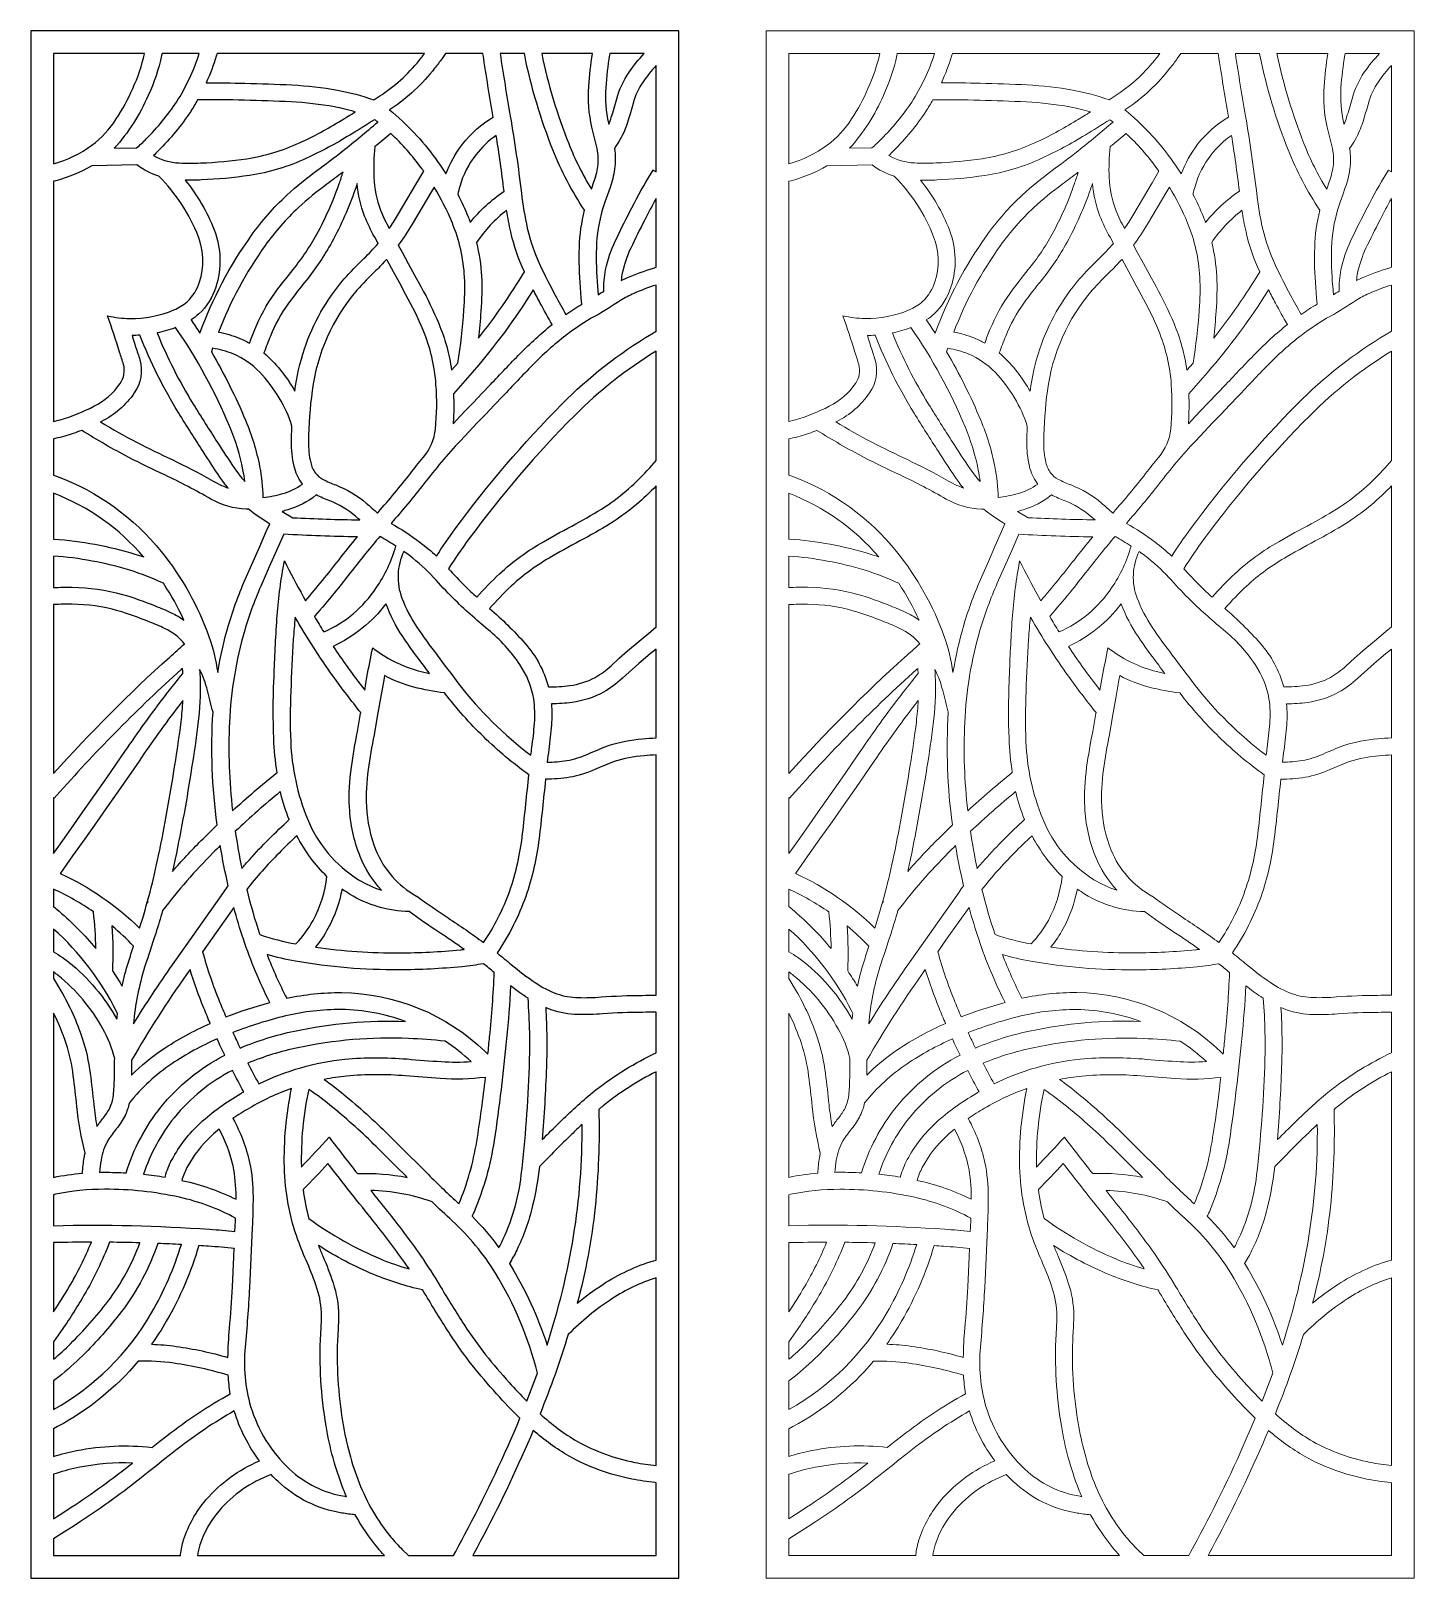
# Model space of a CAD drawing. Header units: centimetres. Extents: x -10 to 9.7, y -11.6 to 10.4.
import ezdxf

# ---------------------------------------------------------------- set-up
doc = ezdxf.new("R2010")
doc.units = ezdxf.units.CM
doc.header["$MEASUREMENT"] = 0
doc.layers.add('layer 1', color=7, linetype='Continuous')

msp = doc.modelspace()

# ---------------------------------------------------------------- linework, layer by layer
at = {"layer": 'layer 1', "color": 242}
for points, knots in [([(-9.99646, 10.4016), (-9.99646, 10.4016), (-0.77487, 10.4016), (-0.77487, 10.4016), (-0.77487, 10.4016), (-0.77487, 10.4016), (-0.77487, -11.62463), (-0.77487, -11.62463), (-0.77487, -11.62463), (-0.77487, -11.62463), (-9.99646, -11.62463), (-9.99646, -11.62463), (-9.99646, -11.62463), (-9.99646, -11.62463), (-9.99646, 10.4016), (-9.99646, 10.4016)], [0, 0, 0, 0, 0.2, 0.2, 0.2, 0.2, 0.4, 0.4, 0.4, 0.4, 0.6, 0.6, 0.6, 0.6, 1, 1, 1, 1]), ([(-9.67407, 8.51124), (-9.67407, 8.51124), (-9.67407, 10.07921), (-9.67407, 10.07921), (-9.67407, 10.07921), (-9.67407, 10.07921), (-8.37812, 10.07921), (-8.37812, 10.07921), (-8.37812, 10.07921), (-8.41745, 9.90808), (-8.47439, 9.74148), (-8.54794, 9.58205), (-8.54794, 9.58205), (-8.6131, 9.43089), (-8.69124, 9.28566), (-8.78144, 9.14799), (-8.78144, 9.14799), (-8.87436, 9.0045), (-8.99163, 8.87828), (-9.12792, 8.77509), (-9.12792, 8.77509), (-9.29292, 8.65553), (-9.47791, 8.56618), (-9.67414, 8.51124), (-9.67414, 8.51124), (-9.67414, 8.51124), (-9.67407, 8.51124), (-9.67407, 8.51124)], [0, 0, 0, 0, 0.125, 0.125, 0.125, 0.125, 0.25, 0.25, 0.25, 0.25, 0.375, 0.375, 0.375, 0.375, 0.5, 0.5, 0.5, 0.5, 0.625, 0.625, 0.625, 0.625, 0.75, 0.75, 0.75, 0.75, 1, 1, 1, 1]), ([(-8.81113, 8.73042), (-8.60975, 8.95343), (-8.4463, 9.20778), (-8.32709, 9.48359), (-8.32709, 9.48359), (-8.24311, 9.66609), (-8.1791, 9.85708), (-8.13613, 10.05335), (-8.13613, 10.05335), (-8.13613, 10.05335), (-8.13046, 10.07921), (-8.13046, 10.07921), (-8.13046, 10.07921), (-8.13046, 10.07921), (-7.6003, 10.07921), (-7.6003, 10.07921), (-7.6003, 10.07921), (-7.67831, 9.8362), (-7.78736, 9.60421), (-7.92475, 9.38913), (-7.92475, 9.38913), (-8.05094, 9.20083), (-8.19539, 9.02538), (-8.35593, 8.86536), (-8.35593, 8.86536), (-8.39956, 8.82013), (-8.44518, 8.77683), (-8.49264, 8.73563), (-8.49264, 8.73563), (-8.49264, 8.73563), (-8.81116, 8.73035), (-8.81116, 8.73035), (-8.81116, 8.73035), (-8.81116, 8.73035), (-8.81113, 8.73042), (-8.81113, 8.73042)], [0, 0, 0, 0, 0.1, 0.1, 0.1, 0.1, 0.2, 0.2, 0.2, 0.2, 0.3, 0.3, 0.3, 0.3, 0.4, 0.4, 0.4, 0.4, 0.5, 0.5, 0.5, 0.5, 0.6, 0.6, 0.6, 0.6, 0.7, 0.7, 0.7, 0.7, 0.8, 0.8, 0.8, 0.8, 1, 1, 1, 1]), ([(-4.39334, 10.07911), (-4.40865, 10.05892), (-4.42418, 10.03886), (-4.43995, 10.019), (-4.43995, 10.019), (-4.59731, 9.81624), (-4.78617, 9.63994), (-4.99925, 9.49684), (-4.99925, 9.49684), (-5.03789, 9.47101), (-5.07663, 9.44538), (-5.11551, 9.41988), (-5.11551, 9.41988), (-5.28391, 9.47953), (-5.45674, 9.52584), (-5.63242, 9.55842), (-5.63242, 9.55842), (-5.84678, 9.59743), (-6.06347, 9.62227), (-6.28107, 9.63283), (-6.28107, 9.63283), (-6.50474, 9.64449), (-6.72861, 9.65223), (-6.95257, 9.65606), (-6.95257, 9.65606), (-7.13549, 9.66216), (-7.31855, 9.66462), (-7.50158, 9.66344), (-7.50158, 9.66344), (-7.44586, 9.7871), (-7.3979, 9.91408), (-7.35805, 10.04371), (-7.35805, 10.04371), (-7.35805, 10.04371), (-7.34713, 10.07921), (-7.34713, 10.07921), (-7.34713, 10.07921), (-7.34713, 10.07921), (-4.39327, 10.07921), (-4.39327, 10.07921), (-4.39327, 10.07921), (-4.39327, 10.07921), (-4.39334, 10.07911), (-4.39334, 10.07911)], [0, 0, 0, 0, 0.08333333, 0.08333333, 0.08333333, 0.08333333, 0.16666667, 0.16666667, 0.16666667, 0.16666667, 0.25, 0.25, 0.25, 0.25, 0.33333333, 0.33333333, 0.33333333, 0.33333333, 0.41666667, 0.41666667, 0.41666667, 0.41666667, 0.5, 0.5, 0.5, 0.5, 0.58333333, 0.58333333, 0.58333333, 0.58333333, 0.66666667, 0.66666667, 0.66666667, 0.66666667, 0.75, 0.75, 0.75, 0.75, 0.83333333, 0.83333333, 0.83333333, 0.83333333, 1, 1, 1, 1]), ([(-4.14483, 10.00877), (-4.14483, 10.00877), (-4.09435, 10.07921), (-4.09435, 10.07921), (-4.09435, 10.07921), (-4.09435, 10.07921), (-3.56285, 10.07921), (-3.56285, 10.07921), (-3.56285, 10.07921), (-3.56285, 10.07921), (-3.56012, 10.06118), (-3.56012, 10.06118), (-3.56012, 10.06118), (-3.51548, 9.76537), (-3.46769, 9.47006), (-3.41676, 9.17526), (-3.41676, 9.17526), (-3.58461, 9.0731), (-3.73302, 8.94203), (-3.85515, 8.78807), (-3.85515, 8.78807), (-3.95397, 8.65979), (-4.03266, 8.51727), (-4.08855, 8.36529), (-4.08855, 8.36529), (-4.13611, 8.44012), (-4.18626, 8.51324), (-4.23893, 8.58453), (-4.23893, 8.58453), (-4.42516, 8.84343), (-4.64487, 9.07641), (-4.89243, 9.27746), (-4.89243, 9.27746), (-4.89243, 9.27746), (-4.86526, 9.29559), (-4.86526, 9.29559), (-4.86526, 9.29559), (-4.63077, 9.45305), (-4.423, 9.64682), (-4.24968, 9.8698), (-4.24968, 9.8698), (-4.21362, 9.91529), (-4.17868, 9.96164), (-4.14483, 10.00877)], [0, 0, 0, 0, 0.08333333, 0.08333333, 0.08333333, 0.08333333, 0.16666667, 0.16666667, 0.16666667, 0.16666667, 0.25, 0.25, 0.25, 0.25, 0.33333333, 0.33333333, 0.33333333, 0.33333333, 0.41666667, 0.41666667, 0.41666667, 0.41666667, 0.5, 0.5, 0.5, 0.5, 0.58333333, 0.58333333, 0.58333333, 0.58333333, 0.66666667, 0.66666667, 0.66666667, 0.66666667, 0.75, 0.75, 0.75, 0.75, 0.83333333, 0.83333333, 0.83333333, 0.83333333, 1, 1, 1, 1]), ([(-2.38299, 6.36647), (-2.43513, 6.45608), (-2.48515, 6.54697), (-2.53291, 6.63898), (-2.53291, 6.63898), (-2.60839, 6.77877), (-2.67994, 6.92066), (-2.74743, 7.06448), (-2.74743, 7.06448), (-2.8279, 7.23361), (-2.88942, 7.41113), (-2.93095, 7.59379), (-2.93095, 7.59379), (-2.96739, 7.75853), (-2.99542, 7.92503), (-3.01495, 8.09262), (-3.01495, 8.09262), (-3.05831, 8.45919), (-3.11122, 8.82452), (-3.17362, 9.18834), (-3.17362, 9.18834), (-3.22502, 9.48477), (-3.27326, 9.78173), (-3.3183, 10.07921), (-3.3183, 10.07921), (-3.3183, 10.07921), (-2.97283, 10.07921), (-2.97283, 10.07921), (-2.97283, 10.07921), (-2.97283, 10.07921), (-2.96792, 10.05515), (-2.96792, 10.05515), (-2.96792, 10.05515), (-2.87444, 9.5951), (-2.74012, 9.14439), (-2.5665, 8.7082), (-2.5665, 8.7082), (-2.44608, 8.40672), (-2.29475, 8.11858), (-2.11484, 7.84834), (-2.11484, 7.84834), (-2.15948, 7.6759), (-2.18456, 7.499), (-2.18957, 7.32096), (-2.18957, 7.32096), (-2.19527, 7.12938), (-2.19006, 6.93767), (-2.17397, 6.74671), (-2.17397, 6.74671), (-2.17397, 6.74671), (-2.16256, 6.59942), (-2.16256, 6.59942), (-2.16256, 6.59942), (-2.16256, 6.59942), (-2.15535, 6.51092), (-2.15535, 6.51092), (-2.15535, 6.51092), (-2.233, 6.46566), (-2.30891, 6.41744), (-2.38292, 6.36641), (-2.38292, 6.36641), (-2.38292, 6.36641), (-2.38299, 6.36647), (-2.38299, 6.36647)], [0, 0, 0, 0, 0.05882353, 0.05882353, 0.05882353, 0.05882353, 0.11764706, 0.11764706, 0.11764706, 0.11764706, 0.17647059, 0.17647059, 0.17647059, 0.17647059, 0.23529412, 0.23529412, 0.23529412, 0.23529412, 0.29411765, 0.29411765, 0.29411765, 0.29411765, 0.35294118, 0.35294118, 0.35294118, 0.35294118, 0.41176471, 0.41176471, 0.41176471, 0.41176471, 0.47058824, 0.47058824, 0.47058824, 0.47058824, 0.52941176, 0.52941176, 0.52941176, 0.52941176, 0.58823529, 0.58823529, 0.58823529, 0.58823529, 0.64705882, 0.64705882, 0.64705882, 0.64705882, 0.70588235, 0.70588235, 0.70588235, 0.70588235, 0.76470588, 0.76470588, 0.76470588, 0.76470588, 0.82352941, 0.82352941, 0.82352941, 0.82352941, 0.88235294, 0.88235294, 0.88235294, 0.88235294, 1, 1, 1, 1]), ([(-2.01825, 8.14729), (-2.14368, 8.35496), (-2.25195, 8.57257), (-2.34195, 8.79784), (-2.34195, 8.79784), (-2.50711, 9.21289), (-2.63566, 9.64167), (-2.72606, 10.07914), (-2.72606, 10.07914), (-2.72606, 10.07914), (-2.00248, 10.07921), (-2.00248, 10.07921), (-2.00248, 10.07921), (-2.027, 9.92408), (-2.04493, 9.768), (-2.0562, 9.61136), (-2.0562, 9.61136), (-2.0704, 9.41663), (-2.05499, 9.22092), (-2.01048, 9.03078), (-2.01048, 9.03078), (-1.98416, 8.93013), (-1.95984, 8.82895), (-1.93758, 8.72731), (-1.93758, 8.72731), (-1.919, 8.64261), (-1.91543, 8.55529), (-1.92706, 8.46939), (-1.92706, 8.46939), (-1.9388, 8.39525), (-1.95712, 8.32232), (-1.98187, 8.25146), (-1.98187, 8.25146), (-1.98187, 8.25146), (-2.01825, 8.14729), (-2.01825, 8.14729), (-2.01825, 8.14729), (-2.01825, 8.14729), (-2.01825, 8.14729), (-2.01825, 8.14729)], [0, 0, 0, 0, 0.09090909, 0.09090909, 0.09090909, 0.09090909, 0.18181818, 0.18181818, 0.18181818, 0.18181818, 0.27272727, 0.27272727, 0.27272727, 0.27272727, 0.36363636, 0.36363636, 0.36363636, 0.36363636, 0.45454545, 0.45454545, 0.45454545, 0.45454545, 0.54545455, 0.54545455, 0.54545455, 0.54545455, 0.63636364, 0.63636364, 0.63636364, 0.63636364, 0.72727273, 0.72727273, 0.72727273, 0.72727273, 0.81818182, 0.81818182, 0.81818182, 0.81818182, 1, 1, 1, 1]), ([(-1.76069, 10.0599), (-1.76069, 10.0599), (-1.75761, 10.07921), (-1.75761, 10.07921), (-1.75761, 10.07921), (-1.75761, 10.07921), (-1.26773, 10.07921), (-1.26773, 10.07921), (-1.26773, 10.07921), (-1.34587, 9.99635), (-1.41772, 9.90776), (-1.48268, 9.81418), (-1.48268, 9.81418), (-1.56138, 9.69828), (-1.6206, 9.57039), (-1.6581, 9.43538), (-1.6581, 9.43538), (-1.68242, 9.34734), (-1.70802, 9.25963), (-1.73483, 9.17228), (-1.73483, 9.17228), (-1.74574, 9.13921), (-1.75817, 9.10666), (-1.77206, 9.07474), (-1.77206, 9.07474), (-1.77206, 9.07474), (-1.77573, 9.08877), (-1.77573, 9.08877), (-1.77573, 9.08877), (-1.81415, 9.25419), (-1.82739, 9.42453), (-1.81503, 9.59395), (-1.81503, 9.59395), (-1.80382, 9.74997), (-1.78567, 9.90546), (-1.76069, 10.0599)], [0, 0, 0, 0, 0.1, 0.1, 0.1, 0.1, 0.2, 0.2, 0.2, 0.2, 0.3, 0.3, 0.3, 0.3, 0.4, 0.4, 0.4, 0.4, 0.5, 0.5, 0.5, 0.5, 0.6, 0.6, 0.6, 0.6, 0.7, 0.7, 0.7, 0.7, 0.8, 0.8, 0.8, 0.8, 1, 1, 1, 1]), ([(-1.92359, 6.64501), (-1.92359, 6.64501), (-1.93293, 6.76592), (-1.93293, 6.76592), (-1.93293, 6.76592), (-1.94834, 6.94816), (-1.95335, 7.13112), (-1.94791, 7.31391), (-1.94791, 7.31391), (-1.94263, 7.49979), (-1.9131, 7.68422), (-1.86, 7.86243), (-1.86, 7.86243), (-1.86, 7.86243), (-1.82506, 7.96558), (-1.82506, 7.96558), (-1.82506, 7.96558), (-1.82506, 7.96558), (-1.78963, 8.06859), (-1.78963, 8.06859), (-1.78963, 8.06859), (-1.78963, 8.06859), (-1.75371, 8.17142), (-1.75371, 8.17142), (-1.75371, 8.17142), (-1.72382, 8.25686), (-1.70179, 8.34484), (-1.68783, 8.43428), (-1.68783, 8.43428), (-1.67426, 8.53251), (-1.67563, 8.63222), (-1.69192, 8.73006), (-1.69192, 8.73006), (-1.6342, 8.80728), (-1.58635, 8.89139), (-1.54944, 8.98044), (-1.54944, 8.98044), (-1.5326, 9.01928), (-1.51755, 9.05884), (-1.50438, 9.09906), (-1.50438, 9.09906), (-1.47665, 9.18926), (-1.45023, 9.27985), (-1.42509, 9.37081), (-1.42509, 9.37081), (-1.39477, 9.47999), (-1.34688, 9.58353), (-1.28333, 9.67737), (-1.28333, 9.67737), (-1.22692, 9.75849), (-1.16471, 9.83542), (-1.09723, 9.90759), (-1.09723, 9.90759), (-1.09723, 9.90759), (-1.09726, 8.39626), (-1.09726, 8.39626), (-1.09726, 8.39626), (-1.09726, 8.39626), (-1.13823, 8.42101), (-1.13823, 8.42101), (-1.13823, 8.42101), (-1.13823, 8.42101), (-1.20073, 8.31753), (-1.20073, 8.31753), (-1.20073, 8.31753), (-1.29864, 8.15545), (-1.39002, 7.98954), (-1.47468, 7.82015), (-1.47468, 7.82015), (-1.54551, 7.68494), (-1.61333, 7.5482), (-1.67813, 7.41001), (-1.67813, 7.41001), (-1.73991, 7.28012), (-1.78606, 7.14338), (-1.81562, 7.0026), (-1.81562, 7.0026), (-1.83532, 6.90198), (-1.84378, 6.79952), (-1.84083, 6.69703), (-1.84083, 6.69703), (-1.86823, 6.67939), (-1.89583, 6.66202), (-1.92362, 6.64501), (-1.92362, 6.64501), (-1.92362, 6.64501), (-1.92359, 6.64501), (-1.92359, 6.64501)], [0, 0, 0, 0, 0.04347826, 0.04347826, 0.04347826, 0.04347826, 0.08695652, 0.08695652, 0.08695652, 0.08695652, 0.13043478, 0.13043478, 0.13043478, 0.13043478, 0.17391304, 0.17391304, 0.17391304, 0.17391304, 0.2173913, 0.2173913, 0.2173913, 0.2173913, 0.26086957, 0.26086957, 0.26086957, 0.26086957, 0.30434783, 0.30434783, 0.30434783, 0.30434783, 0.34782609, 0.34782609, 0.34782609, 0.34782609, 0.39130435, 0.39130435, 0.39130435, 0.39130435, 0.43478261, 0.43478261, 0.43478261, 0.43478261, 0.47826087, 0.47826087, 0.47826087, 0.47826087, 0.52173913, 0.52173913, 0.52173913, 0.52173913, 0.56521739, 0.56521739, 0.56521739, 0.56521739, 0.60869565, 0.60869565, 0.60869565, 0.60869565, 0.65217391, 0.65217391, 0.65217391, 0.65217391, 0.69565217, 0.69565217, 0.69565217, 0.69565217, 0.73913043, 0.73913043, 0.73913043, 0.73913043, 0.7826087, 0.7826087, 0.7826087, 0.7826087, 0.82608696, 0.82608696, 0.82608696, 0.82608696, 0.86956522, 0.86956522, 0.86956522, 0.86956522, 0.91304348, 0.91304348, 0.91304348, 0.91304348, 1, 1, 1, 1]), ([(-7.62403, 9.42033), (-7.40187, 9.42374), (-7.17964, 9.42171), (-6.95758, 9.4143), (-6.95758, 9.4143), (-6.73618, 9.41057), (-6.51487, 9.40293), (-6.29373, 9.39136), (-6.29373, 9.39136), (-6.08661, 9.38133), (-5.88038, 9.3577), (-5.67638, 9.32063), (-5.67638, 9.32063), (-5.57638, 9.30204), (-5.47729, 9.27871), (-5.37949, 9.25072), (-5.37949, 9.25072), (-5.44691, 9.20843), (-5.51463, 9.16668), (-5.5827, 9.12548), (-5.5827, 9.12548), (-5.77336, 9.00791), (-5.97104, 8.90207), (-6.17455, 8.80849), (-6.17455, 8.80849), (-6.41172, 8.69899), (-6.66305, 8.62304), (-6.92117, 8.58289), (-6.92117, 8.58289), (-7.13995, 8.55021), (-7.36041, 8.53006), (-7.58149, 8.52258), (-7.58149, 8.52258), (-7.6826, 8.51577), (-7.78408, 8.51547), (-7.88523, 8.52176), (-7.88523, 8.52176), (-8.01391, 8.52858), (-8.13934, 8.56496), (-8.2517, 8.62803), (-8.2517, 8.62803), (-8.22856, 8.65018), (-8.20581, 8.6728), (-8.18353, 8.69584), (-8.18353, 8.69584), (-8.01178, 8.86723), (-7.85733, 9.05507), (-7.72239, 9.25671), (-7.72239, 9.25671), (-7.68814, 9.31027), (-7.65546, 9.36481), (-7.62449, 9.4203), (-7.62449, 9.4203), (-7.62449, 9.4203), (-7.62403, 9.42033), (-7.62403, 9.42033), (-7.62403, 9.42033), (-7.62403, 9.42033), (-7.62403, 9.42033), (-7.62403, 9.42033)], [0, 0, 0, 0, 0.0625, 0.0625, 0.0625, 0.0625, 0.125, 0.125, 0.125, 0.125, 0.1875, 0.1875, 0.1875, 0.1875, 0.25, 0.25, 0.25, 0.25, 0.3125, 0.3125, 0.3125, 0.3125, 0.375, 0.375, 0.375, 0.375, 0.4375, 0.4375, 0.4375, 0.4375, 0.5, 0.5, 0.5, 0.5, 0.5625, 0.5625, 0.5625, 0.5625, 0.625, 0.625, 0.625, 0.625, 0.6875, 0.6875, 0.6875, 0.6875, 0.75, 0.75, 0.75, 0.75, 0.8125, 0.8125, 0.8125, 0.8125, 0.875, 0.875, 0.875, 0.875, 1, 1, 1, 1]), ([(-7.79955, 8.27614), (-7.72285, 8.27437), (-7.64612, 8.27601), (-7.56959, 8.28105), (-7.56959, 8.28105), (-7.34038, 8.28895), (-7.1118, 8.30993), (-6.88498, 8.34382), (-6.88498, 8.34382), (-6.60425, 8.38745), (-6.33106, 8.46994), (-6.07314, 8.58902), (-6.07314, 8.58902), (-5.86098, 8.6866), (-5.65494, 8.79692), (-5.45615, 8.91944), (-5.45615, 8.91944), (-5.33832, 8.99083), (-5.22144, 9.06373), (-5.10551, 9.13816), (-5.10551, 9.13816), (-5.09017, 9.12675), (-5.07506, 9.11505), (-5.06018, 9.10306), (-5.06018, 9.10306), (-5.22495, 8.96336), (-5.39171, 8.82606), (-5.56045, 8.69119), (-5.56045, 8.69119), (-5.68143, 8.59666), (-5.80381, 8.5039), (-5.92755, 8.41298), (-5.92755, 8.41298), (-6.07537, 8.30488), (-6.21729, 8.18895), (-6.35272, 8.06565), (-6.35272, 8.06565), (-6.54024, 7.8898), (-6.70996, 7.69589), (-6.85945, 7.48674), (-6.85945, 7.48674), (-7.16588, 7.05904), (-7.41229, 6.59158), (-7.59194, 6.09705), (-7.59194, 6.09705), (-7.63285, 6.16083), (-7.6747, 6.22399), (-7.71748, 6.28656), (-7.71748, 6.28656), (-7.67827, 6.31223), (-7.64107, 6.34081), (-7.60617, 6.37205), (-7.60617, 6.37205), (-7.49496, 6.47673), (-7.41246, 6.6081), (-7.36647, 6.75373), (-7.36647, 6.75373), (-7.27935, 7.02033), (-7.28741, 7.30874), (-7.38948, 7.56996), (-7.38948, 7.56996), (-7.48909, 7.82503), (-7.62734, 8.06315), (-7.79948, 8.27614), (-7.79948, 8.27614), (-7.79948, 8.27614), (-7.79955, 8.27614), (-7.79955, 8.27614)], [0, 0, 0, 0, 0.05555556, 0.05555556, 0.05555556, 0.05555556, 0.11111111, 0.11111111, 0.11111111, 0.11111111, 0.16666667, 0.16666667, 0.16666667, 0.16666667, 0.22222222, 0.22222222, 0.22222222, 0.22222222, 0.27777778, 0.27777778, 0.27777778, 0.27777778, 0.33333333, 0.33333333, 0.33333333, 0.33333333, 0.38888889, 0.38888889, 0.38888889, 0.38888889, 0.44444444, 0.44444444, 0.44444444, 0.44444444, 0.5, 0.5, 0.5, 0.5, 0.55555556, 0.55555556, 0.55555556, 0.55555556, 0.61111111, 0.61111111, 0.61111111, 0.61111111, 0.66666667, 0.66666667, 0.66666667, 0.66666667, 0.72222222, 0.72222222, 0.72222222, 0.72222222, 0.77777778, 0.77777778, 0.77777778, 0.77777778, 0.83333333, 0.83333333, 0.83333333, 0.83333333, 0.88888889, 0.88888889, 0.88888889, 0.88888889, 1, 1, 1, 1]), ([(-4.89564, 7.58979), (-4.94284, 7.67439), (-4.98479, 7.76181), (-5.02124, 7.85155), (-5.02124, 7.85155), (-5.07745, 8.00029), (-5.10902, 8.15722), (-5.11472, 8.31609), (-5.11472, 8.31609), (-5.12095, 8.46224), (-5.11606, 8.60869), (-5.10007, 8.75408), (-5.10007, 8.75408), (-5.02488, 8.81636), (-4.95005, 8.87913), (-4.87561, 8.94235), (-4.87561, 8.94235), (-4.71212, 8.79083), (-4.56424, 8.62317), (-4.43431, 8.44205), (-4.43431, 8.44205), (-4.42477, 8.4292), (-4.41536, 8.41629), (-4.40602, 8.40331), (-4.40602, 8.40331), (-4.40602, 8.40331), (-4.5037, 8.23766), (-4.5037, 8.23766), (-4.5037, 8.23766), (-4.5037, 8.23766), (-4.6409, 8.00566), (-4.6409, 8.00566), (-4.6409, 8.00566), (-4.6409, 8.00566), (-4.77853, 7.77397), (-4.77853, 7.77397), (-4.77853, 7.77397), (-4.81566, 7.71136), (-4.85473, 7.64994), (-4.89571, 7.58979), (-4.89571, 7.58979), (-4.89571, 7.58979), (-4.89564, 7.58979), (-4.89564, 7.58979)], [0, 0, 0, 0, 0.08333333, 0.08333333, 0.08333333, 0.08333333, 0.16666667, 0.16666667, 0.16666667, 0.16666667, 0.25, 0.25, 0.25, 0.25, 0.33333333, 0.33333333, 0.33333333, 0.33333333, 0.41666667, 0.41666667, 0.41666667, 0.41666667, 0.5, 0.5, 0.5, 0.5, 0.58333333, 0.58333333, 0.58333333, 0.58333333, 0.66666667, 0.66666667, 0.66666667, 0.66666667, 0.75, 0.75, 0.75, 0.75, 0.83333333, 0.83333333, 0.83333333, 0.83333333, 1, 1, 1, 1]), ([(-3.74279, 7.6759), (-3.75262, 7.70238), (-3.76285, 7.7287), (-3.77353, 7.75486), (-3.77353, 7.75486), (-3.81791, 7.864), (-3.86731, 7.97105), (-3.92162, 8.07561), (-3.92162, 8.07561), (-3.91316, 8.11373), (-3.9033, 8.15149), (-3.89209, 8.18885), (-3.89209, 8.18885), (-3.84515, 8.35185), (-3.76799, 8.50462), (-3.66465, 8.63914), (-3.66465, 8.63914), (-3.581, 8.74425), (-3.48294, 8.83704), (-3.3734, 8.91479), (-3.3734, 8.91479), (-3.33118, 8.65104), (-3.29404, 8.3865), (-3.26192, 8.12133), (-3.26192, 8.12133), (-3.44275, 7.99662), (-3.60467, 7.8466), (-3.74282, 7.67583), (-3.74282, 7.67583), (-3.74282, 7.67583), (-3.74279, 7.6759), (-3.74279, 7.6759)], [0, 0, 0, 0, 0.11111111, 0.11111111, 0.11111111, 0.11111111, 0.22222222, 0.22222222, 0.22222222, 0.22222222, 0.33333333, 0.33333333, 0.33333333, 0.33333333, 0.44444444, 0.44444444, 0.44444444, 0.44444444, 0.55555556, 0.55555556, 0.55555556, 0.55555556, 0.66666667, 0.66666667, 0.66666667, 0.66666667, 0.77777778, 0.77777778, 0.77777778, 0.77777778, 1, 1, 1, 1]), ([(-9.13175, 8.48328), (-9.13175, 8.48328), (-8.48802, 8.49384), (-8.48802, 8.49384), (-8.48802, 8.49384), (-8.3933, 8.42314), (-8.28766, 8.3684), (-8.17523, 8.33182), (-8.17523, 8.33182), (-7.92938, 8.08826), (-7.7378, 7.7953), (-7.61318, 7.47245), (-7.61318, 7.47245), (-7.53343, 7.2659), (-7.52763, 7.038), (-7.59669, 6.82764), (-7.59669, 6.82764), (-7.62983, 6.72197), (-7.68942, 6.62646), (-7.76972, 6.55019), (-7.76972, 6.55019), (-7.82688, 6.49945), (-7.89204, 6.45841), (-7.96251, 6.42878), (-7.96251, 6.42878), (-8.16111, 6.34546), (-8.37501, 6.30453), (-8.59035, 6.30866), (-8.59035, 6.30866), (-8.69618, 6.31016), (-8.80166, 6.32186), (-8.90523, 6.34356), (-8.90523, 6.34356), (-8.84414, 6.17348), (-8.78763, 6.0018), (-8.73578, 5.82868), (-8.73578, 5.82868), (-8.71503, 5.77053), (-8.69628, 5.7117), (-8.67953, 5.6523), (-8.67953, 5.6523), (-8.65384, 5.56037), (-8.67049, 5.46171), (-8.7249, 5.38331), (-8.7249, 5.38331), (-8.82103, 5.24483), (-8.95063, 5.13286), (-9.10153, 5.05784), (-9.10153, 5.05784), (-9.25453, 4.97812), (-9.41504, 4.91365), (-9.58066, 4.8654), (-9.58066, 4.8654), (-9.61157, 4.85691), (-9.64271, 4.84938), (-9.67407, 4.84279), (-9.67407, 4.84279), (-9.67407, 4.84279), (-9.67407, 8.26112), (-9.67407, 8.26112), (-9.67407, 8.26112), (-9.67407, 8.26112), (-9.64362, 8.26906), (-9.64362, 8.26906), (-9.64362, 8.26906), (-9.46371, 8.31589), (-9.29137, 8.388), (-9.13172, 8.48328), (-9.13172, 8.48328), (-9.13172, 8.48328), (-9.13175, 8.48328), (-9.13175, 8.48328)], [0, 0, 0, 0, 0.05263158, 0.05263158, 0.05263158, 0.05263158, 0.10526316, 0.10526316, 0.10526316, 0.10526316, 0.15789474, 0.15789474, 0.15789474, 0.15789474, 0.21052632, 0.21052632, 0.21052632, 0.21052632, 0.26315789, 0.26315789, 0.26315789, 0.26315789, 0.31578947, 0.31578947, 0.31578947, 0.31578947, 0.36842105, 0.36842105, 0.36842105, 0.36842105, 0.42105263, 0.42105263, 0.42105263, 0.42105263, 0.47368421, 0.47368421, 0.47368421, 0.47368421, 0.52631579, 0.52631579, 0.52631579, 0.52631579, 0.57894737, 0.57894737, 0.57894737, 0.57894737, 0.63157895, 0.63157895, 0.63157895, 0.63157895, 0.68421053, 0.68421053, 0.68421053, 0.68421053, 0.73684211, 0.73684211, 0.73684211, 0.73684211, 0.78947368, 0.78947368, 0.78947368, 0.78947368, 0.84210526, 0.84210526, 0.84210526, 0.84210526, 0.89473684, 0.89473684, 0.89473684, 0.89473684, 1, 1, 1, 1]), ([(-6.88547, 5.95834), (-6.93231, 5.98443), (-6.98069, 6.00767), (-7.03031, 6.02802), (-7.03031, 6.02802), (-7.12658, 6.06562), (-7.22606, 6.09436), (-7.32753, 6.1139), (-7.32753, 6.1139), (-7.15909, 6.5511), (-6.93569, 6.9652), (-6.66279, 7.34607), (-6.66279, 7.34607), (-6.52293, 7.54181), (-6.36413, 7.72333), (-6.18874, 7.888), (-6.18874, 7.888), (-6.06006, 8.00504), (-5.92522, 8.11514), (-5.7848, 8.21779), (-5.7848, 8.21779), (-5.70748, 8.27463), (-5.63066, 8.33218), (-5.55435, 8.3904), (-5.55435, 8.3904), (-5.57094, 8.33563), (-5.58913, 8.28132), (-5.60896, 8.22763), (-5.60896, 8.22763), (-5.6946, 7.97961), (-5.80096, 7.73916), (-5.92682, 7.50887), (-5.92682, 7.50887), (-6.02476, 7.33066), (-6.13817, 7.16137), (-6.2657, 7.003), (-6.2657, 7.003), (-6.35528, 6.89359), (-6.44197, 6.78188), (-6.52572, 6.66799), (-6.52572, 6.66799), (-6.64063, 6.50695), (-6.73644, 6.33317), (-6.81127, 6.15005), (-6.81127, 6.15005), (-6.83749, 6.08669), (-6.86224, 6.02275), (-6.88551, 5.95827), (-6.88551, 5.95827), (-6.88551, 5.95827), (-6.88547, 5.95834), (-6.88547, 5.95834)], [0, 0, 0, 0, 0.07142857, 0.07142857, 0.07142857, 0.07142857, 0.14285714, 0.14285714, 0.14285714, 0.14285714, 0.21428571, 0.21428571, 0.21428571, 0.21428571, 0.28571429, 0.28571429, 0.28571429, 0.28571429, 0.35714286, 0.35714286, 0.35714286, 0.35714286, 0.42857143, 0.42857143, 0.42857143, 0.42857143, 0.5, 0.5, 0.5, 0.5, 0.57142857, 0.57142857, 0.57142857, 0.57142857, 0.64285714, 0.64285714, 0.64285714, 0.64285714, 0.71428571, 0.71428571, 0.71428571, 0.71428571, 0.78571429, 0.78571429, 0.78571429, 0.78571429, 0.85714286, 0.85714286, 0.85714286, 0.85714286, 1, 1, 1, 1]), ([(-5.10262, 7.46465), (-5.10262, 7.46465), (-5.05529, 7.37632), (-5.05529, 7.37632), (-5.05529, 7.37632), (-5.11927, 7.30133), (-5.18679, 7.22948), (-5.25766, 7.16098), (-5.25766, 7.16098), (-5.35455, 7.06753), (-5.44799, 6.97058), (-5.53783, 6.87028), (-5.53783, 6.87028), (-5.78857, 6.57831), (-5.98018, 6.24055), (-6.10211, 5.87548), (-6.10211, 5.87548), (-6.16757, 5.6799), (-6.21362, 5.47842), (-6.23961, 5.27383), (-6.23961, 5.27383), (-6.24518, 5.28308), (-6.25079, 5.29225), (-6.25646, 5.30143), (-6.25646, 5.30143), (-6.36937, 5.49432), (-6.51195, 5.66817), (-6.67901, 5.81665), (-6.67901, 5.81665), (-6.65106, 5.89803), (-6.62057, 5.97856), (-6.58763, 6.05811), (-6.58763, 6.05811), (-6.52005, 6.22363), (-6.43349, 6.38083), (-6.32968, 6.52642), (-6.32968, 6.52642), (-6.24866, 6.63662), (-6.16478, 6.74465), (-6.07809, 6.85045), (-6.07809, 6.85045), (-5.94131, 7.0202), (-5.81974, 7.20165), (-5.71476, 7.39274), (-5.71476, 7.39274), (-5.5827, 7.63427), (-5.47113, 7.88642), (-5.38113, 8.14657), (-5.38113, 8.14657), (-5.371, 8.1742), (-5.36123, 8.202), (-5.35182, 8.22992), (-5.35182, 8.22992), (-5.33878, 8.07017), (-5.30328, 7.91314), (-5.24635, 7.76331), (-5.24635, 7.76331), (-5.20489, 7.66079), (-5.15687, 7.56105), (-5.10262, 7.46465), (-5.10262, 7.46465), (-5.10262, 7.46465), (-5.10262, 7.46465), (-5.10262, 7.46465)], [0, 0, 0, 0, 0.05882353, 0.05882353, 0.05882353, 0.05882353, 0.11764706, 0.11764706, 0.11764706, 0.11764706, 0.17647059, 0.17647059, 0.17647059, 0.17647059, 0.23529412, 0.23529412, 0.23529412, 0.23529412, 0.29411765, 0.29411765, 0.29411765, 0.29411765, 0.35294118, 0.35294118, 0.35294118, 0.35294118, 0.41176471, 0.41176471, 0.41176471, 0.41176471, 0.47058824, 0.47058824, 0.47058824, 0.47058824, 0.52941176, 0.52941176, 0.52941176, 0.52941176, 0.58823529, 0.58823529, 0.58823529, 0.58823529, 0.64705882, 0.64705882, 0.64705882, 0.64705882, 0.70588235, 0.70588235, 0.70588235, 0.70588235, 0.76470588, 0.76470588, 0.76470588, 0.76470588, 0.82352941, 0.82352941, 0.82352941, 0.82352941, 0.88235294, 0.88235294, 0.88235294, 0.88235294, 1, 1, 1, 1]), ([(-4.44611, 6.7616), (-4.44611, 6.7616), (-4.53588, 6.92509), (-4.53588, 6.92509), (-4.53588, 6.92509), (-4.53588, 6.92509), (-4.6252, 7.08874), (-4.6252, 7.08874), (-4.6252, 7.08874), (-4.6252, 7.08874), (-4.71409, 7.25259), (-4.71409, 7.25259), (-4.71409, 7.25259), (-4.71409, 7.25259), (-4.76768, 7.35197), (-4.76768, 7.35197), (-4.76768, 7.35197), (-4.69724, 7.44823), (-4.63149, 7.54787), (-4.57063, 7.6505), (-4.57063, 7.6505), (-4.57063, 7.6505), (-4.4328, 7.88252), (-4.4328, 7.88252), (-4.4328, 7.88252), (-4.4328, 7.88252), (-4.2954, 8.11484), (-4.2954, 8.11484), (-4.2954, 8.11484), (-4.2954, 8.11484), (-4.25748, 8.17928), (-4.25748, 8.17928), (-4.25748, 8.17928), (-4.15708, 8.01474), (-4.07013, 7.84234), (-3.9975, 7.6638), (-3.9975, 7.6638), (-3.89805, 7.41985), (-3.83948, 7.16108), (-3.82414, 6.89808), (-3.82414, 6.89808), (-3.81762, 6.74141), (-3.82086, 6.58444), (-3.83381, 6.42816), (-3.83381, 6.42816), (-3.84987, 6.17483), (-3.87884, 5.92245), (-3.92063, 5.6721), (-3.92063, 5.6721), (-3.92063, 5.6721), (-4.0089, 5.57043), (-4.0089, 5.57043), (-4.0089, 5.57043), (-4.0407, 5.79931), (-4.10215, 6.02301), (-4.19176, 6.23596), (-4.19176, 6.23596), (-4.26692, 6.41567), (-4.35184, 6.59112), (-4.44611, 6.7616), (-4.44611, 6.7616), (-4.44611, 6.7616), (-4.44611, 6.7616), (-4.44611, 6.7616)], [0, 0, 0, 0, 0.05882353, 0.05882353, 0.05882353, 0.05882353, 0.11764706, 0.11764706, 0.11764706, 0.11764706, 0.17647059, 0.17647059, 0.17647059, 0.17647059, 0.23529412, 0.23529412, 0.23529412, 0.23529412, 0.29411765, 0.29411765, 0.29411765, 0.29411765, 0.35294118, 0.35294118, 0.35294118, 0.35294118, 0.41176471, 0.41176471, 0.41176471, 0.41176471, 0.47058824, 0.47058824, 0.47058824, 0.47058824, 0.52941176, 0.52941176, 0.52941176, 0.52941176, 0.58823529, 0.58823529, 0.58823529, 0.58823529, 0.64705882, 0.64705882, 0.64705882, 0.64705882, 0.70588235, 0.70588235, 0.70588235, 0.70588235, 0.76470588, 0.76470588, 0.76470588, 0.76470588, 0.82352941, 0.82352941, 0.82352941, 0.82352941, 0.88235294, 0.88235294, 0.88235294, 0.88235294, 1, 1, 1, 1]), ([(-1.59425, 6.84718), (-1.59078, 6.8832), (-1.58556, 6.91902), (-1.57865, 6.95452), (-1.57865, 6.95452), (-1.55292, 7.07628), (-1.5129, 7.19457), (-1.45941, 7.30697), (-1.45941, 7.30697), (-1.39569, 7.44282), (-1.32899, 7.57727), (-1.25931, 7.71022), (-1.25931, 7.71022), (-1.20788, 7.8132), (-1.15386, 7.91487), (-1.09732, 8.01514), (-1.09732, 8.01514), (-1.09732, 8.01514), (-1.09726, 7.03682), (-1.09726, 7.03682), (-1.09726, 7.03682), (-1.09726, 7.03682), (-1.13262, 7.026), (-1.13262, 7.026), (-1.13262, 7.026), (-1.26183, 6.98644), (-1.38871, 6.93964), (-1.51267, 6.88582), (-1.51267, 6.88582), (-1.5402, 6.87366), (-1.56737, 6.86078), (-1.59418, 6.84718), (-1.59418, 6.84718), (-1.59418, 6.84718), (-1.59425, 6.84718), (-1.59425, 6.84718)], [0, 0, 0, 0, 0.1, 0.1, 0.1, 0.1, 0.2, 0.2, 0.2, 0.2, 0.3, 0.3, 0.3, 0.3, 0.4, 0.4, 0.4, 0.4, 0.5, 0.5, 0.5, 0.5, 0.6, 0.6, 0.6, 0.6, 0.7, 0.7, 0.7, 0.7, 0.8, 0.8, 0.8, 0.8, 1, 1, 1, 1]), ([(-2.97185, 6.97386), (-3.16982, 6.64422), (-3.3886, 6.32747), (-3.62679, 6.02563), (-3.62679, 6.02563), (-3.61227, 6.15366), (-3.60087, 6.28198), (-3.59264, 6.41056), (-3.59264, 6.41056), (-3.579, 6.57674), (-3.57566, 6.74357), (-3.58264, 6.91014), (-3.58264, 6.91014), (-3.59192, 7.07176), (-3.61604, 7.23217), (-3.65475, 7.38937), (-3.65475, 7.38937), (-3.5361, 7.56351), (-3.39119, 7.71831), (-3.22525, 7.84817), (-3.22525, 7.84817), (-3.20892, 7.74516), (-3.18942, 7.64266), (-3.16684, 7.54083), (-3.16684, 7.54083), (-3.12249, 7.34531), (-3.05717, 7.15521), (-2.97195, 6.97376), (-2.97195, 6.97376), (-2.97195, 6.97376), (-2.97185, 6.97386), (-2.97185, 6.97386)], [0, 0, 0, 0, 0.11111111, 0.11111111, 0.11111111, 0.11111111, 0.22222222, 0.22222222, 0.22222222, 0.22222222, 0.33333333, 0.33333333, 0.33333333, 0.33333333, 0.44444444, 0.44444444, 0.44444444, 0.44444444, 0.55555556, 0.55555556, 0.55555556, 0.55555556, 0.66666667, 0.66666667, 0.66666667, 0.66666667, 0.77777778, 0.77777778, 0.77777778, 0.77777778, 1, 1, 1, 1]), ([(-4.41402, 4.32783), (-4.47587, 4.25284), (-4.53647, 4.1768), (-4.59583, 4.09981), (-4.59583, 4.09981), (-4.74343, 3.91151), (-4.89639, 3.72747), (-5.05457, 3.54795), (-5.05457, 3.54795), (-5.05457, 3.54795), (-5.06483, 3.53618), (-5.06483, 3.53618), (-5.06483, 3.53618), (-5.11534, 3.58646), (-5.16841, 3.63405), (-5.2238, 3.67886), (-5.2238, 3.67886), (-5.35264, 3.78876), (-5.49902, 3.87614), (-5.65691, 3.93737), (-5.65691, 3.93737), (-5.71794, 3.96021), (-5.77763, 3.98653), (-5.83564, 4.01619), (-5.83564, 4.01619), (-5.8794, 4.03737), (-5.91761, 4.06851), (-5.94718, 4.10708), (-5.94718, 4.10708), (-5.9792, 4.15186), (-6.00205, 4.20256), (-6.01444, 4.25619), (-6.01444, 4.25619), (-6.03718, 4.35481), (-6.0477, 4.45589), (-6.0458, 4.55707), (-6.0458, 4.55707), (-6.04239, 4.79788), (-6.02519, 5.03833), (-5.99421, 5.27714), (-5.99421, 5.27714), (-5.92558, 5.80691), (-5.70362, 6.30538), (-5.35592, 6.71096), (-5.35592, 6.71096), (-5.2706, 6.80611), (-5.18188, 6.89814), (-5.08987, 6.98687), (-5.08987, 6.98687), (-5.03573, 7.03918), (-4.98342, 7.09333), (-4.93294, 7.14924), (-4.93294, 7.14924), (-4.93294, 7.14924), (-4.92599, 7.13607), (-4.92599, 7.13607), (-4.92599, 7.13607), (-4.92599, 7.13607), (-4.837, 6.97209), (-4.837, 6.97209), (-4.837, 6.97209), (-4.837, 6.97209), (-4.74765, 6.80837), (-4.74765, 6.80837), (-4.74765, 6.80837), (-4.74765, 6.80837), (-4.65785, 6.64485), (-4.65785, 6.64485), (-4.65785, 6.64485), (-4.56774, 6.48195), (-4.48659, 6.31426), (-4.41477, 6.14251), (-4.41477, 6.14251), (-4.31064, 5.89508), (-4.2484, 5.63198), (-4.23067, 5.3641), (-4.23067, 5.3641), (-4.21461, 5.15384), (-4.21733, 4.94253), (-4.23873, 4.73276), (-4.23873, 4.73276), (-4.25378, 4.58543), (-4.3133, 4.44609), (-4.4093, 4.33337), (-4.4093, 4.33337), (-4.4093, 4.33337), (-4.41389, 4.32806), (-4.41389, 4.32806), (-4.41389, 4.32806), (-4.41389, 4.32806), (-4.41402, 4.32783), (-4.41402, 4.32783)], [0, 0, 0, 0, 0.04166667, 0.04166667, 0.04166667, 0.04166667, 0.08333333, 0.08333333, 0.08333333, 0.08333333, 0.125, 0.125, 0.125, 0.125, 0.16666667, 0.16666667, 0.16666667, 0.16666667, 0.20833333, 0.20833333, 0.20833333, 0.20833333, 0.25, 0.25, 0.25, 0.25, 0.29166667, 0.29166667, 0.29166667, 0.29166667, 0.33333333, 0.33333333, 0.33333333, 0.33333333, 0.375, 0.375, 0.375, 0.375, 0.41666667, 0.41666667, 0.41666667, 0.41666667, 0.45833333, 0.45833333, 0.45833333, 0.45833333, 0.5, 0.5, 0.5, 0.5, 0.54166667, 0.54166667, 0.54166667, 0.54166667, 0.58333333, 0.58333333, 0.58333333, 0.58333333, 0.625, 0.625, 0.625, 0.625, 0.66666667, 0.66666667, 0.66666667, 0.66666667, 0.70833333, 0.70833333, 0.70833333, 0.70833333, 0.75, 0.75, 0.75, 0.75, 0.79166667, 0.79166667, 0.79166667, 0.79166667, 0.83333333, 0.83333333, 0.83333333, 0.83333333, 0.875, 0.875, 0.875, 0.875, 0.91666667, 0.91666667, 0.91666667, 0.91666667, 1, 1, 1, 1]), ([(-1.09726, 6.78375), (-1.09726, 6.78375), (-1.09726, 6.12527), (-1.09726, 6.12527), (-1.09726, 6.12527), (-1.09726, 6.12527), (-1.15914, 6.0884), (-1.15914, 6.0884), (-1.15914, 6.0884), (-1.62631, 5.81009), (-2.05627, 5.4739), (-2.439, 5.0876), (-2.439, 5.0876), (-2.98758, 4.5339), (-3.49467, 3.94071), (-3.9563, 3.31268), (-3.9563, 3.31268), (-4.04912, 3.18531), (-4.13876, 3.05564), (-4.2251, 2.92382), (-4.2251, 2.92382), (-4.30019, 2.99534), (-4.37911, 3.06272), (-4.46155, 3.12565), (-4.46155, 3.12565), (-4.59233, 3.22244), (-4.72884, 3.31117), (-4.87043, 3.39131), (-4.87043, 3.39131), (-4.70976, 3.57371), (-4.55437, 3.76067), (-4.40445, 3.95202), (-4.40445, 3.95202), (-4.24047, 4.16487), (-4.06659, 4.36992), (-3.8835, 4.56658), (-3.8835, 4.56658), (-3.8835, 4.56658), (-3.7635, 4.69401), (-3.7635, 4.69401), (-3.7635, 4.69401), (-3.7635, 4.69401), (-3.64328, 4.82102), (-3.64328, 4.82102), (-3.64328, 4.82102), (-3.64328, 4.82102), (-3.52266, 4.94764), (-3.52266, 4.94764), (-3.52266, 4.94764), (-3.52266, 4.94764), (-3.40165, 5.0739), (-3.40165, 5.0739), (-3.40165, 5.0739), (-3.40165, 5.0739), (-3.28031, 5.19979), (-3.28031, 5.19979), (-3.28031, 5.19979), (-3.14206, 5.34856), (-3.00181, 5.49547), (-2.85952, 5.64037), (-2.85952, 5.64037), (-2.71072, 5.79321), (-2.55169, 5.93576), (-2.38354, 6.06703), (-2.38354, 6.06703), (-2.25116, 6.16867), (-2.1113, 6.26021), (-1.96518, 6.34084), (-1.96518, 6.34084), (-1.84132, 6.40961), (-1.72073, 6.48414), (-1.60385, 6.56421), (-1.60385, 6.56421), (-1.54368, 6.6021), (-1.48081, 6.63554), (-1.41575, 6.66431), (-1.41575, 6.66431), (-1.31168, 6.70945), (-1.20539, 6.7493), (-1.09726, 6.78372), (-1.09726, 6.78372), (-1.09726, 6.78372), (-1.09726, 6.78375), (-1.09726, 6.78375)], [0, 0, 0, 0, 0.04545455, 0.04545455, 0.04545455, 0.04545455, 0.09090909, 0.09090909, 0.09090909, 0.09090909, 0.13636364, 0.13636364, 0.13636364, 0.13636364, 0.18181818, 0.18181818, 0.18181818, 0.18181818, 0.22727273, 0.22727273, 0.22727273, 0.22727273, 0.27272727, 0.27272727, 0.27272727, 0.27272727, 0.31818182, 0.31818182, 0.31818182, 0.31818182, 0.36363636, 0.36363636, 0.36363636, 0.36363636, 0.40909091, 0.40909091, 0.40909091, 0.40909091, 0.45454545, 0.45454545, 0.45454545, 0.45454545, 0.5, 0.5, 0.5, 0.5, 0.54545455, 0.54545455, 0.54545455, 0.54545455, 0.59090909, 0.59090909, 0.59090909, 0.59090909, 0.63636364, 0.63636364, 0.63636364, 0.63636364, 0.68181818, 0.68181818, 0.68181818, 0.68181818, 0.72727273, 0.72727273, 0.72727273, 0.72727273, 0.77272727, 0.77272727, 0.77272727, 0.77272727, 0.81818182, 0.81818182, 0.81818182, 0.81818182, 0.86363636, 0.86363636, 0.86363636, 0.86363636, 0.90909091, 0.90909091, 0.90909091, 0.90909091, 1, 1, 1, 1]), ([(-3.98648, 4.80991), (-3.98609, 4.81552), (-3.98573, 4.82112), (-3.9854, 4.82673), (-3.9854, 4.82673), (-3.97711, 4.96229), (-3.97563, 5.09818), (-3.98098, 5.23391), (-3.98098, 5.23391), (-3.98098, 5.23391), (-3.71585, 5.53916), (-3.71585, 5.53916), (-3.71585, 5.53916), (-3.39549, 5.9079), (-3.10479, 6.30128), (-2.84635, 6.71577), (-2.84635, 6.71577), (-2.81377, 6.65212), (-2.78053, 6.58883), (-2.74664, 6.52587), (-2.74664, 6.52587), (-2.69315, 6.42295), (-2.637, 6.32144), (-2.5782, 6.22144), (-2.5782, 6.22144), (-2.73799, 6.09358), (-2.88968, 5.95598), (-3.03245, 5.80937), (-3.03245, 5.80937), (-3.17552, 5.66358), (-3.31659, 5.51589), (-3.45567, 5.36626), (-3.45567, 5.36626), (-3.45567, 5.36626), (-3.57737, 5.23997), (-3.57737, 5.23997), (-3.57737, 5.23997), (-3.57737, 5.23997), (-3.69857, 5.11349), (-3.69857, 5.11349), (-3.69857, 5.11349), (-3.69857, 5.11349), (-3.81945, 4.98661), (-3.81945, 4.98661), (-3.81945, 4.98661), (-3.81945, 4.98661), (-3.93987, 4.85941), (-3.93987, 4.85941), (-3.93987, 4.85941), (-3.93987, 4.85941), (-3.98648, 4.80991), (-3.98648, 4.80991)], [0, 0, 0, 0, 0.07142857, 0.07142857, 0.07142857, 0.07142857, 0.14285714, 0.14285714, 0.14285714, 0.14285714, 0.21428571, 0.21428571, 0.21428571, 0.21428571, 0.28571429, 0.28571429, 0.28571429, 0.28571429, 0.35714286, 0.35714286, 0.35714286, 0.35714286, 0.42857143, 0.42857143, 0.42857143, 0.42857143, 0.5, 0.5, 0.5, 0.5, 0.57142857, 0.57142857, 0.57142857, 0.57142857, 0.64285714, 0.64285714, 0.64285714, 0.64285714, 0.71428571, 0.71428571, 0.71428571, 0.71428571, 0.78571429, 0.78571429, 0.78571429, 0.78571429, 0.85714286, 0.85714286, 0.85714286, 0.85714286, 1, 1, 1, 1]), ([(-7.93678, 6.17879), (-7.63154, 5.73651), (-7.37339, 5.26338), (-7.16663, 4.76737), (-7.16663, 4.76737), (-7.08371, 4.5694), (-7.02055, 4.36366), (-6.97807, 4.15327), (-6.97807, 4.15327), (-6.96732, 4.09768), (-6.95863, 4.0417), (-6.95204, 3.98542), (-6.95204, 3.98542), (-7.00753, 4.04943), (-7.05909, 4.11672), (-7.10645, 4.18696), (-7.10645, 4.18696), (-7.18682, 4.3042), (-7.26483, 4.42302), (-7.34041, 4.54341), (-7.34041, 4.54341), (-7.45821, 4.72322), (-7.57336, 4.9048), (-7.68575, 5.08806), (-7.68575, 5.08806), (-7.88559, 5.41136), (-8.05779, 5.75103), (-8.20041, 6.10334), (-8.20041, 6.10334), (-8.11073, 6.12173), (-8.02263, 6.147), (-7.93685, 6.17896), (-7.93685, 6.17896), (-7.93685, 6.17896), (-7.93678, 6.17879), (-7.93678, 6.17879)], [0, 0, 0, 0, 0.1, 0.1, 0.1, 0.1, 0.2, 0.2, 0.2, 0.2, 0.3, 0.3, 0.3, 0.3, 0.4, 0.4, 0.4, 0.4, 0.5, 0.5, 0.5, 0.5, 0.6, 0.6, 0.6, 0.6, 0.7, 0.7, 0.7, 0.7, 0.8, 0.8, 0.8, 0.8, 1, 1, 1, 1]), ([(-8.55626, 6.06657), (-8.52001, 6.06667), (-8.48379, 6.06791), (-8.44761, 6.0703), (-8.44761, 6.0703), (-8.29543, 5.68472), (-8.10929, 5.31346), (-7.89139, 4.96085), (-7.89139, 4.96085), (-7.77837, 4.77664), (-7.66267, 4.59414), (-7.54428, 4.41335), (-7.54428, 4.41335), (-7.46742, 4.29106), (-7.38814, 4.17028), (-7.30649, 4.05107), (-7.30649, 4.05107), (-7.26971, 3.99659), (-7.23064, 3.94369), (-7.18941, 3.8925), (-7.18941, 3.8925), (-7.27342, 3.92547), (-7.355, 3.96441), (-7.43347, 4.00902), (-7.43347, 4.00902), (-7.61436, 4.11249), (-7.79909, 4.20905), (-7.98729, 4.29853), (-7.98729, 4.29853), (-8.15704, 4.37785), (-8.32548, 4.45996), (-8.49254, 4.54482), (-8.49254, 4.54482), (-8.66675, 4.63626), (-8.83824, 4.73279), (-9.00681, 4.83423), (-9.00681, 4.83423), (-9.00186, 4.83705), (-8.99681, 4.83977), (-8.99173, 4.84239), (-8.99173, 4.84239), (-8.80461, 4.93584), (-8.6442, 5.07504), (-8.52539, 5.24715), (-8.52539, 5.24715), (-8.43053, 5.38459), (-8.40169, 5.55692), (-8.44675, 5.71773), (-8.44675, 5.71773), (-8.46442, 5.7804), (-8.48415, 5.84247), (-8.50592, 5.90386), (-8.50592, 5.90386), (-8.50592, 5.90386), (-8.5224, 5.95821), (-8.5224, 5.95821), (-8.5224, 5.95821), (-8.5224, 5.95821), (-8.53918, 6.01242), (-8.53918, 6.01242), (-8.53918, 6.01242), (-8.53918, 6.01242), (-8.55626, 6.06657), (-8.55626, 6.06657)], [0, 0, 0, 0, 0.05882353, 0.05882353, 0.05882353, 0.05882353, 0.11764706, 0.11764706, 0.11764706, 0.11764706, 0.17647059, 0.17647059, 0.17647059, 0.17647059, 0.23529412, 0.23529412, 0.23529412, 0.23529412, 0.29411765, 0.29411765, 0.29411765, 0.29411765, 0.35294118, 0.35294118, 0.35294118, 0.35294118, 0.41176471, 0.41176471, 0.41176471, 0.41176471, 0.47058824, 0.47058824, 0.47058824, 0.47058824, 0.52941176, 0.52941176, 0.52941176, 0.52941176, 0.58823529, 0.58823529, 0.58823529, 0.58823529, 0.64705882, 0.64705882, 0.64705882, 0.64705882, 0.70588235, 0.70588235, 0.70588235, 0.70588235, 0.76470588, 0.76470588, 0.76470588, 0.76470588, 0.82352941, 0.82352941, 0.82352941, 0.82352941, 0.88235294, 0.88235294, 0.88235294, 0.88235294, 1, 1, 1, 1]), ([(-7.41082, 5.88318), (-7.31147, 5.86679), (-7.21406, 5.84011), (-7.12022, 5.80354), (-7.12022, 5.80354), (-6.976, 5.74428), (-6.84598, 5.65499), (-6.7388, 5.54172), (-6.7388, 5.54172), (-6.633, 5.43126), (-6.5406, 5.30867), (-6.46354, 5.17655), (-6.46354, 5.17655), (-6.38527, 5.05115), (-6.32395, 4.91591), (-6.28117, 4.77442), (-6.28117, 4.77442), (-6.28442, 4.70336), (-6.28655, 4.63223), (-6.28753, 4.56111), (-6.28753, 4.56111), (-6.28979, 4.44026), (-6.27717, 4.31961), (-6.25, 4.20184), (-6.25, 4.20184), (-6.2302, 4.11584), (-6.19333, 4.03475), (-6.14158, 3.96326), (-6.14158, 3.96326), (-6.13823, 3.95887), (-6.13486, 3.95454), (-6.13142, 3.95025), (-6.13142, 3.95025), (-6.21572, 3.89), (-6.30969, 3.84445), (-6.4092, 3.81557), (-6.4092, 3.81557), (-6.50241, 3.78784), (-6.59822, 3.76962), (-6.69508, 3.76123), (-6.69508, 3.76123), (-6.6975, 3.90862), (-6.71281, 4.05549), (-6.74086, 4.20024), (-6.74086, 4.20024), (-6.78649, 4.42659), (-6.8544, 4.64783), (-6.94359, 4.86082), (-6.94359, 4.86082), (-7.08295, 5.19507), (-7.245, 5.51936), (-7.42862, 5.83153), (-7.42862, 5.83153), (-7.42862, 5.83153), (-7.41082, 5.88318), (-7.41082, 5.88318)], [0, 0, 0, 0, 0.06666667, 0.06666667, 0.06666667, 0.06666667, 0.13333333, 0.13333333, 0.13333333, 0.13333333, 0.2, 0.2, 0.2, 0.2, 0.26666667, 0.26666667, 0.26666667, 0.26666667, 0.33333333, 0.33333333, 0.33333333, 0.33333333, 0.4, 0.4, 0.4, 0.4, 0.46666667, 0.46666667, 0.46666667, 0.46666667, 0.53333333, 0.53333333, 0.53333333, 0.53333333, 0.6, 0.6, 0.6, 0.6, 0.66666667, 0.66666667, 0.66666667, 0.66666667, 0.73333333, 0.73333333, 0.73333333, 0.73333333, 0.8, 0.8, 0.8, 0.8, 0.86666667, 0.86666667, 0.86666667, 0.86666667, 1, 1, 1, 1]), ([(-1.09726, 5.84329), (-1.09726, 5.84329), (-1.09726, 4.28637), (-1.09726, 4.28637), (-1.09726, 4.28637), (-1.09726, 4.28637), (-1.18808, 4.18299), (-1.18808, 4.18299), (-1.18808, 4.18299), (-1.37511, 3.97005), (-1.58969, 3.78289), (-1.82605, 3.62651), (-1.82605, 3.62651), (-1.9603, 3.54011), (-2.09806, 3.45932), (-2.239, 3.38429), (-2.239, 3.38429), (-2.39439, 3.30216), (-2.54828, 3.21727), (-2.70066, 3.12965), (-2.70066, 3.12965), (-2.92547, 3.00209), (-3.13498, 2.84935), (-3.32521, 2.67435), (-3.32521, 2.67435), (-3.43918, 2.56849), (-3.54747, 2.45668), (-3.64967, 2.33944), (-3.64967, 2.33944), (-3.70578, 2.39048), (-3.76091, 2.44259), (-3.81503, 2.49575), (-3.81503, 2.49575), (-3.89536, 2.57776), (-3.97445, 2.66098), (-4.0523, 2.74538), (-4.0523, 2.74538), (-3.95941, 2.88966), (-3.86232, 3.03119), (-3.76121, 3.16984), (-3.76121, 3.16984), (-3.30348, 3.79249), (-2.79994, 4.38031), (-2.2549, 4.9282), (-2.2549, 4.9282), (-1.90677, 5.27813), (-1.51808, 5.58541), (-1.09723, 5.84333), (-1.09723, 5.84333), (-1.09723, 5.84333), (-1.09726, 5.84329), (-1.09726, 5.84329)], [0, 0, 0, 0, 0.07142857, 0.07142857, 0.07142857, 0.07142857, 0.14285714, 0.14285714, 0.14285714, 0.14285714, 0.21428571, 0.21428571, 0.21428571, 0.21428571, 0.28571429, 0.28571429, 0.28571429, 0.28571429, 0.35714286, 0.35714286, 0.35714286, 0.35714286, 0.42857143, 0.42857143, 0.42857143, 0.42857143, 0.5, 0.5, 0.5, 0.5, 0.57142857, 0.57142857, 0.57142857, 0.57142857, 0.64285714, 0.64285714, 0.64285714, 0.64285714, 0.71428571, 0.71428571, 0.71428571, 0.71428571, 0.78571429, 0.78571429, 0.78571429, 0.78571429, 0.85714286, 0.85714286, 0.85714286, 0.85714286, 1, 1, 1, 1]), ([(-6.61422, 3.39439), (-6.61422, 3.39439), (-6.59766, 3.38475), (-6.59766, 3.38475), (-6.59766, 3.38475), (-6.59766, 3.38475), (-6.64601, 3.27633), (-6.64601, 3.27633), (-6.64601, 3.27633), (-6.64601, 3.27633), (-6.74047, 3.06322), (-6.74047, 3.06322), (-6.74047, 3.06322), (-6.74047, 3.06322), (-6.83461, 2.84994), (-6.83461, 2.84994), (-6.83461, 2.84994), (-6.83461, 2.84994), (-6.92838, 2.6365), (-6.92838, 2.6365), (-6.92838, 2.6365), (-7.02815, 2.40991), (-7.11399, 2.17749), (-7.18554, 1.94045), (-7.18554, 1.94045), (-7.24949, 1.71983), (-7.30046, 1.49564), (-7.33818, 1.26902), (-7.33818, 1.26902), (-7.36287, 1.44251), (-7.40456, 1.61308), (-7.46267, 1.77841), (-7.46267, 1.77841), (-7.61928, 2.21689), (-7.84835, 2.62581), (-8.14049, 2.98839), (-8.14049, 2.98839), (-8.53138, 3.47473), (-9.04683, 3.84559), (-9.63228, 4.06146), (-9.63228, 4.06146), (-9.63228, 4.06146), (-9.67407, 4.07686), (-9.67407, 4.07686), (-9.67407, 4.07686), (-9.67407, 4.07686), (-9.67407, 4.59634), (-9.67407, 4.59634), (-9.67407, 4.59634), (-9.67407, 4.59634), (-9.6511, 4.60077), (-9.6511, 4.60077), (-9.6511, 4.60077), (-9.60531, 4.60965), (-9.55985, 4.6203), (-9.51488, 4.63276), (-9.51488, 4.63276), (-9.43343, 4.65639), (-9.35309, 4.68366), (-9.27407, 4.71447), (-9.27407, 4.71447), (-9.05528, 4.57792), (-8.83152, 4.44963), (-8.60316, 4.32983), (-8.60316, 4.32983), (-8.43384, 4.24376), (-8.26311, 4.16051), (-8.09103, 4.08011), (-8.09103, 4.08011), (-7.86782, 3.97398), (-7.64868, 3.85946), (-7.43415, 3.73674), (-7.43415, 3.73674), (-7.28083, 3.64906), (-7.10881, 3.59941), (-6.93238, 3.59193), (-6.93238, 3.59193), (-6.92071, 3.59171), (-6.90901, 3.59187), (-6.89734, 3.59239), (-6.89734, 3.59239), (-6.80865, 3.51861), (-6.71395, 3.4524), (-6.61422, 3.39439), (-6.61422, 3.39439), (-6.61422, 3.39439), (-6.61422, 3.39439), (-6.61422, 3.39439)], [0, 0, 0, 0, 0.04347826, 0.04347826, 0.04347826, 0.04347826, 0.08695652, 0.08695652, 0.08695652, 0.08695652, 0.13043478, 0.13043478, 0.13043478, 0.13043478, 0.17391304, 0.17391304, 0.17391304, 0.17391304, 0.2173913, 0.2173913, 0.2173913, 0.2173913, 0.26086957, 0.26086957, 0.26086957, 0.26086957, 0.30434783, 0.30434783, 0.30434783, 0.30434783, 0.34782609, 0.34782609, 0.34782609, 0.34782609, 0.39130435, 0.39130435, 0.39130435, 0.39130435, 0.43478261, 0.43478261, 0.43478261, 0.43478261, 0.47826087, 0.47826087, 0.47826087, 0.47826087, 0.52173913, 0.52173913, 0.52173913, 0.52173913, 0.56521739, 0.56521739, 0.56521739, 0.56521739, 0.60869565, 0.60869565, 0.60869565, 0.60869565, 0.65217391, 0.65217391, 0.65217391, 0.65217391, 0.69565217, 0.69565217, 0.69565217, 0.69565217, 0.73913043, 0.73913043, 0.73913043, 0.73913043, 0.7826087, 0.7826087, 0.7826087, 0.7826087, 0.82608696, 0.82608696, 0.82608696, 0.82608696, 0.86956522, 0.86956522, 0.86956522, 0.86956522, 0.91304348, 0.91304348, 0.91304348, 0.91304348, 1, 1, 1, 1]), ([(-8.39182, 2.9128), (-8.43378, 2.92736), (-8.47599, 2.94122), (-8.5184, 2.9544), (-8.5184, 2.9544), (-8.89163, 3.06853), (-9.27649, 3.14008), (-9.66581, 3.16767), (-9.66581, 3.16767), (-9.66581, 3.16767), (-9.67407, 3.1683), (-9.67407, 3.1683), (-9.67407, 3.1683), (-9.67407, 3.1683), (-9.67407, 3.81881), (-9.67407, 3.81881), (-9.67407, 3.81881), (-9.17816, 3.62802), (-8.73742, 3.31655), (-8.39195, 2.91287), (-8.39195, 2.91287), (-8.39195, 2.91287), (-8.39182, 2.9128), (-8.39182, 2.9128)], [0, 0, 0, 0, 0.14285714, 0.14285714, 0.14285714, 0.14285714, 0.28571429, 0.28571429, 0.28571429, 0.28571429, 0.42857143, 0.42857143, 0.42857143, 0.42857143, 0.57142857, 0.57142857, 0.57142857, 0.57142857, 0.71428571, 0.71428571, 0.71428571, 0.71428571, 1, 1, 1, 1]), ([(-6.42129, 3.56191), (-6.39432, 3.56847), (-6.36754, 3.57571), (-6.34096, 3.58361), (-6.34096, 3.58361), (-6.193, 3.62668), (-6.05514, 3.69875), (-5.93538, 3.79571), (-5.93538, 3.79571), (-5.87287, 3.76414), (-5.80866, 3.73602), (-5.74308, 3.71147), (-5.74308, 3.71147), (-5.6101, 3.65975), (-5.4868, 3.58584), (-5.37844, 3.49295), (-5.37844, 3.49295), (-5.3574, 3.47581), (-5.33658, 3.45844), (-5.31593, 3.4408), (-5.31593, 3.4408), (-5.63288, 3.44464), (-5.94977, 3.45506), (-6.26629, 3.4721), (-6.26629, 3.4721), (-6.26629, 3.4721), (-6.42129, 3.56191), (-6.42129, 3.56191)], [0, 0, 0, 0, 0.125, 0.125, 0.125, 0.125, 0.25, 0.25, 0.25, 0.25, 0.375, 0.375, 0.375, 0.375, 0.5, 0.5, 0.5, 0.5, 0.625, 0.625, 0.625, 0.625, 0.75, 0.75, 0.75, 0.75, 1, 1, 1, 1]), ([(-1.73912, 1.36372), (-1.80851, 1.3001), (-1.88459, 1.24415), (-1.96597, 1.19682), (-1.96597, 1.19682), (-2.07784, 1.13716), (-2.1996, 1.09813), (-2.3253, 1.08167), (-2.3253, 1.08167), (-2.42628, 1.06742), (-2.52825, 1.06119), (-2.63022, 1.06302), (-2.63022, 1.06302), (-2.6921, 1.29341), (-2.80679, 1.50613), (-2.96536, 1.68437), (-2.96536, 1.68437), (-3.12193, 1.86038), (-3.28995, 2.02587), (-3.46835, 2.17972), (-3.46835, 2.17972), (-3.3715, 2.29067), (-3.26894, 2.39651), (-3.1611, 2.4968), (-3.1611, 2.4968), (-2.98427, 2.65937), (-2.78945, 2.8013), (-2.5805, 2.91985), (-2.5805, 2.91985), (-2.43038, 3.00612), (-2.27876, 3.08976), (-2.12566, 3.17069), (-2.12566, 3.17069), (-1.97836, 3.24909), (-1.8344, 3.33356), (-1.69409, 3.42389), (-1.69409, 3.42389), (-1.47684, 3.56748), (-1.27664, 3.73523), (-1.09726, 3.92399), (-1.09726, 3.92399), (-1.09726, 3.92399), (-1.09726, 1.91764), (-1.09726, 1.91764), (-1.09726, 1.91764), (-1.09726, 1.91764), (-1.17481, 1.85274), (-1.17481, 1.85274), (-1.17481, 1.85274), (-1.17481, 1.85274), (-1.33922, 1.71498), (-1.33922, 1.71498), (-1.33922, 1.71498), (-1.33922, 1.71498), (-1.50336, 1.57699), (-1.50336, 1.57699), (-1.50336, 1.57699), (-1.50336, 1.57699), (-1.62119, 1.47024), (-1.62119, 1.47024), (-1.62119, 1.47024), (-1.62119, 1.47024), (-1.73912, 1.36372), (-1.73912, 1.36372)], [0, 0, 0, 0, 0.05882353, 0.05882353, 0.05882353, 0.05882353, 0.11764706, 0.11764706, 0.11764706, 0.11764706, 0.17647059, 0.17647059, 0.17647059, 0.17647059, 0.23529412, 0.23529412, 0.23529412, 0.23529412, 0.29411765, 0.29411765, 0.29411765, 0.29411765, 0.35294118, 0.35294118, 0.35294118, 0.35294118, 0.41176471, 0.41176471, 0.41176471, 0.41176471, 0.47058824, 0.47058824, 0.47058824, 0.47058824, 0.52941176, 0.52941176, 0.52941176, 0.52941176, 0.58823529, 0.58823529, 0.58823529, 0.58823529, 0.64705882, 0.64705882, 0.64705882, 0.64705882, 0.70588235, 0.70588235, 0.70588235, 0.70588235, 0.76470588, 0.76470588, 0.76470588, 0.76470588, 0.82352941, 0.82352941, 0.82352941, 0.82352941, 0.88235294, 0.88235294, 0.88235294, 0.88235294, 1, 1, 1, 1]), ([(-6.39864, 3.23742), (-6.04902, 3.21681), (-5.69899, 3.20412), (-5.34881, 3.19943), (-5.34881, 3.19943), (-5.43786, 3.09245), (-5.52515, 2.98403), (-5.61063, 2.87416), (-5.61063, 2.87416), (-5.76524, 2.67553), (-5.92437, 2.48045), (-6.08789, 2.2891), (-6.08789, 2.2891), (-6.17986, 2.45623), (-6.2695, 2.62463), (-6.35679, 2.79425), (-6.35679, 2.79425), (-6.35679, 2.79425), (-6.38924, 2.85718), (-6.38924, 2.85718), (-6.38924, 2.85718), (-6.38924, 2.85718), (-6.40628, 2.75931), (-6.40628, 2.75931), (-6.40628, 2.75931), (-6.45109, 2.50195), (-6.4818, 2.24239), (-6.49825, 1.98169), (-6.49825, 1.98169), (-6.51657, 1.70308), (-6.52985, 1.42419), (-6.53808, 1.1451), (-6.53808, 1.1451), (-6.54997, 0.87308), (-6.5506, 0.60074), (-6.53994, 0.32866), (-6.53994, 0.32866), (-6.53365, 0.16573), (-6.51808, 0.00332), (-6.49327, -0.15784), (-6.49327, -0.15784), (-6.71048, -0.33156), (-6.92186, -0.51238), (-7.12714, -0.70006), (-7.12714, -0.70006), (-7.17555, -0.28242), (-7.19007, 0.13849), (-7.17063, 0.55849), (-7.17063, 0.55849), (-7.15031, 1.0033), (-7.07745, 1.44425), (-6.95368, 1.87198), (-6.95368, 1.87198), (-6.88502, 2.09919), (-6.80265, 2.32207), (-6.70697, 2.53931), (-6.70697, 2.53931), (-6.70697, 2.53931), (-6.60464, 2.77219), (-6.60464, 2.77219), (-6.60464, 2.77219), (-6.60464, 2.77219), (-6.50186, 3.00491), (-6.50186, 3.00491), (-6.50186, 3.00491), (-6.50186, 3.00491), (-6.39864, 3.23742), (-6.39864, 3.23742), (-6.39864, 3.23742), (-6.39864, 3.23742), (-6.39864, 3.23742), (-6.39864, 3.23742)], [0, 0, 0, 0, 0.05263158, 0.05263158, 0.05263158, 0.05263158, 0.10526316, 0.10526316, 0.10526316, 0.10526316, 0.15789474, 0.15789474, 0.15789474, 0.15789474, 0.21052632, 0.21052632, 0.21052632, 0.21052632, 0.26315789, 0.26315789, 0.26315789, 0.26315789, 0.31578947, 0.31578947, 0.31578947, 0.31578947, 0.36842105, 0.36842105, 0.36842105, 0.36842105, 0.42105263, 0.42105263, 0.42105263, 0.42105263, 0.47368421, 0.47368421, 0.47368421, 0.47368421, 0.52631579, 0.52631579, 0.52631579, 0.52631579, 0.57894737, 0.57894737, 0.57894737, 0.57894737, 0.63157895, 0.63157895, 0.63157895, 0.63157895, 0.68421053, 0.68421053, 0.68421053, 0.68421053, 0.73684211, 0.73684211, 0.73684211, 0.73684211, 0.78947368, 0.78947368, 0.78947368, 0.78947368, 0.84210526, 0.84210526, 0.84210526, 0.84210526, 0.89473684, 0.89473684, 0.89473684, 0.89473684, 1, 1, 1, 1]), ([(-5.96134, 2.06527), (-5.96134, 2.06527), (-5.95059, 2.07795), (-5.95059, 2.07795), (-5.95059, 2.07795), (-5.76825, 2.28939), (-5.59126, 2.50539), (-5.41977, 2.72571), (-5.41977, 2.72571), (-5.29329, 2.88773), (-5.16365, 3.04729), (-5.03097, 3.20425), (-5.03097, 3.20425), (-4.95329, 3.16132), (-4.87706, 3.11576), (-4.80246, 3.06764), (-4.80246, 3.06764), (-4.86221, 2.85538), (-4.95608, 2.65416), (-5.0803, 2.47196), (-5.0803, 2.47196), (-5.26464, 2.19608), (-5.52416, 1.97854), (-5.82794, 1.84514), (-5.82794, 1.84514), (-5.87346, 1.91787), (-5.91794, 1.99126), (-5.96134, 2.06527), (-5.96134, 2.06527), (-5.96134, 2.06527), (-5.96134, 2.06527), (-5.96134, 2.06527)], [0, 0, 0, 0, 0.11111111, 0.11111111, 0.11111111, 0.11111111, 0.22222222, 0.22222222, 0.22222222, 0.22222222, 0.33333333, 0.33333333, 0.33333333, 0.33333333, 0.44444444, 0.44444444, 0.44444444, 0.44444444, 0.55555556, 0.55555556, 0.55555556, 0.55555556, 0.66666667, 0.66666667, 0.66666667, 0.66666667, 0.77777778, 0.77777778, 0.77777778, 0.77777778, 1, 1, 1, 1]), ([(-5.01878, 3.19724), (-5.01878, 3.19724), (-5.01131, 3.19724), (-5.01131, 3.19724), (-5.01131, 3.19724), (-5.01131, 3.19724), (-5.01423, 3.19475), (-5.01423, 3.19475), (-5.01423, 3.19475), (-5.01423, 3.19475), (-5.01878, 3.19724), (-5.01878, 3.19724)], [0, 0, 0, 0, 0.25, 0.25, 0.25, 0.25, 0.5, 0.5, 0.5, 0.5, 1, 1, 1, 1]), ([(-9.67407, 2.47701), (-9.67407, 2.47701), (-9.67407, 2.92585), (-9.67407, 2.92585), (-9.67407, 2.92585), (-9.30629, 2.89917), (-8.94257, 2.83126), (-8.58992, 2.72345), (-8.58992, 2.72345), (-8.42633, 2.67262), (-8.26635, 2.6109), (-8.11102, 2.53869), (-8.11102, 2.53869), (-8.00024, 2.37114), (-7.90256, 2.19526), (-7.81882, 2.01266), (-7.81882, 2.01266), (-7.8729, 2.05186), (-7.93052, 2.08592), (-7.99093, 2.11437), (-7.99093, 2.11437), (-8.06822, 2.15183), (-8.14718, 2.18572), (-8.22754, 2.21597), (-8.22754, 2.21597), (-8.38025, 2.27825), (-8.53594, 2.33289), (-8.69409, 2.37972), (-8.69409, 2.37972), (-8.92628, 2.44534), (-9.16617, 2.47963), (-9.40744, 2.48173), (-9.40744, 2.48173), (-9.49639, 2.48323), (-9.58538, 2.48166), (-9.67421, 2.47701), (-9.67421, 2.47701), (-9.67421, 2.47701), (-9.67407, 2.47701), (-9.67407, 2.47701)], [0, 0, 0, 0, 0.09090909, 0.09090909, 0.09090909, 0.09090909, 0.18181818, 0.18181818, 0.18181818, 0.18181818, 0.27272727, 0.27272727, 0.27272727, 0.27272727, 0.36363636, 0.36363636, 0.36363636, 0.36363636, 0.45454545, 0.45454545, 0.45454545, 0.45454545, 0.54545455, 0.54545455, 0.54545455, 0.54545455, 0.63636364, 0.63636364, 0.63636364, 0.63636364, 0.72727273, 0.72727273, 0.72727273, 0.72727273, 0.81818182, 0.81818182, 0.81818182, 0.81818182, 1, 1, 1, 1]), ([(-4.68911, 2.9915), (-4.66148, 2.97219), (-4.63412, 2.95253), (-4.60704, 2.9325), (-4.60704, 2.9325), (-4.48361, 2.83814), (-4.36876, 2.73299), (-4.26394, 2.61831), (-4.26394, 2.61831), (-4.17311, 2.51906), (-4.08065, 2.42135), (-3.98648, 2.32528), (-3.98648, 2.32528), (-3.82719, 2.16881), (-3.66111, 2.01941), (-3.48877, 1.87749), (-3.48877, 1.87749), (-3.31558, 1.73491), (-3.16389, 1.56798), (-3.03842, 1.38204), (-3.03842, 1.38204), (-2.93855, 1.23481), (-2.87087, 1.06807), (-2.83989, 0.89285), (-2.83989, 0.89285), (-2.82301, 0.77728), (-2.81934, 0.66013), (-2.82894, 0.54374), (-2.82894, 0.54374), (-2.8377, 0.42926), (-2.85002, 0.31506), (-2.86585, 0.20136), (-2.86585, 0.20136), (-2.87041, 0.16432), (-2.87483, 0.12725), (-2.87913, 0.09018), (-2.87913, 0.09018), (-3.26494, 0.37911), (-3.60952, 0.71949), (-3.90323, 1.10167), (-3.90323, 1.10167), (-4.00867, 1.23887), (-4.11284, 1.37709), (-4.21572, 1.51623), (-4.21572, 1.51623), (-4.31612, 1.64559), (-4.41209, 1.77834), (-4.5035, 1.9142), (-4.5035, 1.9142), (-4.59039, 2.04317), (-4.66175, 2.18198), (-4.71606, 2.32771), (-4.71606, 2.32771), (-4.79836, 2.54325), (-4.78853, 2.78327), (-4.68902, 2.99143), (-4.68902, 2.99143), (-4.68902, 2.99143), (-4.68911, 2.9915), (-4.68911, 2.9915)], [0, 0, 0, 0, 0.0625, 0.0625, 0.0625, 0.0625, 0.125, 0.125, 0.125, 0.125, 0.1875, 0.1875, 0.1875, 0.1875, 0.25, 0.25, 0.25, 0.25, 0.3125, 0.3125, 0.3125, 0.3125, 0.375, 0.375, 0.375, 0.375, 0.4375, 0.4375, 0.4375, 0.4375, 0.5, 0.5, 0.5, 0.5, 0.5625, 0.5625, 0.5625, 0.5625, 0.625, 0.625, 0.625, 0.625, 0.6875, 0.6875, 0.6875, 0.6875, 0.75, 0.75, 0.75, 0.75, 0.8125, 0.8125, 0.8125, 0.8125, 0.875, 0.875, 0.875, 0.875, 1, 1, 1, 1]), ([(-4.0854, 2.78137), (-4.0854, 2.78137), (-4.08573, 2.78176), (-4.08573, 2.78176), (-4.08573, 2.78176), (-4.08573, 2.78176), (-4.0854, 2.78137), (-4.0854, 2.78137)], [0, 0, 0, 0, 0.33333333, 0.33333333, 0.33333333, 0.33333333, 1, 1, 1, 1]), ([(-9.67407, -0.16911), (-9.67407, -0.16911), (-9.67407, 2.23485), (-9.67407, 2.23485), (-9.67407, 2.23485), (-9.67407, 2.23485), (-9.66752, 2.23521), (-9.66752, 2.23521), (-9.66752, 2.23521), (-9.58197, 2.23987), (-9.49629, 2.24144), (-9.41065, 2.23993), (-9.41065, 2.23993), (-9.19111, 2.23813), (-8.97272, 2.20703), (-8.76138, 2.1475), (-8.76138, 2.1475), (-8.61028, 2.10273), (-8.46154, 2.05042), (-8.31568, 1.9908), (-8.31568, 1.9908), (-8.24069, 1.96268), (-8.16707, 1.93111), (-8.09503, 1.89614), (-8.09503, 1.89614), (-7.98533, 1.84465), (-7.88811, 1.76982), (-7.81027, 1.67693), (-7.81027, 1.67693), (-7.88106, 1.61423), (-7.95153, 1.55113), (-8.02161, 1.48764), (-8.02161, 1.48764), (-8.60123, 0.96489), (-9.15276, 0.41192), (-9.67401, -0.16905), (-9.67401, -0.16905), (-9.67401, -0.16905), (-9.67407, -0.16911), (-9.67407, -0.16911)], [0, 0, 0, 0, 0.09090909, 0.09090909, 0.09090909, 0.09090909, 0.18181818, 0.18181818, 0.18181818, 0.18181818, 0.27272727, 0.27272727, 0.27272727, 0.27272727, 0.36363636, 0.36363636, 0.36363636, 0.36363636, 0.45454545, 0.45454545, 0.45454545, 0.45454545, 0.54545455, 0.54545455, 0.54545455, 0.54545455, 0.63636364, 0.63636364, 0.63636364, 0.63636364, 0.72727273, 0.72727273, 0.72727273, 0.72727273, 0.81818182, 0.81818182, 0.81818182, 0.81818182, 1, 1, 1, 1]), ([(-5.24543, 1.01648), (-5.3315, 1.12756), (-5.41551, 1.24025), (-5.49745, 1.35444), (-5.49745, 1.35444), (-5.56533, 1.44835), (-5.63141, 1.54359), (-5.69559, 1.64006), (-5.69559, 1.64006), (-5.3987, 1.77703), (-5.14051, 1.98532), (-4.94389, 2.24655), (-4.94389, 2.24655), (-4.94389, 2.24655), (-4.94225, 2.24229), (-4.94225, 2.24229), (-4.94225, 2.24229), (-4.88135, 2.0791), (-4.80144, 1.92374), (-4.70413, 1.77929), (-4.70413, 1.77929), (-4.61009, 1.63953), (-4.5114, 1.50298), (-4.40822, 1.36988), (-4.40822, 1.36988), (-4.37993, 1.33159), (-4.35148, 1.29341), (-4.32287, 1.25532), (-4.32287, 1.25532), (-4.37666, 1.26627), (-4.43008, 1.27902), (-4.48302, 1.29357), (-4.48302, 1.29357), (-4.71943, 1.35637), (-4.94031, 1.46765), (-5.13153, 1.62026), (-5.13153, 1.62026), (-5.16093, 1.48115), (-5.18827, 1.34162), (-5.21347, 1.2017), (-5.21347, 1.2017), (-5.21347, 1.2017), (-5.24556, 1.01668), (-5.24556, 1.01668), (-5.24556, 1.01668), (-5.24556, 1.01668), (-5.24543, 1.01648), (-5.24543, 1.01648)], [0, 0, 0, 0, 0.07692308, 0.07692308, 0.07692308, 0.07692308, 0.15384615, 0.15384615, 0.15384615, 0.15384615, 0.23076923, 0.23076923, 0.23076923, 0.23076923, 0.30769231, 0.30769231, 0.30769231, 0.30769231, 0.38461538, 0.38461538, 0.38461538, 0.38461538, 0.46153846, 0.46153846, 0.46153846, 0.46153846, 0.53846154, 0.53846154, 0.53846154, 0.53846154, 0.61538462, 0.61538462, 0.61538462, 0.61538462, 0.69230769, 0.69230769, 0.69230769, 0.69230769, 0.76923077, 0.76923077, 0.76923077, 0.76923077, 0.84615385, 0.84615385, 0.84615385, 0.84615385, 1, 1, 1, 1]), ([(-5.34943, 0.42653), (-5.38283, 0.25819), (-5.41141, 0.08894), (-5.43518, -0.08104), (-5.43518, -0.08104), (-5.46222, -0.26971), (-5.47116, -0.46047), (-5.46186, -0.65083), (-5.46186, -0.65083), (-5.4512, -0.89151), (-5.39997, -1.12862), (-5.31026, -1.35222), (-5.31026, -1.35222), (-5.23901, -1.52898), (-5.13566, -1.69093), (-5.00544, -1.83004), (-5.00544, -1.83004), (-5.12036, -1.79431), (-5.23045, -1.74449), (-5.33314, -1.68172), (-5.33314, -1.68172), (-5.66055, -1.47739), (-5.91519, -1.17473), (-6.06072, -0.81727), (-6.06072, -0.81727), (-6.20375, -0.46584), (-6.28445, -0.09202), (-6.29913, 0.28714), (-6.29913, 0.28714), (-6.30841, 0.52467), (-6.30785, 0.76249), (-6.29743, 0.99996), (-6.29743, 0.99996), (-6.29019, 1.24762), (-6.27842, 1.49512), (-6.2621, 1.74232), (-6.2621, 1.74232), (-6.25551, 1.84674), (-6.24633, 1.95097), (-6.2345, 2.05494), (-6.2345, 2.05494), (-6.06983, 1.76474), (-5.88936, 1.48384), (-5.69388, 1.21347), (-5.69388, 1.21347), (-5.56786, 1.03779), (-5.43698, 0.86568), (-5.30135, 0.69727), (-5.30135, 0.69727), (-5.30135, 0.69727), (-5.30358, 0.68485), (-5.30358, 0.68485), (-5.30358, 0.68485), (-5.30358, 0.68485), (-5.34943, 0.42653), (-5.34943, 0.42653), (-5.34943, 0.42653), (-5.34943, 0.42653), (-5.34943, 0.42653), (-5.34943, 0.42653)], [0, 0, 0, 0, 0.0625, 0.0625, 0.0625, 0.0625, 0.125, 0.125, 0.125, 0.125, 0.1875, 0.1875, 0.1875, 0.1875, 0.25, 0.25, 0.25, 0.25, 0.3125, 0.3125, 0.3125, 0.3125, 0.375, 0.375, 0.375, 0.375, 0.4375, 0.4375, 0.4375, 0.4375, 0.5, 0.5, 0.5, 0.5, 0.5625, 0.5625, 0.5625, 0.5625, 0.625, 0.625, 0.625, 0.625, 0.6875, 0.6875, 0.6875, 0.6875, 0.75, 0.75, 0.75, 0.75, 0.8125, 0.8125, 0.8125, 0.8125, 0.875, 0.875, 0.875, 0.875, 1, 1, 1, 1]), ([(-1.57649, 1.18479), (-1.57649, 1.18479), (-1.34423, 1.39485), (-1.34423, 1.39485), (-1.34423, 1.39485), (-1.34423, 1.39485), (-1.18208, 1.5312), (-1.18208, 1.5312), (-1.18208, 1.5312), (-1.18208, 1.5312), (-1.09726, 1.60226), (-1.09726, 1.60226), (-1.09726, 1.60226), (-1.09726, 1.60226), (-1.09726, 0.33712), (-1.09726, 0.33712), (-1.09726, 0.33712), (-1.09726, 0.33712), (-1.10283, 0.33686), (-1.10283, 0.33686), (-1.10283, 0.33686), (-1.16507, 0.33401), (-1.22725, 0.32978), (-1.2893, 0.32421), (-1.2893, 0.32421), (-1.45456, 0.31162), (-1.61759, 0.27894), (-1.77491, 0.22683), (-1.77491, 0.22683), (-1.87452, 0.18953), (-1.97302, 0.14921), (-2.07017, 0.10588), (-2.07017, 0.10588), (-2.16528, 0.06344), (-2.26515, 0.03259), (-2.36761, 0.01401), (-2.36761, 0.01401), (-2.46014, -0.00077), (-2.55359, -0.009), (-2.64726, -0.01067), (-2.64726, -0.01067), (-2.64051, 0.04954), (-2.63346, 0.10972), (-2.62609, 0.16986), (-2.62609, 0.16986), (-2.60973, 0.28769), (-2.59698, 0.40598), (-2.58791, 0.52457), (-2.58791, 0.52457), (-2.57981, 0.62323), (-2.57994, 0.72234), (-2.5883, 0.82097), (-2.5883, 0.82097), (-2.48941, 0.82126), (-2.39069, 0.82834), (-2.29275, 0.84208), (-2.29275, 0.84208), (-2.1371, 0.86259), (-1.98652, 0.9112), (-1.84824, 0.98557), (-1.84824, 0.98557), (-1.75069, 1.04195), (-1.65961, 1.10871), (-1.57649, 1.18479)], [0, 0, 0, 0, 0.05882353, 0.05882353, 0.05882353, 0.05882353, 0.11764706, 0.11764706, 0.11764706, 0.11764706, 0.17647059, 0.17647059, 0.17647059, 0.17647059, 0.23529412, 0.23529412, 0.23529412, 0.23529412, 0.29411765, 0.29411765, 0.29411765, 0.29411765, 0.35294118, 0.35294118, 0.35294118, 0.35294118, 0.41176471, 0.41176471, 0.41176471, 0.41176471, 0.47058824, 0.47058824, 0.47058824, 0.47058824, 0.52941176, 0.52941176, 0.52941176, 0.52941176, 0.58823529, 0.58823529, 0.58823529, 0.58823529, 0.64705882, 0.64705882, 0.64705882, 0.64705882, 0.70588235, 0.70588235, 0.70588235, 0.70588235, 0.76470588, 0.76470588, 0.76470588, 0.76470588, 0.82352941, 0.82352941, 0.82352941, 0.82352941, 0.88235294, 0.88235294, 0.88235294, 0.88235294, 1, 1, 1, 1]), ([(-7.85956, 1.30819), (-7.85956, 1.30819), (-7.8399, 1.32596), (-7.8399, 1.32596), (-7.8399, 1.32596), (-7.83744, 1.30147), (-7.83544, 1.27692), (-7.83387, 1.25237), (-7.83387, 1.25237), (-7.9184, 1.15044), (-8.00116, 1.04706), (-8.08212, 0.94224), (-8.08212, 0.94224), (-8.2812, 0.68137), (-8.47317, 0.41519), (-8.65784, 0.14393), (-8.65784, 0.14393), (-8.65784, 0.14393), (-8.91579, -0.23008), (-8.91579, -0.23008), (-8.91579, -0.23008), (-8.91579, -0.23008), (-9.08646, -0.4742), (-9.08646, -0.4742), (-9.08646, -0.4742), (-9.08646, -0.4742), (-9.25752, -0.71809), (-9.25752, -0.71809), (-9.25752, -0.71809), (-9.25752, -0.71809), (-9.42891, -0.96172), (-9.42891, -0.96172), (-9.42891, -0.96172), (-9.42891, -0.96172), (-9.60065, -1.20512), (-9.60065, -1.20512), (-9.60065, -1.20512), (-9.60065, -1.20512), (-9.67407, -1.30885), (-9.67407, -1.30885), (-9.67407, -1.30885), (-9.67407, -1.30885), (-9.67407, -0.51232), (-9.67407, -0.51232), (-9.67407, -0.51232), (-9.67407, -0.51232), (-9.66378, -0.52146), (-9.66378, -0.52146), (-9.66378, -0.52146), (-9.66378, -0.52146), (-9.58361, -0.43097), (-9.58361, -0.43097), (-9.58361, -0.43097), (-9.04181, 0.18042), (-8.46616, 0.76105), (-7.85956, 1.30819), (-7.85956, 1.30819), (-7.85956, 1.30819), (-7.85956, 1.30819), (-7.85956, 1.30819)], [0, 0, 0, 0, 0.0625, 0.0625, 0.0625, 0.0625, 0.125, 0.125, 0.125, 0.125, 0.1875, 0.1875, 0.1875, 0.1875, 0.25, 0.25, 0.25, 0.25, 0.3125, 0.3125, 0.3125, 0.3125, 0.375, 0.375, 0.375, 0.375, 0.4375, 0.4375, 0.4375, 0.4375, 0.5, 0.5, 0.5, 0.5, 0.5625, 0.5625, 0.5625, 0.5625, 0.625, 0.625, 0.625, 0.625, 0.6875, 0.6875, 0.6875, 0.6875, 0.75, 0.75, 0.75, 0.75, 0.8125, 0.8125, 0.8125, 0.8125, 0.875, 0.875, 0.875, 0.875, 1, 1, 1, 1]), ([(-7.40452, 0.70278), (-7.43858, 0.16812), (-7.41868, -0.36849), (-7.34513, -0.89918), (-7.34513, -0.89918), (-7.34513, -0.89918), (-7.34464, -0.90305), (-7.34464, -0.90305), (-7.34464, -0.90305), (-7.42183, -0.97657), (-7.4982, -1.05094), (-7.57375, -1.12613), (-7.57375, -1.12613), (-7.71482, -1.26752), (-7.85084, -1.41387), (-7.98156, -1.56491), (-7.98156, -1.56491), (-7.96805, -1.50542), (-7.95514, -1.4458), (-7.94275, -1.38608), (-7.94275, -1.38608), (-7.85347, -0.95592), (-7.77559, -0.52346), (-7.70918, -0.08914), (-7.70918, -0.08914), (-7.67464, 0.11794), (-7.64474, 0.32578), (-7.61954, 0.53421), (-7.61954, 0.53421), (-7.59381, 0.74339), (-7.58345, 0.95414), (-7.5885, 1.16486), (-7.5885, 1.16486), (-7.58929, 1.21406), (-7.59171, 1.26319), (-7.59578, 1.31222), (-7.59578, 1.31222), (-7.547, 1.21704), (-7.50967, 1.11638), (-7.4845, 1.01242), (-7.4845, 1.01242), (-7.45943, 0.90881), (-7.43275, 0.8056), (-7.40452, 0.70281), (-7.40452, 0.70281), (-7.40452, 0.70281), (-7.40452, 0.70278), (-7.40452, 0.70278)], [0, 0, 0, 0, 0.07692308, 0.07692308, 0.07692308, 0.07692308, 0.15384615, 0.15384615, 0.15384615, 0.15384615, 0.23076923, 0.23076923, 0.23076923, 0.23076923, 0.30769231, 0.30769231, 0.30769231, 0.30769231, 0.38461538, 0.38461538, 0.38461538, 0.38461538, 0.46153846, 0.46153846, 0.46153846, 0.46153846, 0.53846154, 0.53846154, 0.53846154, 0.53846154, 0.61538462, 0.61538462, 0.61538462, 0.61538462, 0.69230769, 0.69230769, 0.69230769, 0.69230769, 0.76923077, 0.76923077, 0.76923077, 0.76923077, 0.84615385, 0.84615385, 0.84615385, 0.84615385, 1, 1, 1, 1]), ([(-5.11183, 0.3817), (-5.11183, 0.3817), (-5.06582, 0.64099), (-5.06582, 0.64099), (-5.06582, 0.64099), (-5.06582, 0.64099), (-5.02032, 0.90035), (-5.02032, 0.90035), (-5.02032, 0.90035), (-5.02032, 0.90035), (-4.97532, 1.15981), (-4.97532, 1.15981), (-4.97532, 1.15981), (-4.97532, 1.15981), (-4.96382, 1.22314), (-4.96382, 1.22314), (-4.96382, 1.22314), (-4.831, 1.15336), (-4.69082, 1.09868), (-4.54585, 1.06007), (-4.54585, 1.06007), (-4.40304, 1.021), (-4.25738, 0.99327), (-4.11018, 0.97708), (-4.11018, 0.97708), (-3.9383, 0.7562), (-3.7518, 0.54712), (-3.55193, 0.35118), (-3.55193, 0.35118), (-3.35199, 0.15518), (-3.13704, -0.02486), (-2.90902, -0.18734), (-2.90902, -0.18734), (-2.93678, -0.46594), (-2.96628, -0.74438), (-2.99748, -1.02265), (-2.99748, -1.02265), (-3.02875, -1.30168), (-3.09044, -1.57654), (-3.18136, -1.8422), (-3.18136, -1.8422), (-3.27395, -2.10162), (-3.39854, -2.34856), (-3.55223, -2.57715), (-3.55223, -2.57715), (-3.71808, -2.45525), (-3.88727, -2.33794), (-4.05961, -2.22532), (-4.05961, -2.22532), (-4.20956, -2.12666), (-4.35715, -2.02447), (-4.50229, -1.91886), (-4.50229, -1.91886), (-4.50229, -1.91886), (-4.50815, -1.91457), (-4.50815, -1.91457), (-4.50815, -1.91457), (-4.76994, -1.76989), (-4.97401, -1.53931), (-5.08594, -1.26195), (-5.08594, -1.26195), (-5.16552, -1.06359), (-5.21095, -0.8531), (-5.22032, -0.63959), (-5.22032, -0.63959), (-5.22891, -0.4643), (-5.22069, -0.28855), (-5.19578, -0.11484), (-5.19578, -0.11484), (-5.17254, 0.05144), (-5.14455, 0.21703), (-5.11183, 0.3817)], [0, 0, 0, 0, 0.05263158, 0.05263158, 0.05263158, 0.05263158, 0.10526316, 0.10526316, 0.10526316, 0.10526316, 0.15789474, 0.15789474, 0.15789474, 0.15789474, 0.21052632, 0.21052632, 0.21052632, 0.21052632, 0.26315789, 0.26315789, 0.26315789, 0.26315789, 0.31578947, 0.31578947, 0.31578947, 0.31578947, 0.36842105, 0.36842105, 0.36842105, 0.36842105, 0.42105263, 0.42105263, 0.42105263, 0.42105263, 0.47368421, 0.47368421, 0.47368421, 0.47368421, 0.52631579, 0.52631579, 0.52631579, 0.52631579, 0.57894737, 0.57894737, 0.57894737, 0.57894737, 0.63157895, 0.63157895, 0.63157895, 0.63157895, 0.68421053, 0.68421053, 0.68421053, 0.68421053, 0.73684211, 0.73684211, 0.73684211, 0.73684211, 0.78947368, 0.78947368, 0.78947368, 0.78947368, 0.84210526, 0.84210526, 0.84210526, 0.84210526, 0.89473684, 0.89473684, 0.89473684, 0.89473684, 1, 1, 1, 1]), ([(-9.5801, -1.5945), (-9.5801, -1.5945), (-9.57545, -1.58808), (-9.57545, -1.58808), (-9.57545, -1.58808), (-9.57545, -1.58808), (-9.40311, -1.34455), (-9.40311, -1.34455), (-9.40311, -1.34455), (-9.40311, -1.34455), (-9.23113, -1.10079), (-9.23113, -1.10079), (-9.23113, -1.10079), (-9.23113, -1.10079), (-9.05945, -0.85677), (-9.05945, -0.85677), (-9.05945, -0.85677), (-9.05945, -0.85677), (-8.88816, -0.61248), (-8.88816, -0.61248), (-8.88816, -0.61248), (-8.88816, -0.61248), (-8.71719, -0.36797), (-8.71719, -0.36797), (-8.71719, -0.36797), (-8.71719, -0.36797), (-8.45816, 0.00758), (-8.45816, 0.00758), (-8.45816, 0.00758), (-8.27602, 0.27514), (-8.08667, 0.53775), (-7.89034, 0.79504), (-7.89034, 0.79504), (-7.87153, 0.81936), (-7.85261, 0.84362), (-7.8336, 0.86781), (-7.8336, 0.86781), (-7.83845, 0.76607), (-7.84714, 0.66453), (-7.85959, 0.56341), (-7.85959, 0.56341), (-7.88444, 0.35793), (-7.91391, 0.15305), (-7.94796, -0.05109), (-7.94796, -0.05109), (-8.01374, -0.48167), (-8.09093, -0.91046), (-8.17949, -1.33694), (-8.17949, -1.33694), (-8.25196, -1.68638), (-8.34233, -2.03191), (-8.45016, -2.37206), (-8.45016, -2.37206), (-8.77849, -2.04875), (-9.16083, -1.78562), (-9.5801, -1.5945)], [0, 0, 0, 0, 0.06666667, 0.06666667, 0.06666667, 0.06666667, 0.13333333, 0.13333333, 0.13333333, 0.13333333, 0.2, 0.2, 0.2, 0.2, 0.26666667, 0.26666667, 0.26666667, 0.26666667, 0.33333333, 0.33333333, 0.33333333, 0.33333333, 0.4, 0.4, 0.4, 0.4, 0.46666667, 0.46666667, 0.46666667, 0.46666667, 0.53333333, 0.53333333, 0.53333333, 0.53333333, 0.6, 0.6, 0.6, 0.6, 0.66666667, 0.66666667, 0.66666667, 0.66666667, 0.73333333, 0.73333333, 0.73333333, 0.73333333, 0.8, 0.8, 0.8, 0.8, 0.86666667, 0.86666667, 0.86666667, 0.86666667, 1, 1, 1, 1]), ([(-1.09726, 0.09507), (-1.09726, 0.09507), (-1.09726, -3.32373), (-1.09726, -3.32373), (-1.09726, -3.32373), (-1.09726, -3.32373), (-1.10195, -3.32393), (-1.10195, -3.32393), (-1.10195, -3.32393), (-1.16593, -3.32639), (-1.22991, -3.32816), (-1.29389, -3.32917), (-1.29389, -3.32917), (-1.48914, -3.32973), (-1.68432, -3.33717), (-1.87905, -3.35146), (-1.87905, -3.35146), (-1.98721, -3.36037), (-2.09576, -3.36352), (-2.20426, -3.3609), (-2.20426, -3.3609), (-2.30806, -3.3588), (-2.41091, -3.34038), (-2.50901, -3.30633), (-2.50901, -3.30633), (-2.61868, -3.26654), (-2.72291, -3.21304), (-2.81921, -3.1472), (-2.81921, -3.1472), (-2.93704, -3.06755), (-3.05055, -2.98164), (-3.15923, -2.8899), (-3.15923, -2.8899), (-3.22538, -2.83408), (-3.29231, -2.77918), (-3.36002, -2.72526), (-3.36002, -2.72526), (-3.19109, -2.4757), (-3.05438, -2.20588), (-2.9531, -1.92204), (-2.9531, -1.92204), (-2.86123, -1.65393), (-2.79784, -1.37696), (-2.76395, -1.09558), (-2.76395, -1.09558), (-2.73016, -0.81498), (-2.69967, -0.53402), (-2.6725, -0.25269), (-2.6725, -0.25269), (-2.55677, -0.2522), (-2.44123, -0.2427), (-2.32694, -0.22434), (-2.32694, -0.22434), (-2.20452, -0.20235), (-2.08524, -0.16561), (-1.97167, -0.11493), (-1.97167, -0.11493), (-1.88049, -0.07426), (-1.78806, -0.03637), (-1.69458, -0.0013), (-1.69458, -0.0013), (-1.55692, 0.04397), (-1.41421, 0.07235), (-1.26966, 0.08317), (-1.26966, 0.08317), (-1.21234, 0.08838), (-1.15488, 0.09234), (-1.09736, 0.09507), (-1.09736, 0.09507), (-1.09736, 0.09507), (-1.09726, 0.09507), (-1.09726, 0.09507)], [0, 0, 0, 0, 0.05263158, 0.05263158, 0.05263158, 0.05263158, 0.10526316, 0.10526316, 0.10526316, 0.10526316, 0.15789474, 0.15789474, 0.15789474, 0.15789474, 0.21052632, 0.21052632, 0.21052632, 0.21052632, 0.26315789, 0.26315789, 0.26315789, 0.26315789, 0.31578947, 0.31578947, 0.31578947, 0.31578947, 0.36842105, 0.36842105, 0.36842105, 0.36842105, 0.42105263, 0.42105263, 0.42105263, 0.42105263, 0.47368421, 0.47368421, 0.47368421, 0.47368421, 0.52631579, 0.52631579, 0.52631579, 0.52631579, 0.57894737, 0.57894737, 0.57894737, 0.57894737, 0.63157895, 0.63157895, 0.63157895, 0.63157895, 0.68421053, 0.68421053, 0.68421053, 0.68421053, 0.73684211, 0.73684211, 0.73684211, 0.73684211, 0.78947368, 0.78947368, 0.78947368, 0.78947368, 0.84210526, 0.84210526, 0.84210526, 0.84210526, 0.89473684, 0.89473684, 0.89473684, 0.89473684, 1, 1, 1, 1]), ([(-6.99433, -1.52174), (-7.03113, -1.34665), (-7.0624, -1.17044), (-7.0881, -0.99341), (-7.0881, -0.99341), (-6.8801, -0.79862), (-6.66626, -0.61009), (-6.44696, -0.42811), (-6.44696, -0.42811), (-6.44479, -0.43644), (-6.4427, -0.4448), (-6.44073, -0.45319), (-6.44073, -0.45319), (-6.41002, -0.58076), (-6.36964, -0.70577), (-6.31988, -0.82717), (-6.31988, -0.82717), (-6.51828, -1.00764), (-6.7076, -1.19781), (-6.88724, -1.39696), (-6.88724, -1.39696), (-6.92356, -1.43793), (-6.95922, -1.47946), (-6.99423, -1.52151), (-6.99423, -1.52151), (-6.99423, -1.52151), (-6.99433, -1.52174), (-6.99433, -1.52174)], [0, 0, 0, 0, 0.125, 0.125, 0.125, 0.125, 0.25, 0.25, 0.25, 0.25, 0.375, 0.375, 0.375, 0.375, 0.5, 0.5, 0.5, 0.5, 0.625, 0.625, 0.625, 0.625, 0.75, 0.75, 0.75, 0.75, 1, 1, 1, 1]), ([(-6.21231, -1.05667), (-6.15351, -1.16755), (-6.08671, -1.27395), (-6.0124, -1.3751), (-6.0124, -1.3751), (-5.94403, -1.46835), (-5.86773, -1.55547), (-5.78425, -1.63551), (-5.78425, -1.63551), (-5.80903, -1.85478), (-5.87563, -2.06737), (-5.98035, -2.26164), (-5.98035, -2.26164), (-6.0477, -2.38288), (-6.12981, -2.4953), (-6.22476, -2.59639), (-6.22476, -2.59639), (-6.399, -2.56472), (-6.57079, -2.52067), (-6.73873, -2.46449), (-6.73873, -2.46449), (-6.73873, -2.46449), (-6.74224, -2.45391), (-6.74224, -2.45391), (-6.74224, -2.45391), (-6.81143, -2.24581), (-6.87253, -2.03512), (-6.9254, -1.8223), (-6.9254, -1.8223), (-6.85575, -1.7319), (-6.78298, -1.6439), (-6.7073, -1.55845), (-6.7073, -1.55845), (-6.54987, -1.38395), (-6.38471, -1.21652), (-6.21237, -1.0567), (-6.21237, -1.0567), (-6.21237, -1.0567), (-6.21231, -1.05667), (-6.21231, -1.05667)], [0, 0, 0, 0, 0.09090909, 0.09090909, 0.09090909, 0.09090909, 0.18181818, 0.18181818, 0.18181818, 0.18181818, 0.27272727, 0.27272727, 0.27272727, 0.27272727, 0.36363636, 0.36363636, 0.36363636, 0.36363636, 0.45454545, 0.45454545, 0.45454545, 0.45454545, 0.54545455, 0.54545455, 0.54545455, 0.54545455, 0.63636364, 0.63636364, 0.63636364, 0.63636364, 0.72727273, 0.72727273, 0.72727273, 0.72727273, 0.81818182, 0.81818182, 0.81818182, 0.81818182, 1, 1, 1, 1]), ([(-8.12299, -2.12237), (-7.90152, -1.83158), (-7.66087, -1.55586), (-7.40272, -1.29709), (-7.40272, -1.29709), (-7.36913, -1.26362), (-7.33533, -1.23032), (-7.30141, -1.19722), (-7.30141, -1.19722), (-7.26955, -1.38876), (-7.23143, -1.57923), (-7.18718, -1.76828), (-7.18718, -1.76828), (-7.20901, -1.79801), (-7.23051, -1.82797), (-7.25172, -1.85816), (-7.25172, -1.85816), (-7.25172, -1.85816), (-7.61649, -2.37649), (-7.61649, -2.37649), (-7.61649, -2.37649), (-7.61649, -2.37649), (-7.98172, -2.89462), (-7.98172, -2.89462), (-7.98172, -2.89462), (-8.17514, -3.16909), (-8.36013, -3.44943), (-8.53643, -3.73524), (-8.53643, -3.73524), (-8.51355, -3.46156), (-8.46039, -3.19121), (-8.37799, -2.92926), (-8.37799, -2.92926), (-8.32686, -2.7682), (-8.27432, -2.60759), (-8.22037, -2.44745), (-8.22037, -2.44745), (-8.18615, -2.33951), (-8.15363, -2.23109), (-8.12286, -2.12214), (-8.12286, -2.12214), (-8.12286, -2.12214), (-8.12299, -2.12237), (-8.12299, -2.12237)], [0, 0, 0, 0, 0.08333333, 0.08333333, 0.08333333, 0.08333333, 0.16666667, 0.16666667, 0.16666667, 0.16666667, 0.25, 0.25, 0.25, 0.25, 0.33333333, 0.33333333, 0.33333333, 0.33333333, 0.41666667, 0.41666667, 0.41666667, 0.41666667, 0.5, 0.5, 0.5, 0.5, 0.58333333, 0.58333333, 0.58333333, 0.58333333, 0.66666667, 0.66666667, 0.66666667, 0.66666667, 0.75, 0.75, 0.75, 0.75, 0.83333333, 0.83333333, 0.83333333, 0.83333333, 1, 1, 1, 1]), ([(-9.67407, -1.81738), (-9.47555, -1.9084), (-9.28538, -2.01683), (-9.10589, -2.14128), (-9.10589, -2.14128), (-9.08639, -2.31424), (-9.07551, -2.48809), (-9.07321, -2.6621), (-9.07321, -2.6621), (-9.2313, -2.47016), (-9.40622, -2.29281), (-9.59593, -2.13207), (-9.59593, -2.13207), (-9.59593, -2.13207), (-9.67407, -2.06586), (-9.67407, -2.06586), (-9.67407, -2.06586), (-9.67407, -2.06586), (-9.67407, -1.81738), (-9.67407, -1.81738)], [0, 0, 0, 0, 0.16666667, 0.16666667, 0.16666667, 0.16666667, 0.33333333, 0.33333333, 0.33333333, 0.33333333, 0.5, 0.5, 0.5, 0.5, 0.66666667, 0.66666667, 0.66666667, 0.66666667, 1, 1, 1, 1]), ([(-4.6135, -2.13689), (-4.47515, -2.23689), (-4.33464, -2.33381), (-4.19202, -2.42762), (-4.19202, -2.42762), (-4.0699, -2.5074), (-3.94938, -2.58963), (-3.83053, -2.67423), (-3.83053, -2.67423), (-3.84836, -2.67643), (-3.86619, -2.67846), (-3.88406, -2.68029), (-3.88406, -2.68029), (-4.17387, -2.70835), (-4.46489, -2.7228), (-4.75604, -2.72356), (-4.75604, -2.72356), (-5.15382, -2.727), (-5.55134, -2.69986), (-5.94498, -2.64234), (-5.94498, -2.64234), (-5.87891, -2.55915), (-5.81981, -2.47065), (-5.76828, -2.37777), (-5.76828, -2.37777), (-5.67317, -2.20166), (-5.60545, -2.01218), (-5.5674, -1.81568), (-5.5674, -1.81568), (-5.53246, -1.84075), (-5.4967, -1.86468), (-5.46018, -1.88746), (-5.46018, -1.88746), (-5.20472, -2.04377), (-4.91268, -2.12988), (-4.61327, -2.13705), (-4.61327, -2.13705), (-4.61327, -2.13705), (-4.6135, -2.13689), (-4.6135, -2.13689)], [0, 0, 0, 0, 0.09090909, 0.09090909, 0.09090909, 0.09090909, 0.18181818, 0.18181818, 0.18181818, 0.18181818, 0.27272727, 0.27272727, 0.27272727, 0.27272727, 0.36363636, 0.36363636, 0.36363636, 0.36363636, 0.45454545, 0.45454545, 0.45454545, 0.45454545, 0.54545455, 0.54545455, 0.54545455, 0.54545455, 0.63636364, 0.63636364, 0.63636364, 0.63636364, 0.72727273, 0.72727273, 0.72727273, 0.72727273, 0.81818182, 0.81818182, 0.81818182, 0.81818182, 1, 1, 1, 1]), ([(-8.32876, -1.99353), (-8.32876, -1.99353), (-8.34328, -2.01267), (-8.34328, -2.01267), (-8.34328, -2.01267), (-8.34328, -2.01267), (-8.32876, -1.99353), (-8.32876, -1.99353)], [0, 0, 0, 0, 0.33333333, 0.33333333, 0.33333333, 0.33333333, 1, 1, 1, 1]), ([(-7.55359, -2.70704), (-7.55359, -2.70704), (-7.41875, -2.51566), (-7.41875, -2.51566), (-7.41875, -2.51566), (-7.41875, -2.51566), (-7.10917, -2.07573), (-7.10917, -2.07573), (-7.10917, -2.07573), (-7.06742, -2.22857), (-7.0215, -2.38026), (-6.97155, -2.53064), (-6.97155, -2.53064), (-6.86797, -2.839), (-6.74286, -3.13966), (-6.59707, -3.43045), (-6.59707, -3.43045), (-6.80845, -3.48781), (-7.01648, -3.55667), (-7.22035, -3.63671), (-7.22035, -3.63671), (-7.25123, -3.56513), (-7.28128, -3.49319), (-7.31059, -3.42095), (-7.31059, -3.42095), (-7.40551, -3.18794), (-7.48666, -2.94955), (-7.55359, -2.70704), (-7.55359, -2.70704), (-7.55359, -2.70704), (-7.55359, -2.70704), (-7.55359, -2.70704)], [0, 0, 0, 0, 0.11111111, 0.11111111, 0.11111111, 0.11111111, 0.22222222, 0.22222222, 0.22222222, 0.22222222, 0.33333333, 0.33333333, 0.33333333, 0.33333333, 0.44444444, 0.44444444, 0.44444444, 0.44444444, 0.55555556, 0.55555556, 0.55555556, 0.55555556, 0.66666667, 0.66666667, 0.66666667, 0.66666667, 0.77777778, 0.77777778, 0.77777778, 0.77777778, 1, 1, 1, 1]), ([(-8.76433, -3.58591), (-8.76751, -3.61295), (-8.77039, -3.64006), (-8.77295, -3.6672), (-8.77295, -3.6672), (-8.94735, -3.35602), (-9.17921, -3.08095), (-9.45637, -2.8564), (-9.45637, -2.8564), (-9.50564, -2.81753), (-9.55703, -2.78144), (-9.61032, -2.7483), (-9.61032, -2.7483), (-9.61032, -2.7483), (-9.67407, -2.70864), (-9.67407, -2.70864), (-9.67407, -2.70864), (-9.67407, -2.70864), (-9.67407, -2.38455), (-9.67407, -2.38455), (-9.67407, -2.38455), (-9.30376, -2.7155), (-8.99963, -3.11393), (-8.77793, -3.55831), (-8.77793, -3.55831), (-8.77793, -3.55831), (-8.76433, -3.58588), (-8.76433, -3.58588), (-8.76433, -3.58588), (-8.76433, -3.58588), (-8.76433, -3.58591), (-8.76433, -3.58591)], [0, 0, 0, 0, 0.11111111, 0.11111111, 0.11111111, 0.11111111, 0.22222222, 0.22222222, 0.22222222, 0.22222222, 0.33333333, 0.33333333, 0.33333333, 0.33333333, 0.44444444, 0.44444444, 0.44444444, 0.44444444, 0.55555556, 0.55555556, 0.55555556, 0.55555556, 0.66666667, 0.66666667, 0.66666667, 0.66666667, 0.77777778, 0.77777778, 0.77777778, 0.77777778, 1, 1, 1, 1]), ([(-8.53551, -2.62952), (-8.56016, -2.70504), (-8.58451, -2.78066), (-8.60854, -2.8564), (-8.60854, -2.8564), (-8.64381, -2.96843), (-8.67406, -3.08197), (-8.69923, -3.19672), (-8.69923, -3.19672), (-8.74283, -3.12278), (-8.78865, -3.05018), (-8.83667, -2.97902), (-8.83667, -2.97902), (-8.827, -2.76604), (-8.82975, -2.55269), (-8.84489, -2.34004), (-8.84489, -2.34004), (-8.73634, -2.43054), (-8.63302, -2.52719), (-8.53548, -2.62949), (-8.53548, -2.62949), (-8.53548, -2.62949), (-8.53551, -2.62952), (-8.53551, -2.62952)], [0, 0, 0, 0, 0.14285714, 0.14285714, 0.14285714, 0.14285714, 0.28571429, 0.28571429, 0.28571429, 0.28571429, 0.42857143, 0.42857143, 0.42857143, 0.42857143, 0.57142857, 0.57142857, 0.57142857, 0.57142857, 0.71428571, 0.71428571, 0.71428571, 0.71428571, 1, 1, 1, 1]), ([(-3.49129, -4.16622), (-3.50424, -4.15344), (-3.51729, -4.14079), (-3.53046, -4.12823), (-3.53046, -4.12823), (-4.08114, -3.59902), (-4.81176, -3.29885), (-5.57546, -3.28853), (-5.57546, -3.28853), (-5.83797, -3.28709), (-6.09975, -3.31462), (-6.35617, -3.37073), (-6.35617, -3.37073), (-6.45974, -3.16847), (-6.55289, -2.96102), (-6.63526, -2.74926), (-6.63526, -2.74926), (-6.50238, -2.78682), (-6.3676, -2.81733), (-6.23152, -2.84077), (-6.23152, -2.84077), (-5.74413, -2.92785), (-5.24979, -2.96958), (-4.7547, -2.96532), (-4.7547, -2.96532), (-4.45594, -2.96456), (-4.15738, -2.94972), (-3.86, -2.92087), (-3.86, -2.92087), (-3.75832, -2.91029), (-3.65711, -2.89596), (-3.55652, -2.8779), (-3.55652, -2.8779), (-3.50431, -2.91914), (-3.45249, -2.96086), (-3.40109, -3.00308), (-3.40109, -3.00308), (-3.41381, -3.30977), (-3.436, -3.61597), (-3.46766, -3.92128), (-3.46766, -3.92128), (-3.47527, -4.00293), (-3.48317, -4.08454), (-3.49133, -4.16612), (-3.49133, -4.16612), (-3.49133, -4.16612), (-3.49129, -4.16622), (-3.49129, -4.16622)], [0, 0, 0, 0, 0.07692308, 0.07692308, 0.07692308, 0.07692308, 0.15384615, 0.15384615, 0.15384615, 0.15384615, 0.23076923, 0.23076923, 0.23076923, 0.23076923, 0.30769231, 0.30769231, 0.30769231, 0.30769231, 0.38461538, 0.38461538, 0.38461538, 0.38461538, 0.46153846, 0.46153846, 0.46153846, 0.46153846, 0.53846154, 0.53846154, 0.53846154, 0.53846154, 0.61538462, 0.61538462, 0.61538462, 0.61538462, 0.69230769, 0.69230769, 0.69230769, 0.69230769, 0.76923077, 0.76923077, 0.76923077, 0.76923077, 0.84615385, 0.84615385, 0.84615385, 0.84615385, 1, 1, 1, 1]), ([(-9.67411, -2.99574), (-9.65139, -3.0116), (-9.62917, -3.02812), (-9.60741, -3.04526), (-9.60741, -3.04526), (-9.3487, -3.25506), (-9.13316, -3.51324), (-8.97288, -3.80525), (-8.97288, -3.80525), (-8.89842, -3.93796), (-8.84188, -4.07998), (-8.80471, -4.22755), (-8.80471, -4.22755), (-8.80704, -4.31011), (-8.80828, -4.39267), (-8.80854, -4.47524), (-8.80854, -4.47524), (-8.80795, -4.55879), (-8.81162, -4.64233), (-8.81956, -4.72549), (-8.81956, -4.72549), (-8.82542, -4.79733), (-8.84391, -4.86761), (-8.87416, -4.93303), (-8.87416, -4.93303), (-8.89966, -4.98252), (-8.93018, -5.02923), (-8.96518, -5.07249), (-8.96518, -5.07249), (-8.99793, -5.11274), (-9.02913, -5.15421), (-9.05879, -5.19675), (-9.05879, -5.19675), (-9.07679, -5.0934), (-9.0914, -4.98947), (-9.10258, -4.88514), (-9.10258, -4.88514), (-9.11697, -4.73699), (-9.13388, -4.58907), (-9.15329, -4.44148), (-9.15329, -4.44148), (-9.17502, -4.27055), (-9.21271, -4.10208), (-9.26587, -3.93819), (-9.26587, -3.93819), (-9.3448, -3.70371), (-9.44634, -3.47749), (-9.56916, -3.26267), (-9.56916, -3.26267), (-9.56916, -3.26267), (-9.67407, -3.08957), (-9.67407, -3.08957), (-9.67407, -3.08957), (-9.67407, -3.08957), (-9.67407, -2.99577), (-9.67407, -2.99577), (-9.67407, -2.99577), (-9.67407, -2.99577), (-9.67411, -2.99574), (-9.67411, -2.99574)], [0, 0, 0, 0, 0.0625, 0.0625, 0.0625, 0.0625, 0.125, 0.125, 0.125, 0.125, 0.1875, 0.1875, 0.1875, 0.1875, 0.25, 0.25, 0.25, 0.25, 0.3125, 0.3125, 0.3125, 0.3125, 0.375, 0.375, 0.375, 0.375, 0.4375, 0.4375, 0.4375, 0.4375, 0.5, 0.5, 0.5, 0.5, 0.5625, 0.5625, 0.5625, 0.5625, 0.625, 0.625, 0.625, 0.625, 0.6875, 0.6875, 0.6875, 0.6875, 0.75, 0.75, 0.75, 0.75, 0.8125, 0.8125, 0.8125, 0.8125, 0.875, 0.875, 0.875, 0.875, 1, 1, 1, 1]), ([(-7.73173, -2.95962), (-7.67414, -3.14651), (-7.60839, -3.33078), (-7.53465, -3.5119), (-7.53465, -3.5119), (-7.50518, -3.58457), (-7.47496, -3.6569), (-7.44399, -3.72895), (-7.44399, -3.72895), (-7.68175, -3.83216), (-7.90955, -3.95688), (-8.12453, -4.10165), (-8.12453, -4.10165), (-8.2833, -4.20867), (-8.43138, -4.33066), (-8.56675, -4.46599), (-8.56675, -4.46599), (-8.56642, -4.39457), (-8.56534, -4.32312), (-8.56347, -4.2517), (-8.56347, -4.2517), (-8.32184, -3.83429), (-8.0617, -3.42783), (-7.78385, -3.03356), (-7.78385, -3.03356), (-7.78385, -3.03356), (-7.73173, -2.95962), (-7.73173, -2.95962), (-7.73173, -2.95962), (-7.73173, -2.95962), (-7.73173, -2.95962), (-7.73173, -2.95962)], [0, 0, 0, 0, 0.11111111, 0.11111111, 0.11111111, 0.11111111, 0.22222222, 0.22222222, 0.22222222, 0.22222222, 0.33333333, 0.33333333, 0.33333333, 0.33333333, 0.44444444, 0.44444444, 0.44444444, 0.44444444, 0.55555556, 0.55555556, 0.55555556, 0.55555556, 0.66666667, 0.66666667, 0.66666667, 0.66666667, 0.77777778, 0.77777778, 0.77777778, 0.77777778, 1, 1, 1, 1]), ([(-3.71811, -6.47255), (-3.70795, -6.4514), (-3.69818, -6.43013), (-3.68877, -6.4087), (-3.68877, -6.4087), (-3.55108, -6.08385), (-3.45498, -5.743), (-3.40276, -5.3941), (-3.40276, -5.3941), (-3.33075, -4.91281), (-3.27215, -4.42961), (-3.22702, -3.94504), (-3.22702, -3.94504), (-3.20112, -3.69499), (-3.18149, -3.44435), (-3.16812, -3.19331), (-3.16812, -3.19331), (-3.09876, -3.24677), (-3.02773, -3.29807), (-2.95517, -3.34713), (-2.95517, -3.34713), (-2.9437, -3.35497), (-2.93213, -3.36267), (-2.92042, -3.37024), (-2.92042, -3.37024), (-2.89597, -3.69394), (-2.88952, -4.01879), (-2.90109, -4.34325), (-2.90109, -4.34325), (-2.91862, -4.85849), (-2.95697, -5.37289), (-3.01607, -5.88509), (-3.01607, -5.88509), (-3.05491, -6.22177), (-3.15094, -6.54947), (-3.29994, -6.8539), (-3.29994, -6.8539), (-3.31089, -6.87727), (-3.32256, -6.90031), (-3.33492, -6.92296), (-3.33492, -6.92296), (-3.45049, -6.76285), (-3.57861, -6.61224), (-3.71814, -6.47255), (-3.71814, -6.47255), (-3.71814, -6.47255), (-3.71811, -6.47255), (-3.71811, -6.47255)], [0, 0, 0, 0, 0.07692308, 0.07692308, 0.07692308, 0.07692308, 0.15384615, 0.15384615, 0.15384615, 0.15384615, 0.23076923, 0.23076923, 0.23076923, 0.23076923, 0.30769231, 0.30769231, 0.30769231, 0.30769231, 0.38461538, 0.38461538, 0.38461538, 0.38461538, 0.46153846, 0.46153846, 0.46153846, 0.46153846, 0.53846154, 0.53846154, 0.53846154, 0.53846154, 0.61538462, 0.61538462, 0.61538462, 0.61538462, 0.69230769, 0.69230769, 0.69230769, 0.69230769, 0.76923077, 0.76923077, 0.76923077, 0.76923077, 0.84615385, 0.84615385, 0.84615385, 0.84615385, 1, 1, 1, 1]), ([(-1.09703, -3.56569), (-1.09703, -3.56569), (-1.09726, -4.14531), (-1.09726, -4.14531), (-1.09726, -4.14531), (-1.09726, -4.14531), (-1.15065, -4.17163), (-1.15065, -4.17163), (-1.15065, -4.17163), (-1.4538, -4.32099), (-1.73984, -4.50267), (-2.00386, -4.71362), (-2.00386, -4.71362), (-2.16479, -4.8466), (-2.31943, -4.98701), (-2.46729, -5.13438), (-2.46729, -5.13438), (-2.55188, -5.21661), (-2.63579, -5.29954), (-2.71895, -5.38322), (-2.71895, -5.38322), (-2.69099, -5.03991), (-2.67116, -4.69602), (-2.65949, -4.35177), (-2.65949, -4.35177), (-2.64939, -4.06891), (-2.65261, -3.78572), (-2.66916, -3.50315), (-2.66916, -3.50315), (-2.64297, -3.5142), (-2.61655, -3.52455), (-2.58984, -3.53419), (-2.58984, -3.53419), (-2.46745, -3.57686), (-2.33916, -3.59994), (-2.2096, -3.60263), (-2.2096, -3.60263), (-2.09308, -3.60545), (-1.97652, -3.60207), (-1.86036, -3.59253), (-1.86036, -3.59253), (-1.67088, -3.57867), (-1.48097, -3.57146), (-1.29097, -3.57093), (-1.29097, -3.57093), (-1.2263, -3.56992), (-1.16163, -3.56818), (-1.097, -3.56569), (-1.097, -3.56569), (-1.097, -3.56569), (-1.09703, -3.56569), (-1.09703, -3.56569)], [0, 0, 0, 0, 0.07142857, 0.07142857, 0.07142857, 0.07142857, 0.14285714, 0.14285714, 0.14285714, 0.14285714, 0.21428571, 0.21428571, 0.21428571, 0.21428571, 0.28571429, 0.28571429, 0.28571429, 0.28571429, 0.35714286, 0.35714286, 0.35714286, 0.35714286, 0.42857143, 0.42857143, 0.42857143, 0.42857143, 0.5, 0.5, 0.5, 0.5, 0.57142857, 0.57142857, 0.57142857, 0.57142857, 0.64285714, 0.64285714, 0.64285714, 0.64285714, 0.71428571, 0.71428571, 0.71428571, 0.71428571, 0.78571429, 0.78571429, 0.78571429, 0.78571429, 0.85714286, 0.85714286, 0.85714286, 0.85714286, 1, 1, 1, 1]), ([(-9.67407, -5.91957), (-9.67407, -5.91957), (-9.67407, -3.58047), (-9.67407, -3.58047), (-9.67407, -3.58047), (-9.60515, -3.72095), (-9.54546, -3.86579), (-9.49547, -4.01404), (-9.49547, -4.01404), (-9.44713, -4.16327), (-9.41284, -4.31676), (-9.39311, -4.47239), (-9.39311, -4.47239), (-9.37397, -4.61785), (-9.35732, -4.76361), (-9.34316, -4.90963), (-9.34316, -4.90963), (-9.3191, -5.13392), (-9.28013, -5.35637), (-9.22648, -5.57548), (-9.22648, -5.57548), (-9.2308, -5.59551), (-9.23454, -5.61563), (-9.23775, -5.63586), (-9.23775, -5.63586), (-9.25021, -5.71029), (-9.25863, -5.78532), (-9.26306, -5.86067), (-9.26306, -5.86067), (-9.40105, -5.87234), (-9.53822, -5.89197), (-9.67391, -5.91954), (-9.67391, -5.91954), (-9.67391, -5.91954), (-9.67407, -5.91957), (-9.67407, -5.91957)], [0, 0, 0, 0, 0.1, 0.1, 0.1, 0.1, 0.2, 0.2, 0.2, 0.2, 0.3, 0.3, 0.3, 0.3, 0.4, 0.4, 0.4, 0.4, 0.5, 0.5, 0.5, 0.5, 0.6, 0.6, 0.6, 0.6, 0.7, 0.7, 0.7, 0.7, 0.8, 0.8, 0.8, 0.8, 1, 1, 1, 1]), ([(-7.12209, -3.85779), (-6.87764, -3.76238), (-6.62693, -3.68372), (-6.37177, -3.62236), (-6.37177, -3.62236), (-6.11175, -3.55982), (-5.84508, -3.52891), (-5.57769, -3.53032), (-5.57769, -3.53032), (-5.26536, -3.53468), (-4.95592, -3.59188), (-4.6627, -3.69948), (-4.6627, -3.69948), (-5.1944, -3.68122), (-5.7262, -3.7277), (-6.24666, -3.83796), (-6.24666, -3.83796), (-6.51094, -3.89303), (-6.76922, -3.97353), (-7.01796, -4.07841), (-7.01796, -4.07841), (-7.05342, -4.00522), (-7.0881, -3.9317), (-7.12202, -3.85779), (-7.12202, -3.85779), (-7.12202, -3.85779), (-7.12209, -3.85779), (-7.12209, -3.85779)], [0, 0, 0, 0, 0.125, 0.125, 0.125, 0.125, 0.25, 0.25, 0.25, 0.25, 0.375, 0.375, 0.375, 0.375, 0.5, 0.5, 0.5, 0.5, 0.625, 0.625, 0.625, 0.625, 0.75, 0.75, 0.75, 0.75, 1, 1, 1, 1]), ([(-7.23713, -4.18061), (-7.58778, -4.36222), (-7.89732, -4.61372), (-8.14678, -4.91979), (-8.14678, -4.91979), (-8.36816, -5.19849), (-8.53604, -5.51557), (-8.64204, -5.8553), (-8.64204, -5.8553), (-8.74394, -5.84976), (-8.84601, -5.84733), (-8.94807, -5.84795), (-8.94807, -5.84795), (-8.97197, -5.84786), (-8.99586, -5.84799), (-9.01976, -5.84841), (-9.01976, -5.84841), (-9.01572, -5.79014), (-9.00881, -5.73209), (-8.99907, -5.6745), (-8.99907, -5.6745), (-8.98373, -5.57594), (-8.95024, -5.48105), (-8.90035, -5.39469), (-8.90035, -5.39469), (-8.86256, -5.33579), (-8.82152, -5.27908), (-8.7774, -5.22477), (-8.7774, -5.22477), (-8.73083, -5.16735), (-8.69045, -5.10517), (-8.65695, -5.03929), (-8.65695, -5.03929), (-8.63004, -4.982), (-8.60956, -4.92195), (-8.59592, -4.86017), (-8.59592, -4.86017), (-8.42299, -4.64469), (-8.21847, -4.45652), (-7.98936, -4.30211), (-7.98936, -4.30211), (-7.78604, -4.16524), (-7.57057, -4.04731), (-7.34566, -3.94986), (-7.34566, -3.94986), (-7.31042, -4.02728), (-7.27417, -4.10421), (-7.23697, -4.18067), (-7.23697, -4.18067), (-7.23697, -4.18067), (-7.23713, -4.18061), (-7.23713, -4.18061)], [0, 0, 0, 0, 0.07142857, 0.07142857, 0.07142857, 0.07142857, 0.14285714, 0.14285714, 0.14285714, 0.14285714, 0.21428571, 0.21428571, 0.21428571, 0.21428571, 0.28571429, 0.28571429, 0.28571429, 0.28571429, 0.35714286, 0.35714286, 0.35714286, 0.35714286, 0.42857143, 0.42857143, 0.42857143, 0.42857143, 0.5, 0.5, 0.5, 0.5, 0.57142857, 0.57142857, 0.57142857, 0.57142857, 0.64285714, 0.64285714, 0.64285714, 0.64285714, 0.71428571, 0.71428571, 0.71428571, 0.71428571, 0.78571429, 0.78571429, 0.78571429, 0.78571429, 0.85714286, 0.85714286, 0.85714286, 0.85714286, 1, 1, 1, 1]), ([(-6.75299, -4.58753), (-6.80665, -4.49081), (-6.85883, -4.39326), (-6.90943, -4.29493), (-6.90943, -4.29493), (-6.67941, -4.19913), (-6.44079, -4.12535), (-6.19684, -4.07458), (-6.19684, -4.07458), (-5.67989, -3.96504), (-5.15107, -3.92082), (-4.6231, -3.94295), (-4.6231, -3.94295), (-4.44903, -3.94947), (-4.27524, -3.96212), (-4.10209, -3.9809), (-4.10209, -3.9809), (-3.96993, -4.06733), (-3.84538, -4.16488), (-3.72984, -4.27245), (-3.72984, -4.27245), (-3.87186, -4.28146), (-4.01438, -4.28117), (-4.15636, -4.27156), (-4.15636, -4.27156), (-4.31844, -4.26108), (-4.48039, -4.24872), (-4.64218, -4.23449), (-4.64218, -4.23449), (-4.93681, -4.20942), (-5.23304, -4.21057), (-5.52747, -4.23797), (-5.52747, -4.23797), (-5.95344, -4.2813), (-6.36823, -4.39962), (-6.75293, -4.5876), (-6.75293, -4.5876), (-6.75293, -4.5876), (-6.75299, -4.58753), (-6.75299, -4.58753)], [0, 0, 0, 0, 0.09090909, 0.09090909, 0.09090909, 0.09090909, 0.18181818, 0.18181818, 0.18181818, 0.18181818, 0.27272727, 0.27272727, 0.27272727, 0.27272727, 0.36363636, 0.36363636, 0.36363636, 0.36363636, 0.45454545, 0.45454545, 0.45454545, 0.45454545, 0.54545455, 0.54545455, 0.54545455, 0.54545455, 0.63636364, 0.63636364, 0.63636364, 0.63636364, 0.72727273, 0.72727273, 0.72727273, 0.72727273, 0.81818182, 0.81818182, 0.81818182, 0.81818182, 1, 1, 1, 1]), ([(-7.129, -4.39671), (-7.0765, -4.49894), (-7.02238, -4.60031), (-6.96663, -4.70081), (-6.96663, -4.70081), (-6.98089, -4.70916), (-6.99514, -4.71756), (-7.00937, -4.72598), (-7.00937, -4.72598), (-7.21642, -4.84463), (-7.40964, -4.9859), (-7.58552, -5.14722), (-7.58552, -5.14722), (-7.74812, -5.29629), (-7.88424, -5.47178), (-7.98808, -5.66641), (-7.98808, -5.66641), (-8.02912, -5.74153), (-8.06111, -5.82127), (-8.08336, -5.90394), (-8.08336, -5.90394), (-8.08451, -5.90836), (-8.08559, -5.91279), (-8.08664, -5.91721), (-8.08664, -5.91721), (-8.1888, -5.9), (-8.29149, -5.88598), (-8.39454, -5.87516), (-8.39454, -5.87516), (-8.2968, -5.584), (-8.14918, -5.31193), (-7.95832, -5.07128), (-7.95832, -5.07128), (-7.73065, -4.79238), (-7.44831, -4.56282), (-7.12884, -4.39684), (-7.12884, -4.39684), (-7.12884, -4.39684), (-7.129, -4.39671), (-7.129, -4.39671)], [0, 0, 0, 0, 0.09090909, 0.09090909, 0.09090909, 0.09090909, 0.18181818, 0.18181818, 0.18181818, 0.18181818, 0.27272727, 0.27272727, 0.27272727, 0.27272727, 0.36363636, 0.36363636, 0.36363636, 0.36363636, 0.45454545, 0.45454545, 0.45454545, 0.45454545, 0.54545455, 0.54545455, 0.54545455, 0.54545455, 0.63636364, 0.63636364, 0.63636364, 0.63636364, 0.72727273, 0.72727273, 0.72727273, 0.72727273, 0.81818182, 0.81818182, 0.81818182, 0.81818182, 1, 1, 1, 1]), ([(-4.34339, -5.87578), (-4.34339, -5.87578), (-4.48518, -5.73356), (-4.48518, -5.73356), (-4.48518, -5.73356), (-4.48518, -5.73356), (-4.62684, -5.59217), (-4.62684, -5.59217), (-4.62684, -5.59217), (-4.62684, -5.59217), (-4.76883, -5.45113), (-4.76883, -5.45113), (-4.76883, -5.45113), (-4.76883, -5.45113), (-4.91111, -5.31042), (-4.91111, -5.31042), (-4.91111, -5.31042), (-5.11337, -5.11019), (-5.32465, -4.91926), (-5.54429, -4.73827), (-5.54429, -4.73827), (-5.63387, -4.66413), (-5.72626, -4.59343), (-5.82132, -4.5264), (-5.82132, -4.5264), (-5.7164, -4.50539), (-5.6105, -4.48943), (-5.50404, -4.47861), (-5.50404, -4.47861), (-5.22468, -4.45265), (-4.94353, -4.45154), (-4.66397, -4.4753), (-4.66397, -4.4753), (-4.50058, -4.48966), (-4.33703, -4.50215), (-4.17334, -4.51273), (-4.17334, -4.51273), (-3.95761, -4.52739), (-3.74105, -4.52194), (-3.52633, -4.49654), (-3.52633, -4.49654), (-3.55967, -4.80222), (-3.60119, -5.10694), (-3.65088, -5.41039), (-3.65088, -5.41039), (-3.7007, -5.71478), (-3.7855, -6.01246), (-3.90353, -6.29742), (-3.90353, -6.29742), (-4.05263, -6.1595), (-4.19927, -6.01892), (-4.34339, -5.87578), (-4.34339, -5.87578), (-4.34339, -5.87578), (-4.34339, -5.87578), (-4.34339, -5.87578)], [0, 0, 0, 0, 0.06666667, 0.06666667, 0.06666667, 0.06666667, 0.13333333, 0.13333333, 0.13333333, 0.13333333, 0.2, 0.2, 0.2, 0.2, 0.26666667, 0.26666667, 0.26666667, 0.26666667, 0.33333333, 0.33333333, 0.33333333, 0.33333333, 0.4, 0.4, 0.4, 0.4, 0.46666667, 0.46666667, 0.46666667, 0.46666667, 0.53333333, 0.53333333, 0.53333333, 0.53333333, 0.6, 0.6, 0.6, 0.6, 0.66666667, 0.66666667, 0.66666667, 0.66666667, 0.73333333, 0.73333333, 0.73333333, 0.73333333, 0.8, 0.8, 0.8, 0.8, 0.86666667, 0.86666667, 0.86666667, 0.86666667, 1, 1, 1, 1]), ([(-1.1322, -7.10743), (-1.38897, -7.18501), (-1.63332, -7.29875), (-1.858, -7.44529), (-1.858, -7.44529), (-1.98406, -7.52746), (-2.10534, -7.61674), (-2.2212, -7.71271), (-2.2212, -7.71271), (-2.09973, -7.2642), (-2.01428, -6.80674), (-1.96574, -6.34462), (-1.96574, -6.34462), (-1.91717, -5.8827), (-1.89996, -5.41806), (-1.91415, -4.95381), (-1.91415, -4.95381), (-1.89327, -4.93614), (-1.87229, -4.91861), (-1.85122, -4.90117), (-1.85122, -4.90117), (-1.61703, -4.71418), (-1.36445, -4.55141), (-1.09742, -4.41539), (-1.09742, -4.41539), (-1.09742, -4.41539), (-1.09726, -7.09691), (-1.09726, -7.09691), (-1.09726, -7.09691), (-1.09726, -7.09691), (-1.1322, -7.10743), (-1.1322, -7.10743)], [0, 0, 0, 0, 0.11111111, 0.11111111, 0.11111111, 0.11111111, 0.22222222, 0.22222222, 0.22222222, 0.22222222, 0.33333333, 0.33333333, 0.33333333, 0.33333333, 0.44444444, 0.44444444, 0.44444444, 0.44444444, 0.55555556, 0.55555556, 0.55555556, 0.55555556, 0.66666667, 0.66666667, 0.66666667, 0.66666667, 0.77777778, 0.77777778, 0.77777778, 0.77777778, 1, 1, 1, 1]), ([(-6.88593, -7.49268), (-6.88593, -7.49268), (-6.86682, -7.06475), (-6.86682, -7.06475), (-6.86682, -7.06475), (-6.86682, -7.06475), (-6.84801, -6.63682), (-6.84801, -6.63682), (-6.84801, -6.63682), (-6.8389, -6.48956), (-6.83464, -6.34203), (-6.83516, -6.19447), (-6.83516, -6.19447), (-6.83487, -6.03091), (-6.85109, -5.86778), (-6.88361, -5.70751), (-6.88361, -5.70751), (-6.93231, -5.48905), (-7.01229, -5.27885), (-7.12104, -5.08328), (-7.12104, -5.08328), (-7.04556, -5.03018), (-6.96765, -4.98065), (-6.88754, -4.9348), (-6.88754, -4.9348), (-6.69684, -4.82169), (-6.49543, -4.72755), (-6.28629, -4.6538), (-6.28629, -4.6538), (-6.36351, -5.02254), (-6.39796, -5.39888), (-6.38894, -5.77555), (-6.38894, -5.77555), (-6.38088, -6.12842), (-6.31585, -6.47756), (-6.19631, -6.80969), (-6.19631, -6.80969), (-6.15462, -6.92122), (-6.10982, -7.03152), (-6.06196, -7.14053), (-6.06196, -7.14053), (-6.01063, -7.25659), (-5.96517, -7.37515), (-5.92574, -7.49577), (-5.92574, -7.49577), (-5.88326, -7.62277), (-5.86111, -7.75572), (-5.86006, -7.88961), (-5.86006, -7.88961), (-5.86052, -7.97748), (-5.86419, -8.06529), (-5.87101, -8.15287), (-5.87101, -8.15287), (-5.89365, -8.5888), (-5.86809, -9.02581), (-5.7948, -9.45617), (-5.7948, -9.45617), (-5.74537, -9.76345), (-5.66363, -10.0646), (-5.55091, -10.35474), (-5.55091, -10.35474), (-5.53655, -10.39168), (-5.52151, -10.42832), (-5.50574, -10.46467), (-5.50574, -10.46467), (-5.51371, -10.46342), (-5.52167, -10.46208), (-5.52964, -10.46067), (-5.52964, -10.46067), (-5.82348, -10.41239), (-6.09661, -10.2782), (-6.31447, -10.07522), (-6.31447, -10.07522), (-6.57469, -9.83061), (-6.76613, -9.52178), (-6.86951, -9.17996), (-6.86951, -9.17996), (-6.94814, -8.9064), (-6.97482, -8.6204), (-6.94821, -8.33701), (-6.94821, -8.33701), (-6.92179, -8.05602), (-6.90104, -7.77453), (-6.88593, -7.49268), (-6.88593, -7.49268), (-6.88593, -7.49268), (-6.88593, -7.49268), (-6.88593, -7.49268)], [0, 0, 0, 0, 0.04347826, 0.04347826, 0.04347826, 0.04347826, 0.08695652, 0.08695652, 0.08695652, 0.08695652, 0.13043478, 0.13043478, 0.13043478, 0.13043478, 0.17391304, 0.17391304, 0.17391304, 0.17391304, 0.2173913, 0.2173913, 0.2173913, 0.2173913, 0.26086957, 0.26086957, 0.26086957, 0.26086957, 0.30434783, 0.30434783, 0.30434783, 0.30434783, 0.34782609, 0.34782609, 0.34782609, 0.34782609, 0.39130435, 0.39130435, 0.39130435, 0.39130435, 0.43478261, 0.43478261, 0.43478261, 0.43478261, 0.47826087, 0.47826087, 0.47826087, 0.47826087, 0.52173913, 0.52173913, 0.52173913, 0.52173913, 0.56521739, 0.56521739, 0.56521739, 0.56521739, 0.60869565, 0.60869565, 0.60869565, 0.60869565, 0.65217391, 0.65217391, 0.65217391, 0.65217391, 0.69565217, 0.69565217, 0.69565217, 0.69565217, 0.73913043, 0.73913043, 0.73913043, 0.73913043, 0.7826087, 0.7826087, 0.7826087, 0.7826087, 0.82608696, 0.82608696, 0.82608696, 0.82608696, 0.86956522, 0.86956522, 0.86956522, 0.86956522, 0.91304348, 0.91304348, 0.91304348, 0.91304348, 1, 1, 1, 1]), ([(-5.08106, -5.48243), (-5.08106, -5.48243), (-4.939, -5.62288), (-4.939, -5.62288), (-4.939, -5.62288), (-4.939, -5.62288), (-4.79728, -5.76365), (-4.79728, -5.76365), (-4.79728, -5.76365), (-4.79728, -5.76365), (-4.65585, -5.90485), (-4.65585, -5.90485), (-4.65585, -5.90485), (-4.65585, -5.90485), (-4.63965, -5.92105), (-4.63965, -5.92105), (-4.63965, -5.92105), (-4.87338, -5.87477), (-5.1117, -5.85651), (-5.34973, -5.86664), (-5.34973, -5.86664), (-5.4847, -5.69469), (-5.61863, -5.52196), (-5.75157, -5.34844), (-5.75157, -5.34844), (-5.88212, -5.49115), (-6.01414, -5.63251), (-6.14764, -5.77247), (-6.14764, -5.77247), (-6.14764, -5.77247), (-6.14721, -5.76985), (-6.14721, -5.76985), (-6.14721, -5.76985), (-6.15606, -5.39967), (-6.1208, -5.02965), (-6.04223, -4.6678), (-6.04223, -4.6678), (-5.92338, -4.74764), (-5.8086, -4.83336), (-5.69831, -4.92467), (-5.69831, -4.92467), (-5.48418, -5.10111), (-5.27821, -5.28721), (-5.08106, -5.48243)], [0, 0, 0, 0, 0.08333333, 0.08333333, 0.08333333, 0.08333333, 0.16666667, 0.16666667, 0.16666667, 0.16666667, 0.25, 0.25, 0.25, 0.25, 0.33333333, 0.33333333, 0.33333333, 0.33333333, 0.41666667, 0.41666667, 0.41666667, 0.41666667, 0.5, 0.5, 0.5, 0.5, 0.58333333, 0.58333333, 0.58333333, 0.58333333, 0.66666667, 0.66666667, 0.66666667, 0.66666667, 0.75, 0.75, 0.75, 0.75, 0.83333333, 0.83333333, 0.83333333, 0.83333333, 1, 1, 1, 1]), ([(-7.84894, -5.9632), (-7.83157, -5.89991), (-7.80689, -5.83888), (-7.77533, -5.78132), (-7.77533, -5.78132), (-7.68437, -5.61046), (-7.5649, -5.45631), (-7.42219, -5.32553), (-7.42219, -5.32553), (-7.38735, -5.29354), (-7.35175, -5.2624), (-7.3154, -5.23215), (-7.3154, -5.23215), (-7.22684, -5.39774), (-7.16116, -5.57463), (-7.12012, -5.75785), (-7.12012, -5.75785), (-7.09111, -5.90164), (-7.07666, -6.04802), (-7.07696, -6.1947), (-7.07696, -6.1947), (-7.07692, -6.20689), (-7.07692, -6.21908), (-7.07692, -6.23128), (-7.07692, -6.23128), (-7.31678, -6.11397), (-7.56955, -6.02537), (-7.83016, -5.96733), (-7.83016, -5.96733), (-7.83016, -5.96733), (-7.84911, -5.96316), (-7.84911, -5.96316), (-7.84911, -5.96316), (-7.84911, -5.96316), (-7.84894, -5.9632), (-7.84894, -5.9632)], [0, 0, 0, 0, 0.1, 0.1, 0.1, 0.1, 0.2, 0.2, 0.2, 0.2, 0.3, 0.3, 0.3, 0.3, 0.4, 0.4, 0.4, 0.4, 0.5, 0.5, 0.5, 0.5, 0.6, 0.6, 0.6, 0.6, 0.7, 0.7, 0.7, 0.7, 0.8, 0.8, 0.8, 0.8, 1, 1, 1, 1]), ([(-3.1865, -7.14492), (-3.14724, -7.08534), (-3.11227, -7.02303), (-3.08191, -6.95843), (-3.08191, -6.95843), (-2.98247, -6.75492), (-2.90633, -6.54092), (-2.8549, -6.32033), (-2.8549, -6.32033), (-2.81236, -6.13754), (-2.77932, -5.95268), (-2.75595, -5.76644), (-2.75595, -5.76644), (-2.60564, -5.61075), (-2.45283, -5.45749), (-2.29764, -5.30668), (-2.29764, -5.30668), (-2.24975, -5.25889), (-2.20108, -5.21189), (-2.15171, -5.16564), (-2.15171, -5.16564), (-2.14581, -5.6984), (-2.18623, -6.23075), (-2.27243, -6.75655), (-2.27243, -6.75655), (-2.3586, -7.28209), (-2.48456, -7.80042), (-2.64913, -8.30692), (-2.64913, -8.30692), (-2.77912, -7.90367), (-2.95707, -7.51756), (-3.1792, -7.15676), (-3.1792, -7.15676), (-3.1792, -7.15676), (-3.183, -7.15059), (-3.183, -7.15059), (-3.183, -7.15059), (-3.183, -7.15059), (-3.1865, -7.14489), (-3.1865, -7.14489), (-3.1865, -7.14489), (-3.1865, -7.14489), (-3.1865, -7.14492), (-3.1865, -7.14492)], [0, 0, 0, 0, 0.08333333, 0.08333333, 0.08333333, 0.08333333, 0.16666667, 0.16666667, 0.16666667, 0.16666667, 0.25, 0.25, 0.25, 0.25, 0.33333333, 0.33333333, 0.33333333, 0.33333333, 0.41666667, 0.41666667, 0.41666667, 0.41666667, 0.5, 0.5, 0.5, 0.5, 0.58333333, 0.58333333, 0.58333333, 0.58333333, 0.66666667, 0.66666667, 0.66666667, 0.66666667, 0.75, 0.75, 0.75, 0.75, 0.83333333, 0.83333333, 0.83333333, 0.83333333, 1, 1, 1, 1]), ([(-6.1227, -6.09499), (-6.00339, -5.97237), (-5.88539, -5.84845), (-5.76878, -5.72324), (-5.76878, -5.72324), (-5.55275, -6.00151), (-5.33439, -6.27795), (-5.11377, -6.55259), (-5.11377, -6.55259), (-4.95287, -6.75265), (-4.79879, -6.95813), (-4.65181, -7.16862), (-4.65181, -7.16862), (-4.63936, -7.18681), (-4.627, -7.20504), (-4.61468, -7.22333), (-4.61468, -7.22333), (-4.75264, -7.18327), (-4.88833, -7.13581), (-5.02114, -7.08111), (-5.02114, -7.08111), (-5.38231, -6.93043), (-5.72423, -6.73702), (-6.03944, -6.50509), (-6.03944, -6.50509), (-6.07645, -6.37035), (-6.10415, -6.23318), (-6.1223, -6.09463), (-6.1223, -6.09463), (-6.1223, -6.09463), (-6.1227, -6.09502), (-6.1227, -6.09502), (-6.1227, -6.09502), (-6.1227, -6.09502), (-6.1227, -6.09499), (-6.1227, -6.09499)], [0, 0, 0, 0, 0.1, 0.1, 0.1, 0.1, 0.2, 0.2, 0.2, 0.2, 0.3, 0.3, 0.3, 0.3, 0.4, 0.4, 0.4, 0.4, 0.5, 0.5, 0.5, 0.5, 0.6, 0.6, 0.6, 0.6, 0.7, 0.7, 0.7, 0.7, 0.8, 0.8, 0.8, 0.8, 1, 1, 1, 1]), ([(-7.09233, -6.68851), (-7.21216, -6.67746), (-7.33212, -6.6676), (-7.45215, -6.65885), (-7.45215, -6.65885), (-8.19192, -6.60739), (-8.93359, -6.59034), (-9.67493, -6.60778), (-9.67493, -6.60778), (-9.67493, -6.60778), (-9.67407, -6.16658), (-9.67407, -6.16658), (-9.67407, -6.16658), (-9.67407, -6.16658), (-9.64923, -6.16133), (-9.64923, -6.16133), (-9.64923, -6.16133), (-9.41855, -6.11279), (-9.18338, -6.08876), (-8.94765, -6.08971), (-8.94765, -6.08971), (-8.58969, -6.08735), (-8.23253, -6.12544), (-7.8831, -6.20325), (-7.8831, -6.20325), (-7.60423, -6.2654), (-7.33497, -6.36514), (-7.08292, -6.49972), (-7.08292, -6.49972), (-7.08472, -6.54121), (-7.08692, -6.58264), (-7.08948, -6.6241), (-7.08948, -6.6241), (-7.08948, -6.6241), (-7.09233, -6.68851), (-7.09233, -6.68851), (-7.09233, -6.68851), (-7.09233, -6.68851), (-7.09233, -6.68851), (-7.09233, -6.68851)], [0, 0, 0, 0, 0.09090909, 0.09090909, 0.09090909, 0.09090909, 0.18181818, 0.18181818, 0.18181818, 0.18181818, 0.27272727, 0.27272727, 0.27272727, 0.27272727, 0.36363636, 0.36363636, 0.36363636, 0.36363636, 0.45454545, 0.45454545, 0.45454545, 0.45454545, 0.54545455, 0.54545455, 0.54545455, 0.54545455, 0.63636364, 0.63636364, 0.63636364, 0.63636364, 0.72727273, 0.72727273, 0.72727273, 0.72727273, 0.81818182, 0.81818182, 0.81818182, 0.81818182, 1, 1, 1, 1]), ([(-2.9375, -9.10526), (-3.02419, -9.01886), (-3.10833, -8.92987), (-3.18972, -8.83846), (-3.18972, -8.83846), (-3.42325, -8.58503), (-3.63587, -8.31302), (-3.82548, -8.02521), (-3.82548, -8.02521), (-3.94161, -7.84493), (-4.05479, -7.66276), (-4.16495, -7.47879), (-4.16495, -7.47879), (-4.25663, -7.32687), (-4.35263, -7.17764), (-4.45286, -7.03122), (-4.45286, -7.03122), (-4.60291, -6.81618), (-4.76027, -6.60634), (-4.92461, -6.40201), (-4.92461, -6.40201), (-5.00331, -6.30407), (-5.08171, -6.20588), (-5.15979, -6.10745), (-5.15979, -6.10745), (-4.86162, -6.11315), (-4.5663, -6.16792), (-4.28596, -6.26959), (-4.28596, -6.26959), (-4.19117, -6.36025), (-4.09543, -6.4499), (-3.99868, -6.53846), (-3.99868, -6.53846), (-3.76059, -6.75698), (-3.55409, -7.00772), (-3.38526, -7.28327), (-3.38526, -7.28327), (-3.11374, -7.72422), (-2.91167, -8.20446), (-2.7862, -8.70686), (-2.7862, -8.70686), (-2.83448, -8.84043), (-2.88493, -8.9732), (-2.9375, -9.10513), (-2.9375, -9.10513), (-2.9375, -9.10513), (-2.9375, -9.10526), (-2.9375, -9.10526)], [0, 0, 0, 0, 0.07692308, 0.07692308, 0.07692308, 0.07692308, 0.15384615, 0.15384615, 0.15384615, 0.15384615, 0.23076923, 0.23076923, 0.23076923, 0.23076923, 0.30769231, 0.30769231, 0.30769231, 0.30769231, 0.38461538, 0.38461538, 0.38461538, 0.38461538, 0.46153846, 0.46153846, 0.46153846, 0.46153846, 0.53846154, 0.53846154, 0.53846154, 0.53846154, 0.61538462, 0.61538462, 0.61538462, 0.61538462, 0.69230769, 0.69230769, 0.69230769, 0.69230769, 0.76923077, 0.76923077, 0.76923077, 0.76923077, 0.84615385, 0.84615385, 0.84615385, 0.84615385, 1, 1, 1, 1]), ([(-9.67407, -8.50928), (-9.67407, -8.50928), (-9.67407, -8.26067), (-9.67407, -8.26067), (-9.67407, -8.26067), (-9.67407, -8.26067), (-9.57509, -8.11954), (-9.57509, -8.11954), (-9.57509, -8.11954), (-9.45693, -7.951), (-9.34601, -7.77748), (-9.24273, -7.59944), (-9.24273, -7.59944), (-9.10084, -7.35774), (-8.97839, -7.1052), (-8.87646, -6.8441), (-8.87646, -6.8441), (-8.73299, -6.84554), (-8.5895, -6.8483), (-8.44607, -6.85233), (-8.44607, -6.85233), (-8.55485, -7.15128), (-8.70821, -7.43215), (-8.90087, -7.68528), (-8.90087, -7.68528), (-9.06371, -7.89892), (-9.24182, -8.10046), (-9.43382, -8.28827), (-9.43382, -8.28827), (-9.51039, -8.36572), (-9.59059, -8.43953), (-9.67414, -8.50938), (-9.67414, -8.50938), (-9.67414, -8.50938), (-9.67407, -8.50928), (-9.67407, -8.50928)], [0, 0, 0, 0, 0.1, 0.1, 0.1, 0.1, 0.2, 0.2, 0.2, 0.2, 0.3, 0.3, 0.3, 0.3, 0.4, 0.4, 0.4, 0.4, 0.5, 0.5, 0.5, 0.5, 0.6, 0.6, 0.6, 0.6, 0.7, 0.7, 0.7, 0.7, 0.8, 0.8, 0.8, 0.8, 1, 1, 1, 1]), ([(-9.59915, -8.75993), (-9.48115, -8.66671), (-9.36896, -8.56641), (-9.26315, -8.45959), (-9.26315, -8.45959), (-9.06328, -8.26392), (-8.8779, -8.05408), (-8.70838, -7.83159), (-8.70838, -7.83159), (-8.48514, -7.53788), (-8.31076, -7.21012), (-8.19201, -6.86082), (-8.19201, -6.86082), (-8.07959, -6.86521), (-7.9672, -6.87042), (-7.85484, -6.87642), (-7.85484, -6.87642), (-7.95969, -7.21503), (-8.10191, -7.54096), (-8.27884, -7.84815), (-8.27884, -7.84815), (-8.61241, -8.42321), (-9.09449, -8.89841), (-9.67414, -9.22388), (-9.67414, -9.22388), (-9.67414, -9.22388), (-9.67407, -8.81912), (-9.67407, -8.81912), (-9.67407, -8.81912), (-9.67407, -8.81912), (-9.59915, -8.75993), (-9.59915, -8.75993), (-9.59915, -8.75993), (-9.59915, -8.75993), (-9.59915, -8.75993), (-9.59915, -8.75993)], [0, 0, 0, 0, 0.1, 0.1, 0.1, 0.1, 0.2, 0.2, 0.2, 0.2, 0.3, 0.3, 0.3, 0.3, 0.4, 0.4, 0.4, 0.4, 0.5, 0.5, 0.5, 0.5, 0.6, 0.6, 0.6, 0.6, 0.7, 0.7, 0.7, 0.7, 0.8, 0.8, 0.8, 0.8, 1, 1, 1, 1]), ([(-9.13647, -6.84289), (-9.22648, -7.06148), (-9.33172, -7.27351), (-9.45146, -7.47734), (-9.45146, -7.47734), (-9.52199, -7.59901), (-9.59623, -7.71851), (-9.67407, -7.83563), (-9.67407, -7.83563), (-9.67407, -7.83563), (-9.67407, -6.84961), (-9.67407, -6.84961), (-9.67407, -6.84961), (-9.67407, -6.84961), (-9.67126, -6.84954), (-9.67126, -6.84954), (-9.67126, -6.84954), (-9.49298, -6.84531), (-9.31465, -6.84315), (-9.13631, -6.84295), (-9.13631, -6.84295), (-9.13631, -6.84295), (-9.13647, -6.84289), (-9.13647, -6.84289)], [0, 0, 0, 0, 0.14285714, 0.14285714, 0.14285714, 0.14285714, 0.28571429, 0.28571429, 0.28571429, 0.28571429, 0.42857143, 0.42857143, 0.42857143, 0.42857143, 0.57142857, 0.57142857, 0.57142857, 0.57142857, 0.71428571, 0.71428571, 0.71428571, 0.71428571, 1, 1, 1, 1]), ([(-7.10295, -6.93034), (-7.10295, -6.93034), (-7.10832, -7.0524), (-7.10832, -7.0524), (-7.10832, -7.0524), (-7.10832, -7.0524), (-7.12743, -7.48075), (-7.12743, -7.48075), (-7.12743, -7.48075), (-7.13795, -7.67659), (-7.15201, -7.8722), (-7.16968, -8.06752), (-7.16968, -8.06752), (-7.1823, -8.2061), (-7.18964, -8.34504), (-7.19167, -8.48418), (-7.19167, -8.48418), (-7.43307, -8.41351), (-7.67926, -8.36067), (-7.92839, -8.32606), (-7.92839, -8.32606), (-8.04537, -8.30941), (-8.16317, -8.29938), (-8.28127, -8.29594), (-8.28127, -8.29594), (-8.20536, -8.19056), (-8.13469, -8.08148), (-8.06953, -7.96909), (-8.06953, -7.96909), (-7.87359, -7.629), (-7.71823, -7.26721), (-7.60659, -6.89091), (-7.60659, -6.89091), (-7.56084, -6.89382), (-7.51511, -6.89684), (-7.46939, -6.90002), (-7.46939, -6.90002), (-7.34684, -6.90897), (-7.22435, -6.91909), (-7.102, -6.93043), (-7.102, -6.93043), (-7.102, -6.93043), (-7.10295, -6.93034), (-7.10295, -6.93034)], [0, 0, 0, 0, 0.08333333, 0.08333333, 0.08333333, 0.08333333, 0.16666667, 0.16666667, 0.16666667, 0.16666667, 0.25, 0.25, 0.25, 0.25, 0.33333333, 0.33333333, 0.33333333, 0.33333333, 0.41666667, 0.41666667, 0.41666667, 0.41666667, 0.5, 0.5, 0.5, 0.5, 0.58333333, 0.58333333, 0.58333333, 0.58333333, 0.66666667, 0.66666667, 0.66666667, 0.66666667, 0.75, 0.75, 0.75, 0.75, 0.83333333, 0.83333333, 0.83333333, 0.83333333, 1, 1, 1, 1]), ([(-3.98189, -11.30224), (-3.98189, -11.30224), (-4.62769, -11.30224), (-4.62769, -11.30224), (-4.62769, -11.30224), (-4.62769, -11.30224), (-4.62576, -11.30028), (-4.62576, -11.30028), (-4.62576, -11.30028), (-4.62576, -11.30028), (-4.71222, -11.21578), (-4.71222, -11.21578), (-4.71222, -11.21578), (-4.76919, -11.16016), (-4.82324, -11.10158), (-4.87411, -11.04032), (-4.87411, -11.04032), (-5.06421, -10.80787), (-5.21659, -10.54687), (-5.3256, -10.26706), (-5.3256, -10.26706), (-5.43223, -9.99249), (-5.50955, -9.70737), (-5.55628, -9.41657), (-5.55628, -9.41657), (-5.62653, -9.00454), (-5.65117, -8.58595), (-5.62974, -8.16854), (-5.62974, -8.16854), (-5.62256, -8.07562), (-5.61872, -7.9825), (-5.6183, -7.88931), (-5.6183, -7.88931), (-5.61935, -7.72969), (-5.64563, -7.57132), (-5.69618, -7.41992), (-5.69618, -7.41992), (-5.73803, -7.29193), (-5.78631, -7.1661), (-5.84075, -7.04292), (-5.84075, -7.04292), (-5.86294, -6.99232), (-5.88448, -6.94141), (-5.90532, -6.89025), (-5.90532, -6.89025), (-5.65409, -7.05099), (-5.38935, -7.18953), (-5.11406, -7.30432), (-5.11406, -7.30432), (-4.8899, -7.39665), (-4.65827, -7.46958), (-4.42162, -7.52231), (-4.42162, -7.52231), (-4.40504, -7.54926), (-4.38855, -7.57626), (-4.3722, -7.60334), (-4.3722, -7.60334), (-4.26049, -7.7898), (-4.14578, -7.97447), (-4.02804, -8.1572), (-4.02804, -8.1572), (-3.83151, -8.45569), (-3.61116, -8.73777), (-3.36907, -9.00067), (-3.36907, -9.00067), (-3.26245, -9.1203), (-3.15137, -9.23594), (-3.03606, -9.34725), (-3.03606, -9.34725), (-3.25602, -9.87777), (-3.5006, -10.39781), (-3.76894, -10.90558), (-3.76894, -10.90558), (-3.76894, -10.90558), (-3.81365, -10.99034), (-3.81365, -10.99034), (-3.81365, -10.99034), (-3.81365, -10.99034), (-3.85879, -11.07517), (-3.85879, -11.07517), (-3.85879, -11.07517), (-3.85879, -11.07517), (-3.90434, -11.15983), (-3.90434, -11.15983), (-3.90434, -11.15983), (-3.90434, -11.15983), (-3.95023, -11.24429), (-3.95023, -11.24429), (-3.95023, -11.24429), (-3.95023, -11.24429), (-3.98189, -11.30224), (-3.98189, -11.30224)], [0, 0, 0, 0, 0.04166667, 0.04166667, 0.04166667, 0.04166667, 0.08333333, 0.08333333, 0.08333333, 0.08333333, 0.125, 0.125, 0.125, 0.125, 0.16666667, 0.16666667, 0.16666667, 0.16666667, 0.20833333, 0.20833333, 0.20833333, 0.20833333, 0.25, 0.25, 0.25, 0.25, 0.29166667, 0.29166667, 0.29166667, 0.29166667, 0.33333333, 0.33333333, 0.33333333, 0.33333333, 0.375, 0.375, 0.375, 0.375, 0.41666667, 0.41666667, 0.41666667, 0.41666667, 0.45833333, 0.45833333, 0.45833333, 0.45833333, 0.5, 0.5, 0.5, 0.5, 0.54166667, 0.54166667, 0.54166667, 0.54166667, 0.58333333, 0.58333333, 0.58333333, 0.58333333, 0.625, 0.625, 0.625, 0.625, 0.66666667, 0.66666667, 0.66666667, 0.66666667, 0.70833333, 0.70833333, 0.70833333, 0.70833333, 0.75, 0.75, 0.75, 0.75, 0.79166667, 0.79166667, 0.79166667, 0.79166667, 0.83333333, 0.83333333, 0.83333333, 0.83333333, 0.875, 0.875, 0.875, 0.875, 0.91666667, 0.91666667, 0.91666667, 0.91666667, 1, 1, 1, 1]), ([(-1.09723, -10.02405), (-1.19821, -10.01317), (-1.29864, -9.9977), (-1.39821, -9.97767), (-1.39821, -9.97767), (-1.68425, -9.92235), (-1.95981, -9.82202), (-2.21445, -9.68052), (-2.21445, -9.68052), (-2.40622, -9.56879), (-2.58528, -9.43647), (-2.74835, -9.28589), (-2.74835, -9.28589), (-2.74835, -9.28589), (-2.74933, -9.28511), (-2.74933, -9.28511), (-2.74933, -9.28511), (-2.59889, -8.91558), (-2.46522, -8.53947), (-2.34867, -8.15792), (-2.34867, -8.15792), (-2.1602, -7.96578), (-1.95138, -7.79472), (-1.72591, -7.64782), (-1.72591, -7.64782), (-1.53079, -7.52051), (-1.31922, -7.42022), (-1.09716, -7.34971), (-1.09716, -7.34971), (-1.09716, -7.34971), (-1.09726, -10.02405), (-1.09726, -10.02405), (-1.09726, -10.02405), (-1.09726, -10.02405), (-1.09723, -10.02405), (-1.09723, -10.02405)], [0, 0, 0, 0, 0.1, 0.1, 0.1, 0.1, 0.2, 0.2, 0.2, 0.2, 0.3, 0.3, 0.3, 0.3, 0.4, 0.4, 0.4, 0.4, 0.5, 0.5, 0.5, 0.5, 0.6, 0.6, 0.6, 0.6, 0.7, 0.7, 0.7, 0.7, 0.8, 0.8, 0.8, 0.8, 1, 1, 1, 1]), ([(-8.27281, -9.76489), (-8.63073, -9.72516), (-8.99252, -9.74008), (-9.34598, -9.80914), (-9.34598, -9.80914), (-9.45673, -9.83133), (-9.56624, -9.85925), (-9.67407, -9.89282), (-9.67407, -9.89282), (-9.67407, -9.89282), (-9.67407, -9.49914), (-9.67407, -9.49914), (-9.67407, -9.49914), (-9.67407, -9.49914), (-9.61678, -9.46826), (-9.61678, -9.46826), (-9.61678, -9.46826), (-9.17954, -9.23276), (-8.79065, -8.91729), (-8.47012, -8.53796), (-8.47012, -8.53796), (-8.30037, -8.53236), (-8.13043, -8.54157), (-7.96228, -8.5655), (-7.96228, -8.5655), (-7.70014, -8.60188), (-7.4413, -8.65947), (-7.18846, -8.7376), (-7.18846, -8.7376), (-7.18335, -8.82558), (-7.17332, -8.91316), (-7.15841, -8.99998), (-7.15841, -8.99998), (-7.4749, -9.17586), (-7.777, -9.37632), (-8.06209, -9.59953), (-8.06209, -9.59953), (-8.06209, -9.59953), (-8.15996, -9.67603), (-8.15996, -9.67603), (-8.15996, -9.67603), (-8.15996, -9.67603), (-8.25786, -9.75302), (-8.25786, -9.75302), (-8.25786, -9.75302), (-8.25786, -9.75302), (-8.27281, -9.76489), (-8.27281, -9.76489)], [0, 0, 0, 0, 0.07692308, 0.07692308, 0.07692308, 0.07692308, 0.15384615, 0.15384615, 0.15384615, 0.15384615, 0.23076923, 0.23076923, 0.23076923, 0.23076923, 0.30769231, 0.30769231, 0.30769231, 0.30769231, 0.38461538, 0.38461538, 0.38461538, 0.38461538, 0.46153846, 0.46153846, 0.46153846, 0.46153846, 0.53846154, 0.53846154, 0.53846154, 0.53846154, 0.61538462, 0.61538462, 0.61538462, 0.61538462, 0.69230769, 0.69230769, 0.69230769, 0.69230769, 0.76923077, 0.76923077, 0.76923077, 0.76923077, 0.84615385, 0.84615385, 0.84615385, 0.84615385, 1, 1, 1, 1]), ([(-6.74306, -9.95725), (-7.03716, -10.0804), (-7.29823, -10.2706), (-7.50554, -10.51282), (-7.50554, -10.51282), (-7.64799, -10.67939), (-7.75596, -10.87241), (-7.82334, -11.08093), (-7.82334, -11.08093), (-7.84432, -11.14849), (-7.85907, -11.21781), (-7.86736, -11.28805), (-7.86736, -11.28805), (-7.86736, -11.28805), (-7.86903, -11.30224), (-7.86903, -11.30224), (-7.86903, -11.30224), (-7.86903, -11.30224), (-9.67407, -11.30224), (-9.67407, -11.30224), (-9.67407, -11.30224), (-9.67407, -11.30224), (-9.67407, -11.06723), (-9.67407, -11.06723), (-9.67407, -11.06723), (-9.67407, -11.06723), (-9.60898, -11.02564), (-9.60898, -11.02564), (-9.60898, -11.02564), (-9.60898, -11.02564), (-9.50311, -10.9576), (-9.50311, -10.9576), (-9.50311, -10.9576), (-9.50311, -10.9576), (-9.39754, -10.88909), (-9.39754, -10.88909), (-9.39754, -10.88909), (-9.39754, -10.88909), (-9.29229, -10.82007), (-9.29229, -10.82007), (-9.29229, -10.82007), (-8.98432, -10.61944), (-8.68622, -10.40416), (-8.39893, -10.17489), (-8.39893, -10.17489), (-8.39893, -10.17489), (-8.30208, -10.09708), (-8.30208, -10.09708), (-8.30208, -10.09708), (-8.30208, -10.09708), (-8.20519, -10.01979), (-8.20519, -10.01979), (-8.20519, -10.01979), (-8.20519, -10.01979), (-8.10804, -9.94283), (-8.10804, -9.94283), (-8.10804, -9.94283), (-8.10804, -9.94283), (-8.01063, -9.8662), (-8.01063, -9.8662), (-8.01063, -9.8662), (-8.01063, -9.8662), (-7.91302, -9.7899), (-7.91302, -9.7899), (-7.91302, -9.7899), (-7.65648, -9.58901), (-7.38548, -9.40717), (-7.10236, -9.24587), (-7.10236, -9.24587), (-7.10236, -9.24587), (-7.10147, -9.2483), (-7.10147, -9.2483), (-7.10147, -9.2483), (-7.02438, -9.50379), (-6.90314, -9.74372), (-6.74309, -9.95725), (-6.74309, -9.95725), (-6.74309, -9.95725), (-6.74306, -9.95725), (-6.74306, -9.95725)], [0, 0, 0, 0, 0.04761905, 0.04761905, 0.04761905, 0.04761905, 0.0952381, 0.0952381, 0.0952381, 0.0952381, 0.14285714, 0.14285714, 0.14285714, 0.14285714, 0.19047619, 0.19047619, 0.19047619, 0.19047619, 0.23809524, 0.23809524, 0.23809524, 0.23809524, 0.28571429, 0.28571429, 0.28571429, 0.28571429, 0.33333333, 0.33333333, 0.33333333, 0.33333333, 0.38095238, 0.38095238, 0.38095238, 0.38095238, 0.42857143, 0.42857143, 0.42857143, 0.42857143, 0.47619048, 0.47619048, 0.47619048, 0.47619048, 0.52380952, 0.52380952, 0.52380952, 0.52380952, 0.57142857, 0.57142857, 0.57142857, 0.57142857, 0.61904762, 0.61904762, 0.61904762, 0.61904762, 0.66666667, 0.66666667, 0.66666667, 0.66666667, 0.71428571, 0.71428571, 0.71428571, 0.71428571, 0.76190476, 0.76190476, 0.76190476, 0.76190476, 0.80952381, 0.80952381, 0.80952381, 0.80952381, 0.85714286, 0.85714286, 0.85714286, 0.85714286, 0.9047619, 0.9047619, 0.9047619, 0.9047619, 1, 1, 1, 1]), ([(-1.09726, -10.26716), (-1.09726, -10.26716), (-1.09726, -11.30224), (-1.09726, -11.30224), (-1.09726, -11.30224), (-1.09726, -11.30224), (-3.70657, -11.30224), (-3.70657, -11.30224), (-3.70657, -11.30224), (-3.70657, -11.30224), (-3.69172, -11.27491), (-3.69172, -11.27491), (-3.69172, -11.27491), (-3.69172, -11.27491), (-3.6457, -11.18946), (-3.6457, -11.18946), (-3.6457, -11.18946), (-3.6457, -11.18946), (-3.60011, -11.10378), (-3.60011, -11.10378), (-3.60011, -11.10378), (-3.60011, -11.10378), (-3.55485, -11.01794), (-3.55485, -11.01794), (-3.55485, -11.01794), (-3.29693, -10.52989), (-3.06074, -10.03074), (-2.84694, -9.52185), (-2.84694, -9.52185), (-2.68833, -9.66112), (-2.51658, -9.78462), (-2.33405, -9.89065), (-2.33405, -9.89065), (-2.05669, -10.0451), (-1.75669, -10.1545), (-1.44502, -10.21488), (-1.44502, -10.21488), (-1.33413, -10.23717), (-1.2223, -10.25415), (-1.10984, -10.26585), (-1.10984, -10.26585), (-1.10984, -10.26585), (-1.09726, -10.26716), (-1.09726, -10.26716)], [0, 0, 0, 0, 0.08333333, 0.08333333, 0.08333333, 0.08333333, 0.16666667, 0.16666667, 0.16666667, 0.16666667, 0.25, 0.25, 0.25, 0.25, 0.33333333, 0.33333333, 0.33333333, 0.33333333, 0.41666667, 0.41666667, 0.41666667, 0.41666667, 0.5, 0.5, 0.5, 0.5, 0.58333333, 0.58333333, 0.58333333, 0.58333333, 0.66666667, 0.66666667, 0.66666667, 0.66666667, 0.75, 0.75, 0.75, 0.75, 0.83333333, 0.83333333, 0.83333333, 0.83333333, 1, 1, 1, 1]), ([(-9.42445, -10.61754), (-9.42445, -10.61754), (-9.5293, -10.68634), (-9.5293, -10.68634), (-9.5293, -10.68634), (-9.5293, -10.68634), (-9.63409, -10.75438), (-9.63409, -10.75438), (-9.63409, -10.75438), (-9.63409, -10.75438), (-9.67407, -10.78008), (-9.67407, -10.78008), (-9.67407, -10.78008), (-9.67407, -10.78008), (-9.67407, -10.14677), (-9.67407, -10.14677), (-9.67407, -10.14677), (-9.67407, -10.14677), (-9.63681, -10.13467), (-9.63681, -10.13467), (-9.63681, -10.13467), (-9.52606, -10.09872), (-9.4133, -10.06922), (-9.29914, -10.04634), (-9.29914, -10.04634), (-9.05273, -9.99823), (-8.80163, -9.9782), (-8.55072, -9.98666), (-8.55072, -9.98666), (-8.83168, -10.21081), (-9.12326, -10.4214), (-9.42445, -10.61754), (-9.42445, -10.61754), (-9.42445, -10.61754), (-9.42445, -10.61754), (-9.42445, -10.61754)], [0, 0, 0, 0, 0.1, 0.1, 0.1, 0.1, 0.2, 0.2, 0.2, 0.2, 0.3, 0.3, 0.3, 0.3, 0.4, 0.4, 0.4, 0.4, 0.5, 0.5, 0.5, 0.5, 0.6, 0.6, 0.6, 0.6, 0.7, 0.7, 0.7, 0.7, 0.8, 0.8, 0.8, 0.8, 1, 1, 1, 1]), ([(-4.96565, -11.30221), (-4.96565, -11.30221), (-7.62547, -11.30224), (-7.62547, -11.30224), (-7.62547, -11.30224), (-7.61869, -11.252), (-7.60777, -11.2024), (-7.59283, -11.15396), (-7.59283, -11.15396), (-7.53527, -10.97638), (-7.44314, -10.8119), (-7.32183, -10.67005), (-7.32183, -10.67005), (-7.12245, -10.43704), (-6.86663, -10.25887), (-6.57901, -10.15247), (-6.57901, -10.15247), (-6.54696, -10.18659), (-6.51382, -10.2197), (-6.47967, -10.25175), (-6.47967, -10.25175), (-6.22703, -10.48729), (-5.91067, -10.64291), (-5.56985, -10.69912), (-5.56985, -10.69912), (-5.50673, -10.71003), (-5.44311, -10.7178), (-5.37919, -10.72236), (-5.37919, -10.72236), (-5.28775, -10.88906), (-5.18116, -11.04695), (-5.06074, -11.19408), (-5.06074, -11.19408), (-5.03006, -11.23099), (-4.99833, -11.26707), (-4.96565, -11.30221), (-4.96565, -11.30221), (-4.96565, -11.30221), (-4.96565, -11.30221), (-4.96565, -11.30221)], [0, 0, 0, 0, 0.09090909, 0.09090909, 0.09090909, 0.09090909, 0.18181818, 0.18181818, 0.18181818, 0.18181818, 0.27272727, 0.27272727, 0.27272727, 0.27272727, 0.36363636, 0.36363636, 0.36363636, 0.36363636, 0.45454545, 0.45454545, 0.45454545, 0.45454545, 0.54545455, 0.54545455, 0.54545455, 0.54545455, 0.63636364, 0.63636364, 0.63636364, 0.63636364, 0.72727273, 0.72727273, 0.72727273, 0.72727273, 0.81818182, 0.81818182, 0.81818182, 0.81818182, 1, 1, 1, 1])]:
    msp.add_open_spline(points, degree=3, knots=knots, dxfattribs=at)
at = {"layer": 'layer 1', "lineweight": 9}
for points, knots in [([(-9.99646, 10.4016), (-9.99646, 10.4016), (-0.77487, 10.4016), (-0.77487, 10.4016), (-0.77487, 10.4016), (-0.77487, 10.4016), (-0.77487, -11.62463), (-0.77487, -11.62463), (-0.77487, -11.62463), (-0.77487, -11.62463), (-9.99646, -11.62463), (-9.99646, -11.62463), (-9.99646, -11.62463), (-9.99646, -11.62463), (-9.99646, 10.4016), (-9.99646, 10.4016)], [0, 0, 0, 0, 0.2, 0.2, 0.2, 0.2, 0.4, 0.4, 0.4, 0.4, 0.6, 0.6, 0.6, 0.6, 1, 1, 1, 1]), ([(-9.67407, 8.51124), (-9.67407, 8.51124), (-9.67407, 10.07921), (-9.67407, 10.07921), (-9.67407, 10.07921), (-9.67407, 10.07921), (-8.37812, 10.07921), (-8.37812, 10.07921), (-8.37812, 10.07921), (-8.41745, 9.90808), (-8.47439, 9.74148), (-8.54794, 9.58205), (-8.54794, 9.58205), (-8.6131, 9.43089), (-8.69124, 9.28566), (-8.78144, 9.14799), (-8.78144, 9.14799), (-8.87436, 9.0045), (-8.99163, 8.87828), (-9.12792, 8.77509), (-9.12792, 8.77509), (-9.29292, 8.65553), (-9.47791, 8.56618), (-9.67414, 8.51124)], [0, 0, 0, 0, 0.14285714, 0.14285714, 0.14285714, 0.14285714, 0.28571429, 0.28571429, 0.28571429, 0.28571429, 0.42857143, 0.42857143, 0.42857143, 0.42857143, 0.57142857, 0.57142857, 0.57142857, 0.57142857, 0.71428571, 0.71428571, 0.71428571, 0.71428571, 1, 1, 1, 1]), ([(-8.81113, 8.73042), (-8.60975, 8.95343), (-8.4463, 9.20778), (-8.32709, 9.48359), (-8.32709, 9.48359), (-8.24311, 9.66609), (-8.1791, 9.85708), (-8.13613, 10.05335), (-8.13613, 10.05335), (-8.13613, 10.05335), (-8.13046, 10.07921), (-8.13046, 10.07921), (-8.13046, 10.07921), (-8.13046, 10.07921), (-7.6003, 10.07921), (-7.6003, 10.07921), (-7.6003, 10.07921), (-7.67831, 9.8362), (-7.78736, 9.60421), (-7.92475, 9.38913), (-7.92475, 9.38913), (-8.05094, 9.20083), (-8.19539, 9.02538), (-8.35593, 8.86536), (-8.35593, 8.86536), (-8.39956, 8.82013), (-8.44518, 8.77683), (-8.49264, 8.73563), (-8.49264, 8.73563), (-8.49264, 8.73563), (-8.81116, 8.73035), (-8.81116, 8.73035)], [0, 0, 0, 0, 0.11111111, 0.11111111, 0.11111111, 0.11111111, 0.22222222, 0.22222222, 0.22222222, 0.22222222, 0.33333333, 0.33333333, 0.33333333, 0.33333333, 0.44444444, 0.44444444, 0.44444444, 0.44444444, 0.55555556, 0.55555556, 0.55555556, 0.55555556, 0.66666667, 0.66666667, 0.66666667, 0.66666667, 0.77777778, 0.77777778, 0.77777778, 0.77777778, 1, 1, 1, 1]), ([(-4.39334, 10.07911), (-4.40865, 10.05892), (-4.42418, 10.03886), (-4.43995, 10.019), (-4.43995, 10.019), (-4.59731, 9.81624), (-4.78617, 9.63994), (-4.99925, 9.49684), (-4.99925, 9.49684), (-5.03789, 9.47101), (-5.07663, 9.44538), (-5.11551, 9.41988), (-5.11551, 9.41988), (-5.28391, 9.47953), (-5.45674, 9.52584), (-5.63242, 9.55842), (-5.63242, 9.55842), (-5.84678, 9.59743), (-6.06347, 9.62227), (-6.28107, 9.63283), (-6.28107, 9.63283), (-6.50474, 9.64449), (-6.72861, 9.65223), (-6.95257, 9.65606), (-6.95257, 9.65606), (-7.13549, 9.66216), (-7.31855, 9.66462), (-7.50158, 9.66344), (-7.50158, 9.66344), (-7.44586, 9.7871), (-7.3979, 9.91408), (-7.35805, 10.04371), (-7.35805, 10.04371), (-7.35805, 10.04371), (-7.34713, 10.07921), (-7.34713, 10.07921), (-7.34713, 10.07921), (-7.34713, 10.07921), (-4.39327, 10.07921), (-4.39327, 10.07921)], [0, 0, 0, 0, 0.09090909, 0.09090909, 0.09090909, 0.09090909, 0.18181818, 0.18181818, 0.18181818, 0.18181818, 0.27272727, 0.27272727, 0.27272727, 0.27272727, 0.36363636, 0.36363636, 0.36363636, 0.36363636, 0.45454545, 0.45454545, 0.45454545, 0.45454545, 0.54545455, 0.54545455, 0.54545455, 0.54545455, 0.63636364, 0.63636364, 0.63636364, 0.63636364, 0.72727273, 0.72727273, 0.72727273, 0.72727273, 0.81818182, 0.81818182, 0.81818182, 0.81818182, 1, 1, 1, 1]), ([(-4.14483, 10.00877), (-4.14483, 10.00877), (-4.09435, 10.07921), (-4.09435, 10.07921), (-4.09435, 10.07921), (-4.09435, 10.07921), (-3.56285, 10.07921), (-3.56285, 10.07921), (-3.56285, 10.07921), (-3.56285, 10.07921), (-3.56012, 10.06118), (-3.56012, 10.06118), (-3.56012, 10.06118), (-3.51548, 9.76537), (-3.46769, 9.47006), (-3.41676, 9.17526), (-3.41676, 9.17526), (-3.58461, 9.0731), (-3.73302, 8.94203), (-3.85515, 8.78807), (-3.85515, 8.78807), (-3.95397, 8.65979), (-4.03266, 8.51727), (-4.08855, 8.36529), (-4.08855, 8.36529), (-4.13611, 8.44012), (-4.18626, 8.51324), (-4.23893, 8.58453), (-4.23893, 8.58453), (-4.42516, 8.84343), (-4.64487, 9.07641), (-4.89243, 9.27746), (-4.89243, 9.27746), (-4.89243, 9.27746), (-4.86526, 9.29559), (-4.86526, 9.29559), (-4.86526, 9.29559), (-4.63077, 9.45305), (-4.423, 9.64682), (-4.24968, 9.8698), (-4.24968, 9.8698), (-4.21362, 9.91529), (-4.17868, 9.96164), (-4.14483, 10.00877)], [0, 0, 0, 0, 0.08333333, 0.08333333, 0.08333333, 0.08333333, 0.16666667, 0.16666667, 0.16666667, 0.16666667, 0.25, 0.25, 0.25, 0.25, 0.33333333, 0.33333333, 0.33333333, 0.33333333, 0.41666667, 0.41666667, 0.41666667, 0.41666667, 0.5, 0.5, 0.5, 0.5, 0.58333333, 0.58333333, 0.58333333, 0.58333333, 0.66666667, 0.66666667, 0.66666667, 0.66666667, 0.75, 0.75, 0.75, 0.75, 0.83333333, 0.83333333, 0.83333333, 0.83333333, 1, 1, 1, 1]), ([(-2.38299, 6.36647), (-2.43513, 6.45608), (-2.48515, 6.54697), (-2.53291, 6.63898), (-2.53291, 6.63898), (-2.60839, 6.77877), (-2.67994, 6.92066), (-2.74743, 7.06448), (-2.74743, 7.06448), (-2.8279, 7.23361), (-2.88942, 7.41113), (-2.93095, 7.59379), (-2.93095, 7.59379), (-2.96739, 7.75853), (-2.99542, 7.92503), (-3.01495, 8.09262), (-3.01495, 8.09262), (-3.05831, 8.45919), (-3.11122, 8.82452), (-3.17362, 9.18834), (-3.17362, 9.18834), (-3.22502, 9.48477), (-3.27326, 9.78173), (-3.3183, 10.07921), (-3.3183, 10.07921), (-3.3183, 10.07921), (-2.97283, 10.07921), (-2.97283, 10.07921), (-2.97283, 10.07921), (-2.97283, 10.07921), (-2.96792, 10.05515), (-2.96792, 10.05515), (-2.96792, 10.05515), (-2.87444, 9.5951), (-2.74012, 9.14439), (-2.5665, 8.7082), (-2.5665, 8.7082), (-2.44608, 8.40672), (-2.29475, 8.11858), (-2.11484, 7.84834), (-2.11484, 7.84834), (-2.15948, 7.6759), (-2.18456, 7.499), (-2.18957, 7.32096), (-2.18957, 7.32096), (-2.19527, 7.12938), (-2.19006, 6.93767), (-2.17397, 6.74671), (-2.17397, 6.74671), (-2.17397, 6.74671), (-2.16256, 6.59942), (-2.16256, 6.59942), (-2.16256, 6.59942), (-2.16256, 6.59942), (-2.15535, 6.51092), (-2.15535, 6.51092), (-2.15535, 6.51092), (-2.233, 6.46566), (-2.30891, 6.41744), (-2.38292, 6.36641)], [0, 0, 0, 0, 0.0625, 0.0625, 0.0625, 0.0625, 0.125, 0.125, 0.125, 0.125, 0.1875, 0.1875, 0.1875, 0.1875, 0.25, 0.25, 0.25, 0.25, 0.3125, 0.3125, 0.3125, 0.3125, 0.375, 0.375, 0.375, 0.375, 0.4375, 0.4375, 0.4375, 0.4375, 0.5, 0.5, 0.5, 0.5, 0.5625, 0.5625, 0.5625, 0.5625, 0.625, 0.625, 0.625, 0.625, 0.6875, 0.6875, 0.6875, 0.6875, 0.75, 0.75, 0.75, 0.75, 0.8125, 0.8125, 0.8125, 0.8125, 0.875, 0.875, 0.875, 0.875, 1, 1, 1, 1]), ([(-2.01825, 8.14729), (-2.14368, 8.35496), (-2.25195, 8.57257), (-2.34195, 8.79784), (-2.34195, 8.79784), (-2.50711, 9.21289), (-2.63566, 9.64167), (-2.72606, 10.07914), (-2.72606, 10.07914), (-2.72606, 10.07914), (-2.00248, 10.07921), (-2.00248, 10.07921), (-2.00248, 10.07921), (-2.027, 9.92408), (-2.04493, 9.768), (-2.0562, 9.61136), (-2.0562, 9.61136), (-2.0704, 9.41663), (-2.05499, 9.22092), (-2.01048, 9.03078), (-2.01048, 9.03078), (-1.98416, 8.93013), (-1.95984, 8.82895), (-1.93758, 8.72731), (-1.93758, 8.72731), (-1.919, 8.64261), (-1.91543, 8.55529), (-1.92706, 8.46939), (-1.92706, 8.46939), (-1.9388, 8.39525), (-1.95712, 8.32232), (-1.98187, 8.25146), (-1.98187, 8.25146), (-1.98187, 8.25146), (-2.01825, 8.14729), (-2.01825, 8.14729)], [0, 0, 0, 0, 0.1, 0.1, 0.1, 0.1, 0.2, 0.2, 0.2, 0.2, 0.3, 0.3, 0.3, 0.3, 0.4, 0.4, 0.4, 0.4, 0.5, 0.5, 0.5, 0.5, 0.6, 0.6, 0.6, 0.6, 0.7, 0.7, 0.7, 0.7, 0.8, 0.8, 0.8, 0.8, 1, 1, 1, 1]), ([(-1.76069, 10.0599), (-1.76069, 10.0599), (-1.75761, 10.07921), (-1.75761, 10.07921), (-1.75761, 10.07921), (-1.75761, 10.07921), (-1.26773, 10.07921), (-1.26773, 10.07921), (-1.26773, 10.07921), (-1.34587, 9.99635), (-1.41772, 9.90776), (-1.48268, 9.81418), (-1.48268, 9.81418), (-1.56138, 9.69828), (-1.6206, 9.57039), (-1.6581, 9.43538), (-1.6581, 9.43538), (-1.68242, 9.34734), (-1.70802, 9.25963), (-1.73483, 9.17228), (-1.73483, 9.17228), (-1.74574, 9.13921), (-1.75817, 9.10666), (-1.77206, 9.07474), (-1.77206, 9.07474), (-1.77206, 9.07474), (-1.77573, 9.08877), (-1.77573, 9.08877), (-1.77573, 9.08877), (-1.81415, 9.25419), (-1.82739, 9.42453), (-1.81503, 9.59395), (-1.81503, 9.59395), (-1.80382, 9.74997), (-1.78567, 9.90546), (-1.76069, 10.0599)], [0, 0, 0, 0, 0.1, 0.1, 0.1, 0.1, 0.2, 0.2, 0.2, 0.2, 0.3, 0.3, 0.3, 0.3, 0.4, 0.4, 0.4, 0.4, 0.5, 0.5, 0.5, 0.5, 0.6, 0.6, 0.6, 0.6, 0.7, 0.7, 0.7, 0.7, 0.8, 0.8, 0.8, 0.8, 1, 1, 1, 1]), ([(-1.92359, 6.64501), (-1.92359, 6.64501), (-1.93293, 6.76592), (-1.93293, 6.76592), (-1.93293, 6.76592), (-1.94834, 6.94816), (-1.95335, 7.13112), (-1.94791, 7.31391), (-1.94791, 7.31391), (-1.94263, 7.49979), (-1.9131, 7.68422), (-1.86, 7.86243), (-1.86, 7.86243), (-1.86, 7.86243), (-1.82506, 7.96558), (-1.82506, 7.96558), (-1.82506, 7.96558), (-1.82506, 7.96558), (-1.78963, 8.06859), (-1.78963, 8.06859), (-1.78963, 8.06859), (-1.78963, 8.06859), (-1.75371, 8.17142), (-1.75371, 8.17142), (-1.75371, 8.17142), (-1.72382, 8.25686), (-1.70179, 8.34484), (-1.68783, 8.43428), (-1.68783, 8.43428), (-1.67426, 8.53251), (-1.67563, 8.63222), (-1.69192, 8.73006), (-1.69192, 8.73006), (-1.6342, 8.80728), (-1.58635, 8.89139), (-1.54944, 8.98044), (-1.54944, 8.98044), (-1.5326, 9.01928), (-1.51755, 9.05884), (-1.50438, 9.09906), (-1.50438, 9.09906), (-1.47665, 9.18926), (-1.45023, 9.27985), (-1.42509, 9.37081), (-1.42509, 9.37081), (-1.39477, 9.47999), (-1.34688, 9.58353), (-1.28333, 9.67737), (-1.28333, 9.67737), (-1.22692, 9.75849), (-1.16471, 9.83542), (-1.09723, 9.90759), (-1.09723, 9.90759), (-1.09723, 9.90759), (-1.09726, 8.39626), (-1.09726, 8.39626), (-1.09726, 8.39626), (-1.09726, 8.39626), (-1.13823, 8.42101), (-1.13823, 8.42101), (-1.13823, 8.42101), (-1.13823, 8.42101), (-1.20073, 8.31753), (-1.20073, 8.31753), (-1.20073, 8.31753), (-1.29864, 8.15545), (-1.39002, 7.98954), (-1.47468, 7.82015), (-1.47468, 7.82015), (-1.54551, 7.68494), (-1.61333, 7.5482), (-1.67813, 7.41001), (-1.67813, 7.41001), (-1.73991, 7.28012), (-1.78606, 7.14338), (-1.81562, 7.0026), (-1.81562, 7.0026), (-1.83532, 6.90198), (-1.84378, 6.79952), (-1.84083, 6.69703), (-1.84083, 6.69703), (-1.86823, 6.67939), (-1.89583, 6.66202), (-1.92362, 6.64501)], [0, 0, 0, 0, 0.04545455, 0.04545455, 0.04545455, 0.04545455, 0.09090909, 0.09090909, 0.09090909, 0.09090909, 0.13636364, 0.13636364, 0.13636364, 0.13636364, 0.18181818, 0.18181818, 0.18181818, 0.18181818, 0.22727273, 0.22727273, 0.22727273, 0.22727273, 0.27272727, 0.27272727, 0.27272727, 0.27272727, 0.31818182, 0.31818182, 0.31818182, 0.31818182, 0.36363636, 0.36363636, 0.36363636, 0.36363636, 0.40909091, 0.40909091, 0.40909091, 0.40909091, 0.45454545, 0.45454545, 0.45454545, 0.45454545, 0.5, 0.5, 0.5, 0.5, 0.54545455, 0.54545455, 0.54545455, 0.54545455, 0.59090909, 0.59090909, 0.59090909, 0.59090909, 0.63636364, 0.63636364, 0.63636364, 0.63636364, 0.68181818, 0.68181818, 0.68181818, 0.68181818, 0.72727273, 0.72727273, 0.72727273, 0.72727273, 0.77272727, 0.77272727, 0.77272727, 0.77272727, 0.81818182, 0.81818182, 0.81818182, 0.81818182, 0.86363636, 0.86363636, 0.86363636, 0.86363636, 0.90909091, 0.90909091, 0.90909091, 0.90909091, 1, 1, 1, 1]), ([(-7.62403, 9.42033), (-7.40187, 9.42374), (-7.17964, 9.42171), (-6.95758, 9.4143), (-6.95758, 9.4143), (-6.73618, 9.41057), (-6.51487, 9.40293), (-6.29373, 9.39136), (-6.29373, 9.39136), (-6.08661, 9.38133), (-5.88038, 9.3577), (-5.67638, 9.32063), (-5.67638, 9.32063), (-5.57638, 9.30204), (-5.47729, 9.27871), (-5.37949, 9.25072), (-5.37949, 9.25072), (-5.44691, 9.20843), (-5.51463, 9.16668), (-5.5827, 9.12548), (-5.5827, 9.12548), (-5.77336, 9.00791), (-5.97104, 8.90207), (-6.17455, 8.80849), (-6.17455, 8.80849), (-6.41172, 8.69899), (-6.66305, 8.62304), (-6.92117, 8.58289), (-6.92117, 8.58289), (-7.13995, 8.55021), (-7.36041, 8.53006), (-7.58149, 8.52258), (-7.58149, 8.52258), (-7.6826, 8.51577), (-7.78408, 8.51547), (-7.88523, 8.52176), (-7.88523, 8.52176), (-8.01391, 8.52858), (-8.13934, 8.56496), (-8.2517, 8.62803), (-8.2517, 8.62803), (-8.22856, 8.65018), (-8.20581, 8.6728), (-8.18353, 8.69584), (-8.18353, 8.69584), (-8.01178, 8.86723), (-7.85733, 9.05507), (-7.72239, 9.25671), (-7.72239, 9.25671), (-7.68814, 9.31027), (-7.65546, 9.36481), (-7.62449, 9.4203), (-7.62449, 9.4203), (-7.62449, 9.4203), (-7.62403, 9.42033), (-7.62403, 9.42033)], [0, 0, 0, 0, 0.06666667, 0.06666667, 0.06666667, 0.06666667, 0.13333333, 0.13333333, 0.13333333, 0.13333333, 0.2, 0.2, 0.2, 0.2, 0.26666667, 0.26666667, 0.26666667, 0.26666667, 0.33333333, 0.33333333, 0.33333333, 0.33333333, 0.4, 0.4, 0.4, 0.4, 0.46666667, 0.46666667, 0.46666667, 0.46666667, 0.53333333, 0.53333333, 0.53333333, 0.53333333, 0.6, 0.6, 0.6, 0.6, 0.66666667, 0.66666667, 0.66666667, 0.66666667, 0.73333333, 0.73333333, 0.73333333, 0.73333333, 0.8, 0.8, 0.8, 0.8, 0.86666667, 0.86666667, 0.86666667, 0.86666667, 1, 1, 1, 1]), ([(-7.79955, 8.27614), (-7.72285, 8.27437), (-7.64612, 8.27601), (-7.56959, 8.28105), (-7.56959, 8.28105), (-7.34038, 8.28895), (-7.1118, 8.30993), (-6.88498, 8.34382), (-6.88498, 8.34382), (-6.60425, 8.38745), (-6.33106, 8.46994), (-6.07314, 8.58902), (-6.07314, 8.58902), (-5.86098, 8.6866), (-5.65494, 8.79692), (-5.45615, 8.91944), (-5.45615, 8.91944), (-5.33832, 8.99083), (-5.22144, 9.06373), (-5.10551, 9.13816), (-5.10551, 9.13816), (-5.09017, 9.12675), (-5.07506, 9.11505), (-5.06018, 9.10306), (-5.06018, 9.10306), (-5.22495, 8.96336), (-5.39171, 8.82606), (-5.56045, 8.69119), (-5.56045, 8.69119), (-5.68143, 8.59666), (-5.80381, 8.5039), (-5.92755, 8.41298), (-5.92755, 8.41298), (-6.07537, 8.30488), (-6.21729, 8.18895), (-6.35272, 8.06565), (-6.35272, 8.06565), (-6.54024, 7.8898), (-6.70996, 7.69589), (-6.85945, 7.48674), (-6.85945, 7.48674), (-7.16588, 7.05904), (-7.41229, 6.59158), (-7.59194, 6.09705), (-7.59194, 6.09705), (-7.63285, 6.16083), (-7.6747, 6.22399), (-7.71748, 6.28656), (-7.71748, 6.28656), (-7.67827, 6.31223), (-7.64107, 6.34081), (-7.60617, 6.37205), (-7.60617, 6.37205), (-7.49496, 6.47673), (-7.41246, 6.6081), (-7.36647, 6.75373), (-7.36647, 6.75373), (-7.27935, 7.02033), (-7.28741, 7.30874), (-7.38948, 7.56996), (-7.38948, 7.56996), (-7.48909, 7.82503), (-7.62734, 8.06315), (-7.79948, 8.27614)], [0, 0, 0, 0, 0.05882353, 0.05882353, 0.05882353, 0.05882353, 0.11764706, 0.11764706, 0.11764706, 0.11764706, 0.17647059, 0.17647059, 0.17647059, 0.17647059, 0.23529412, 0.23529412, 0.23529412, 0.23529412, 0.29411765, 0.29411765, 0.29411765, 0.29411765, 0.35294118, 0.35294118, 0.35294118, 0.35294118, 0.41176471, 0.41176471, 0.41176471, 0.41176471, 0.47058824, 0.47058824, 0.47058824, 0.47058824, 0.52941176, 0.52941176, 0.52941176, 0.52941176, 0.58823529, 0.58823529, 0.58823529, 0.58823529, 0.64705882, 0.64705882, 0.64705882, 0.64705882, 0.70588235, 0.70588235, 0.70588235, 0.70588235, 0.76470588, 0.76470588, 0.76470588, 0.76470588, 0.82352941, 0.82352941, 0.82352941, 0.82352941, 0.88235294, 0.88235294, 0.88235294, 0.88235294, 1, 1, 1, 1]), ([(-4.89564, 7.58979), (-4.94284, 7.67439), (-4.98479, 7.76181), (-5.02124, 7.85155), (-5.02124, 7.85155), (-5.07745, 8.00029), (-5.10902, 8.15722), (-5.11472, 8.31609), (-5.11472, 8.31609), (-5.12095, 8.46224), (-5.11606, 8.60869), (-5.10007, 8.75408), (-5.10007, 8.75408), (-5.02488, 8.81636), (-4.95005, 8.87913), (-4.87561, 8.94235), (-4.87561, 8.94235), (-4.71212, 8.79083), (-4.56424, 8.62317), (-4.43431, 8.44205), (-4.43431, 8.44205), (-4.42477, 8.4292), (-4.41536, 8.41629), (-4.40602, 8.40331), (-4.40602, 8.40331), (-4.40602, 8.40331), (-4.5037, 8.23766), (-4.5037, 8.23766), (-4.5037, 8.23766), (-4.5037, 8.23766), (-4.6409, 8.00566), (-4.6409, 8.00566), (-4.6409, 8.00566), (-4.6409, 8.00566), (-4.77853, 7.77397), (-4.77853, 7.77397), (-4.77853, 7.77397), (-4.81566, 7.71136), (-4.85473, 7.64994), (-4.89571, 7.58979)], [0, 0, 0, 0, 0.09090909, 0.09090909, 0.09090909, 0.09090909, 0.18181818, 0.18181818, 0.18181818, 0.18181818, 0.27272727, 0.27272727, 0.27272727, 0.27272727, 0.36363636, 0.36363636, 0.36363636, 0.36363636, 0.45454545, 0.45454545, 0.45454545, 0.45454545, 0.54545455, 0.54545455, 0.54545455, 0.54545455, 0.63636364, 0.63636364, 0.63636364, 0.63636364, 0.72727273, 0.72727273, 0.72727273, 0.72727273, 0.81818182, 0.81818182, 0.81818182, 0.81818182, 1, 1, 1, 1]), ([(-3.74279, 7.6759), (-3.75262, 7.70238), (-3.76285, 7.7287), (-3.77353, 7.75486), (-3.77353, 7.75486), (-3.81791, 7.864), (-3.86731, 7.97105), (-3.92162, 8.07561), (-3.92162, 8.07561), (-3.91316, 8.11373), (-3.9033, 8.15149), (-3.89209, 8.18885), (-3.89209, 8.18885), (-3.84515, 8.35185), (-3.76799, 8.50462), (-3.66465, 8.63914), (-3.66465, 8.63914), (-3.581, 8.74425), (-3.48294, 8.83704), (-3.3734, 8.91479), (-3.3734, 8.91479), (-3.33118, 8.65104), (-3.29404, 8.3865), (-3.26192, 8.12133), (-3.26192, 8.12133), (-3.44275, 7.99662), (-3.60467, 7.8466), (-3.74282, 7.67583)], [0, 0, 0, 0, 0.125, 0.125, 0.125, 0.125, 0.25, 0.25, 0.25, 0.25, 0.375, 0.375, 0.375, 0.375, 0.5, 0.5, 0.5, 0.5, 0.625, 0.625, 0.625, 0.625, 0.75, 0.75, 0.75, 0.75, 1, 1, 1, 1]), ([(-9.13175, 8.48328), (-9.13175, 8.48328), (-8.48802, 8.49384), (-8.48802, 8.49384), (-8.48802, 8.49384), (-8.3933, 8.42314), (-8.28766, 8.3684), (-8.17523, 8.33182), (-8.17523, 8.33182), (-7.92938, 8.08826), (-7.7378, 7.7953), (-7.61318, 7.47245), (-7.61318, 7.47245), (-7.53343, 7.2659), (-7.52763, 7.038), (-7.59669, 6.82764), (-7.59669, 6.82764), (-7.62983, 6.72197), (-7.68942, 6.62646), (-7.76972, 6.55019), (-7.76972, 6.55019), (-7.82688, 6.49945), (-7.89204, 6.45841), (-7.96251, 6.42878), (-7.96251, 6.42878), (-8.16111, 6.34546), (-8.37501, 6.30453), (-8.59035, 6.30866), (-8.59035, 6.30866), (-8.69618, 6.31016), (-8.80166, 6.32186), (-8.90523, 6.34356), (-8.90523, 6.34356), (-8.84414, 6.17348), (-8.78763, 6.0018), (-8.73578, 5.82868), (-8.73578, 5.82868), (-8.71503, 5.77053), (-8.69628, 5.7117), (-8.67953, 5.6523), (-8.67953, 5.6523), (-8.65384, 5.56037), (-8.67049, 5.46171), (-8.7249, 5.38331), (-8.7249, 5.38331), (-8.82103, 5.24483), (-8.95063, 5.13286), (-9.10153, 5.05784), (-9.10153, 5.05784), (-9.25453, 4.97812), (-9.41504, 4.91365), (-9.58066, 4.8654), (-9.58066, 4.8654), (-9.61157, 4.85691), (-9.64271, 4.84938), (-9.67407, 4.84279), (-9.67407, 4.84279), (-9.67407, 4.84279), (-9.67407, 8.26112), (-9.67407, 8.26112), (-9.67407, 8.26112), (-9.67407, 8.26112), (-9.64362, 8.26906), (-9.64362, 8.26906), (-9.64362, 8.26906), (-9.46371, 8.31589), (-9.29137, 8.388), (-9.13172, 8.48328)], [0, 0, 0, 0, 0.05555556, 0.05555556, 0.05555556, 0.05555556, 0.11111111, 0.11111111, 0.11111111, 0.11111111, 0.16666667, 0.16666667, 0.16666667, 0.16666667, 0.22222222, 0.22222222, 0.22222222, 0.22222222, 0.27777778, 0.27777778, 0.27777778, 0.27777778, 0.33333333, 0.33333333, 0.33333333, 0.33333333, 0.38888889, 0.38888889, 0.38888889, 0.38888889, 0.44444444, 0.44444444, 0.44444444, 0.44444444, 0.5, 0.5, 0.5, 0.5, 0.55555556, 0.55555556, 0.55555556, 0.55555556, 0.61111111, 0.61111111, 0.61111111, 0.61111111, 0.66666667, 0.66666667, 0.66666667, 0.66666667, 0.72222222, 0.72222222, 0.72222222, 0.72222222, 0.77777778, 0.77777778, 0.77777778, 0.77777778, 0.83333333, 0.83333333, 0.83333333, 0.83333333, 0.88888889, 0.88888889, 0.88888889, 0.88888889, 1, 1, 1, 1]), ([(-6.88547, 5.95834), (-6.93231, 5.98443), (-6.98069, 6.00767), (-7.03031, 6.02802), (-7.03031, 6.02802), (-7.12658, 6.06562), (-7.22606, 6.09436), (-7.32753, 6.1139), (-7.32753, 6.1139), (-7.15909, 6.5511), (-6.93569, 6.9652), (-6.66279, 7.34607), (-6.66279, 7.34607), (-6.52293, 7.54181), (-6.36413, 7.72333), (-6.18874, 7.888), (-6.18874, 7.888), (-6.06006, 8.00504), (-5.92522, 8.11514), (-5.7848, 8.21779), (-5.7848, 8.21779), (-5.70748, 8.27463), (-5.63066, 8.33218), (-5.55435, 8.3904), (-5.55435, 8.3904), (-5.57094, 8.33563), (-5.58913, 8.28132), (-5.60896, 8.22763), (-5.60896, 8.22763), (-5.6946, 7.97961), (-5.80096, 7.73916), (-5.92682, 7.50887), (-5.92682, 7.50887), (-6.02476, 7.33066), (-6.13817, 7.16137), (-6.2657, 7.003), (-6.2657, 7.003), (-6.35528, 6.89359), (-6.44197, 6.78188), (-6.52572, 6.66799), (-6.52572, 6.66799), (-6.64063, 6.50695), (-6.73644, 6.33317), (-6.81127, 6.15005), (-6.81127, 6.15005), (-6.83749, 6.08669), (-6.86224, 6.02275), (-6.88551, 5.95827)], [0, 0, 0, 0, 0.07692308, 0.07692308, 0.07692308, 0.07692308, 0.15384615, 0.15384615, 0.15384615, 0.15384615, 0.23076923, 0.23076923, 0.23076923, 0.23076923, 0.30769231, 0.30769231, 0.30769231, 0.30769231, 0.38461538, 0.38461538, 0.38461538, 0.38461538, 0.46153846, 0.46153846, 0.46153846, 0.46153846, 0.53846154, 0.53846154, 0.53846154, 0.53846154, 0.61538462, 0.61538462, 0.61538462, 0.61538462, 0.69230769, 0.69230769, 0.69230769, 0.69230769, 0.76923077, 0.76923077, 0.76923077, 0.76923077, 0.84615385, 0.84615385, 0.84615385, 0.84615385, 1, 1, 1, 1]), ([(-5.10262, 7.46465), (-5.10262, 7.46465), (-5.05529, 7.37632), (-5.05529, 7.37632), (-5.05529, 7.37632), (-5.11927, 7.30133), (-5.18679, 7.22948), (-5.25766, 7.16098), (-5.25766, 7.16098), (-5.35455, 7.06753), (-5.44799, 6.97058), (-5.53783, 6.87028), (-5.53783, 6.87028), (-5.78857, 6.57831), (-5.98018, 6.24055), (-6.10211, 5.87548), (-6.10211, 5.87548), (-6.16757, 5.6799), (-6.21362, 5.47842), (-6.23961, 5.27383), (-6.23961, 5.27383), (-6.24518, 5.28308), (-6.25079, 5.29225), (-6.25646, 5.30143), (-6.25646, 5.30143), (-6.36937, 5.49432), (-6.51195, 5.66817), (-6.67901, 5.81665), (-6.67901, 5.81665), (-6.65106, 5.89803), (-6.62057, 5.97856), (-6.58763, 6.05811), (-6.58763, 6.05811), (-6.52005, 6.22363), (-6.43349, 6.38083), (-6.32968, 6.52642), (-6.32968, 6.52642), (-6.24866, 6.63662), (-6.16478, 6.74465), (-6.07809, 6.85045), (-6.07809, 6.85045), (-5.94131, 7.0202), (-5.81974, 7.20165), (-5.71476, 7.39274), (-5.71476, 7.39274), (-5.5827, 7.63427), (-5.47113, 7.88642), (-5.38113, 8.14657), (-5.38113, 8.14657), (-5.371, 8.1742), (-5.36123, 8.202), (-5.35182, 8.22992), (-5.35182, 8.22992), (-5.33878, 8.07017), (-5.30328, 7.91314), (-5.24635, 7.76331), (-5.24635, 7.76331), (-5.20489, 7.66079), (-5.15687, 7.56105), (-5.10262, 7.46465)], [0, 0, 0, 0, 0.0625, 0.0625, 0.0625, 0.0625, 0.125, 0.125, 0.125, 0.125, 0.1875, 0.1875, 0.1875, 0.1875, 0.25, 0.25, 0.25, 0.25, 0.3125, 0.3125, 0.3125, 0.3125, 0.375, 0.375, 0.375, 0.375, 0.4375, 0.4375, 0.4375, 0.4375, 0.5, 0.5, 0.5, 0.5, 0.5625, 0.5625, 0.5625, 0.5625, 0.625, 0.625, 0.625, 0.625, 0.6875, 0.6875, 0.6875, 0.6875, 0.75, 0.75, 0.75, 0.75, 0.8125, 0.8125, 0.8125, 0.8125, 0.875, 0.875, 0.875, 0.875, 1, 1, 1, 1]), ([(-4.44611, 6.7616), (-4.44611, 6.7616), (-4.53588, 6.92509), (-4.53588, 6.92509), (-4.53588, 6.92509), (-4.53588, 6.92509), (-4.6252, 7.08874), (-4.6252, 7.08874), (-4.6252, 7.08874), (-4.6252, 7.08874), (-4.71409, 7.25259), (-4.71409, 7.25259), (-4.71409, 7.25259), (-4.71409, 7.25259), (-4.76768, 7.35197), (-4.76768, 7.35197), (-4.76768, 7.35197), (-4.69724, 7.44823), (-4.63149, 7.54787), (-4.57063, 7.6505), (-4.57063, 7.6505), (-4.57063, 7.6505), (-4.4328, 7.88252), (-4.4328, 7.88252), (-4.4328, 7.88252), (-4.4328, 7.88252), (-4.2954, 8.11484), (-4.2954, 8.11484), (-4.2954, 8.11484), (-4.2954, 8.11484), (-4.25748, 8.17928), (-4.25748, 8.17928), (-4.25748, 8.17928), (-4.15708, 8.01474), (-4.07013, 7.84234), (-3.9975, 7.6638), (-3.9975, 7.6638), (-3.89805, 7.41985), (-3.83948, 7.16108), (-3.82414, 6.89808), (-3.82414, 6.89808), (-3.81762, 6.74141), (-3.82086, 6.58444), (-3.83381, 6.42816), (-3.83381, 6.42816), (-3.84987, 6.17483), (-3.87884, 5.92245), (-3.92063, 5.6721), (-3.92063, 5.6721), (-3.92063, 5.6721), (-4.0089, 5.57043), (-4.0089, 5.57043), (-4.0089, 5.57043), (-4.0407, 5.79931), (-4.10215, 6.02301), (-4.19176, 6.23596), (-4.19176, 6.23596), (-4.26692, 6.41567), (-4.35184, 6.59112), (-4.44611, 6.7616)], [0, 0, 0, 0, 0.0625, 0.0625, 0.0625, 0.0625, 0.125, 0.125, 0.125, 0.125, 0.1875, 0.1875, 0.1875, 0.1875, 0.25, 0.25, 0.25, 0.25, 0.3125, 0.3125, 0.3125, 0.3125, 0.375, 0.375, 0.375, 0.375, 0.4375, 0.4375, 0.4375, 0.4375, 0.5, 0.5, 0.5, 0.5, 0.5625, 0.5625, 0.5625, 0.5625, 0.625, 0.625, 0.625, 0.625, 0.6875, 0.6875, 0.6875, 0.6875, 0.75, 0.75, 0.75, 0.75, 0.8125, 0.8125, 0.8125, 0.8125, 0.875, 0.875, 0.875, 0.875, 1, 1, 1, 1]), ([(-1.59425, 6.84718), (-1.59078, 6.8832), (-1.58556, 6.91902), (-1.57865, 6.95452), (-1.57865, 6.95452), (-1.55292, 7.07628), (-1.5129, 7.19457), (-1.45941, 7.30697), (-1.45941, 7.30697), (-1.39569, 7.44282), (-1.32899, 7.57727), (-1.25931, 7.71022), (-1.25931, 7.71022), (-1.20788, 7.8132), (-1.15386, 7.91487), (-1.09732, 8.01514), (-1.09732, 8.01514), (-1.09732, 8.01514), (-1.09726, 7.03682), (-1.09726, 7.03682), (-1.09726, 7.03682), (-1.09726, 7.03682), (-1.13262, 7.026), (-1.13262, 7.026), (-1.13262, 7.026), (-1.26183, 6.98644), (-1.38871, 6.93964), (-1.51267, 6.88582), (-1.51267, 6.88582), (-1.5402, 6.87366), (-1.56737, 6.86078), (-1.59418, 6.84718)], [0, 0, 0, 0, 0.11111111, 0.11111111, 0.11111111, 0.11111111, 0.22222222, 0.22222222, 0.22222222, 0.22222222, 0.33333333, 0.33333333, 0.33333333, 0.33333333, 0.44444444, 0.44444444, 0.44444444, 0.44444444, 0.55555556, 0.55555556, 0.55555556, 0.55555556, 0.66666667, 0.66666667, 0.66666667, 0.66666667, 0.77777778, 0.77777778, 0.77777778, 0.77777778, 1, 1, 1, 1]), ([(-2.97185, 6.97386), (-3.16982, 6.64422), (-3.3886, 6.32747), (-3.62679, 6.02563), (-3.62679, 6.02563), (-3.61227, 6.15366), (-3.60087, 6.28198), (-3.59264, 6.41056), (-3.59264, 6.41056), (-3.579, 6.57674), (-3.57566, 6.74357), (-3.58264, 6.91014), (-3.58264, 6.91014), (-3.59192, 7.07176), (-3.61604, 7.23217), (-3.65475, 7.38937), (-3.65475, 7.38937), (-3.5361, 7.56351), (-3.39119, 7.71831), (-3.22525, 7.84817), (-3.22525, 7.84817), (-3.20892, 7.74516), (-3.18942, 7.64266), (-3.16684, 7.54083), (-3.16684, 7.54083), (-3.12249, 7.34531), (-3.05717, 7.15521), (-2.97195, 6.97376)], [0, 0, 0, 0, 0.125, 0.125, 0.125, 0.125, 0.25, 0.25, 0.25, 0.25, 0.375, 0.375, 0.375, 0.375, 0.5, 0.5, 0.5, 0.5, 0.625, 0.625, 0.625, 0.625, 0.75, 0.75, 0.75, 0.75, 1, 1, 1, 1]), ([(-4.41402, 4.32783), (-4.47587, 4.25284), (-4.53647, 4.1768), (-4.59583, 4.09981), (-4.59583, 4.09981), (-4.74343, 3.91151), (-4.89639, 3.72747), (-5.05457, 3.54795), (-5.05457, 3.54795), (-5.05457, 3.54795), (-5.06483, 3.53618), (-5.06483, 3.53618), (-5.06483, 3.53618), (-5.11534, 3.58646), (-5.16841, 3.63405), (-5.2238, 3.67886), (-5.2238, 3.67886), (-5.35264, 3.78876), (-5.49902, 3.87614), (-5.65691, 3.93737), (-5.65691, 3.93737), (-5.71794, 3.96021), (-5.77763, 3.98653), (-5.83564, 4.01619), (-5.83564, 4.01619), (-5.8794, 4.03737), (-5.91761, 4.06851), (-5.94718, 4.10708), (-5.94718, 4.10708), (-5.9792, 4.15186), (-6.00205, 4.20256), (-6.01444, 4.25619), (-6.01444, 4.25619), (-6.03718, 4.35481), (-6.0477, 4.45589), (-6.0458, 4.55707), (-6.0458, 4.55707), (-6.04239, 4.79788), (-6.02519, 5.03833), (-5.99421, 5.27714), (-5.99421, 5.27714), (-5.92558, 5.80691), (-5.70362, 6.30538), (-5.35592, 6.71096), (-5.35592, 6.71096), (-5.2706, 6.80611), (-5.18188, 6.89814), (-5.08987, 6.98687), (-5.08987, 6.98687), (-5.03573, 7.03918), (-4.98342, 7.09333), (-4.93294, 7.14924), (-4.93294, 7.14924), (-4.93294, 7.14924), (-4.92599, 7.13607), (-4.92599, 7.13607), (-4.92599, 7.13607), (-4.92599, 7.13607), (-4.837, 6.97209), (-4.837, 6.97209), (-4.837, 6.97209), (-4.837, 6.97209), (-4.74765, 6.80837), (-4.74765, 6.80837), (-4.74765, 6.80837), (-4.74765, 6.80837), (-4.65785, 6.64485), (-4.65785, 6.64485), (-4.65785, 6.64485), (-4.56774, 6.48195), (-4.48659, 6.31426), (-4.41477, 6.14251), (-4.41477, 6.14251), (-4.31064, 5.89508), (-4.2484, 5.63198), (-4.23067, 5.3641), (-4.23067, 5.3641), (-4.21461, 5.15384), (-4.21733, 4.94253), (-4.23873, 4.73276), (-4.23873, 4.73276), (-4.25378, 4.58543), (-4.3133, 4.44609), (-4.4093, 4.33337), (-4.4093, 4.33337), (-4.4093, 4.33337), (-4.41389, 4.32806), (-4.41389, 4.32806)], [0, 0, 0, 0, 0.04347826, 0.04347826, 0.04347826, 0.04347826, 0.08695652, 0.08695652, 0.08695652, 0.08695652, 0.13043478, 0.13043478, 0.13043478, 0.13043478, 0.17391304, 0.17391304, 0.17391304, 0.17391304, 0.2173913, 0.2173913, 0.2173913, 0.2173913, 0.26086957, 0.26086957, 0.26086957, 0.26086957, 0.30434783, 0.30434783, 0.30434783, 0.30434783, 0.34782609, 0.34782609, 0.34782609, 0.34782609, 0.39130435, 0.39130435, 0.39130435, 0.39130435, 0.43478261, 0.43478261, 0.43478261, 0.43478261, 0.47826087, 0.47826087, 0.47826087, 0.47826087, 0.52173913, 0.52173913, 0.52173913, 0.52173913, 0.56521739, 0.56521739, 0.56521739, 0.56521739, 0.60869565, 0.60869565, 0.60869565, 0.60869565, 0.65217391, 0.65217391, 0.65217391, 0.65217391, 0.69565217, 0.69565217, 0.69565217, 0.69565217, 0.73913043, 0.73913043, 0.73913043, 0.73913043, 0.7826087, 0.7826087, 0.7826087, 0.7826087, 0.82608696, 0.82608696, 0.82608696, 0.82608696, 0.86956522, 0.86956522, 0.86956522, 0.86956522, 0.91304348, 0.91304348, 0.91304348, 0.91304348, 1, 1, 1, 1]), ([(-1.09726, 6.78375), (-1.09726, 6.78375), (-1.09726, 6.12527), (-1.09726, 6.12527), (-1.09726, 6.12527), (-1.09726, 6.12527), (-1.15914, 6.0884), (-1.15914, 6.0884), (-1.15914, 6.0884), (-1.62631, 5.81009), (-2.05627, 5.4739), (-2.439, 5.0876), (-2.439, 5.0876), (-2.98758, 4.5339), (-3.49467, 3.94071), (-3.9563, 3.31268), (-3.9563, 3.31268), (-4.04912, 3.18531), (-4.13876, 3.05564), (-4.2251, 2.92382), (-4.2251, 2.92382), (-4.30019, 2.99534), (-4.37911, 3.06272), (-4.46155, 3.12565), (-4.46155, 3.12565), (-4.59233, 3.22244), (-4.72884, 3.31117), (-4.87043, 3.39131), (-4.87043, 3.39131), (-4.70976, 3.57371), (-4.55437, 3.76067), (-4.40445, 3.95202), (-4.40445, 3.95202), (-4.24047, 4.16487), (-4.06659, 4.36992), (-3.8835, 4.56658), (-3.8835, 4.56658), (-3.8835, 4.56658), (-3.7635, 4.69401), (-3.7635, 4.69401), (-3.7635, 4.69401), (-3.7635, 4.69401), (-3.64328, 4.82102), (-3.64328, 4.82102), (-3.64328, 4.82102), (-3.64328, 4.82102), (-3.52266, 4.94764), (-3.52266, 4.94764), (-3.52266, 4.94764), (-3.52266, 4.94764), (-3.40165, 5.0739), (-3.40165, 5.0739), (-3.40165, 5.0739), (-3.40165, 5.0739), (-3.28031, 5.19979), (-3.28031, 5.19979), (-3.28031, 5.19979), (-3.14206, 5.34856), (-3.00181, 5.49547), (-2.85952, 5.64037), (-2.85952, 5.64037), (-2.71072, 5.79321), (-2.55169, 5.93576), (-2.38354, 6.06703), (-2.38354, 6.06703), (-2.25116, 6.16867), (-2.1113, 6.26021), (-1.96518, 6.34084), (-1.96518, 6.34084), (-1.84132, 6.40961), (-1.72073, 6.48414), (-1.60385, 6.56421), (-1.60385, 6.56421), (-1.54368, 6.6021), (-1.48081, 6.63554), (-1.41575, 6.66431), (-1.41575, 6.66431), (-1.31168, 6.70945), (-1.20539, 6.7493), (-1.09726, 6.78372)], [0, 0, 0, 0, 0.04761905, 0.04761905, 0.04761905, 0.04761905, 0.0952381, 0.0952381, 0.0952381, 0.0952381, 0.14285714, 0.14285714, 0.14285714, 0.14285714, 0.19047619, 0.19047619, 0.19047619, 0.19047619, 0.23809524, 0.23809524, 0.23809524, 0.23809524, 0.28571429, 0.28571429, 0.28571429, 0.28571429, 0.33333333, 0.33333333, 0.33333333, 0.33333333, 0.38095238, 0.38095238, 0.38095238, 0.38095238, 0.42857143, 0.42857143, 0.42857143, 0.42857143, 0.47619048, 0.47619048, 0.47619048, 0.47619048, 0.52380952, 0.52380952, 0.52380952, 0.52380952, 0.57142857, 0.57142857, 0.57142857, 0.57142857, 0.61904762, 0.61904762, 0.61904762, 0.61904762, 0.66666667, 0.66666667, 0.66666667, 0.66666667, 0.71428571, 0.71428571, 0.71428571, 0.71428571, 0.76190476, 0.76190476, 0.76190476, 0.76190476, 0.80952381, 0.80952381, 0.80952381, 0.80952381, 0.85714286, 0.85714286, 0.85714286, 0.85714286, 0.9047619, 0.9047619, 0.9047619, 0.9047619, 1, 1, 1, 1]), ([(-3.98648, 4.80991), (-3.98609, 4.81552), (-3.98573, 4.82112), (-3.9854, 4.82673), (-3.9854, 4.82673), (-3.97711, 4.96229), (-3.97563, 5.09818), (-3.98098, 5.23391), (-3.98098, 5.23391), (-3.98098, 5.23391), (-3.71585, 5.53916), (-3.71585, 5.53916), (-3.71585, 5.53916), (-3.39549, 5.9079), (-3.10479, 6.30128), (-2.84635, 6.71577), (-2.84635, 6.71577), (-2.81377, 6.65212), (-2.78053, 6.58883), (-2.74664, 6.52587), (-2.74664, 6.52587), (-2.69315, 6.42295), (-2.637, 6.32144), (-2.5782, 6.22144), (-2.5782, 6.22144), (-2.73799, 6.09358), (-2.88968, 5.95598), (-3.03245, 5.80937), (-3.03245, 5.80937), (-3.17552, 5.66358), (-3.31659, 5.51589), (-3.45567, 5.36626), (-3.45567, 5.36626), (-3.45567, 5.36626), (-3.57737, 5.23997), (-3.57737, 5.23997), (-3.57737, 5.23997), (-3.57737, 5.23997), (-3.69857, 5.11349), (-3.69857, 5.11349), (-3.69857, 5.11349), (-3.69857, 5.11349), (-3.81945, 4.98661), (-3.81945, 4.98661), (-3.81945, 4.98661), (-3.81945, 4.98661), (-3.93987, 4.85941), (-3.93987, 4.85941), (-3.93987, 4.85941), (-3.93987, 4.85941), (-3.98648, 4.80991), (-3.98648, 4.80991)], [0, 0, 0, 0, 0.07142857, 0.07142857, 0.07142857, 0.07142857, 0.14285714, 0.14285714, 0.14285714, 0.14285714, 0.21428571, 0.21428571, 0.21428571, 0.21428571, 0.28571429, 0.28571429, 0.28571429, 0.28571429, 0.35714286, 0.35714286, 0.35714286, 0.35714286, 0.42857143, 0.42857143, 0.42857143, 0.42857143, 0.5, 0.5, 0.5, 0.5, 0.57142857, 0.57142857, 0.57142857, 0.57142857, 0.64285714, 0.64285714, 0.64285714, 0.64285714, 0.71428571, 0.71428571, 0.71428571, 0.71428571, 0.78571429, 0.78571429, 0.78571429, 0.78571429, 0.85714286, 0.85714286, 0.85714286, 0.85714286, 1, 1, 1, 1]), ([(-7.93678, 6.17879), (-7.63154, 5.73651), (-7.37339, 5.26338), (-7.16663, 4.76737), (-7.16663, 4.76737), (-7.08371, 4.5694), (-7.02055, 4.36366), (-6.97807, 4.15327), (-6.97807, 4.15327), (-6.96732, 4.09768), (-6.95863, 4.0417), (-6.95204, 3.98542), (-6.95204, 3.98542), (-7.00753, 4.04943), (-7.05909, 4.11672), (-7.10645, 4.18696), (-7.10645, 4.18696), (-7.18682, 4.3042), (-7.26483, 4.42302), (-7.34041, 4.54341), (-7.34041, 4.54341), (-7.45821, 4.72322), (-7.57336, 4.9048), (-7.68575, 5.08806), (-7.68575, 5.08806), (-7.88559, 5.41136), (-8.05779, 5.75103), (-8.20041, 6.10334), (-8.20041, 6.10334), (-8.11073, 6.12173), (-8.02263, 6.147), (-7.93685, 6.17896)], [0, 0, 0, 0, 0.11111111, 0.11111111, 0.11111111, 0.11111111, 0.22222222, 0.22222222, 0.22222222, 0.22222222, 0.33333333, 0.33333333, 0.33333333, 0.33333333, 0.44444444, 0.44444444, 0.44444444, 0.44444444, 0.55555556, 0.55555556, 0.55555556, 0.55555556, 0.66666667, 0.66666667, 0.66666667, 0.66666667, 0.77777778, 0.77777778, 0.77777778, 0.77777778, 1, 1, 1, 1]), ([(-8.55626, 6.06657), (-8.52001, 6.06667), (-8.48379, 6.06791), (-8.44761, 6.0703), (-8.44761, 6.0703), (-8.29543, 5.68472), (-8.10929, 5.31346), (-7.89139, 4.96085), (-7.89139, 4.96085), (-7.77837, 4.77664), (-7.66267, 4.59414), (-7.54428, 4.41335), (-7.54428, 4.41335), (-7.46742, 4.29106), (-7.38814, 4.17028), (-7.30649, 4.05107), (-7.30649, 4.05107), (-7.26971, 3.99659), (-7.23064, 3.94369), (-7.18941, 3.8925), (-7.18941, 3.8925), (-7.27342, 3.92547), (-7.355, 3.96441), (-7.43347, 4.00902), (-7.43347, 4.00902), (-7.61436, 4.11249), (-7.79909, 4.20905), (-7.98729, 4.29853), (-7.98729, 4.29853), (-8.15704, 4.37785), (-8.32548, 4.45996), (-8.49254, 4.54482), (-8.49254, 4.54482), (-8.66675, 4.63626), (-8.83824, 4.73279), (-9.00681, 4.83423), (-9.00681, 4.83423), (-9.00186, 4.83705), (-8.99681, 4.83977), (-8.99173, 4.84239), (-8.99173, 4.84239), (-8.80461, 4.93584), (-8.6442, 5.07504), (-8.52539, 5.24715), (-8.52539, 5.24715), (-8.43053, 5.38459), (-8.40169, 5.55692), (-8.44675, 5.71773), (-8.44675, 5.71773), (-8.46442, 5.7804), (-8.48415, 5.84247), (-8.50592, 5.90386), (-8.50592, 5.90386), (-8.50592, 5.90386), (-8.5224, 5.95821), (-8.5224, 5.95821), (-8.5224, 5.95821), (-8.5224, 5.95821), (-8.53918, 6.01242), (-8.53918, 6.01242), (-8.53918, 6.01242), (-8.53918, 6.01242), (-8.55626, 6.06657), (-8.55626, 6.06657)], [0, 0, 0, 0, 0.05882353, 0.05882353, 0.05882353, 0.05882353, 0.11764706, 0.11764706, 0.11764706, 0.11764706, 0.17647059, 0.17647059, 0.17647059, 0.17647059, 0.23529412, 0.23529412, 0.23529412, 0.23529412, 0.29411765, 0.29411765, 0.29411765, 0.29411765, 0.35294118, 0.35294118, 0.35294118, 0.35294118, 0.41176471, 0.41176471, 0.41176471, 0.41176471, 0.47058824, 0.47058824, 0.47058824, 0.47058824, 0.52941176, 0.52941176, 0.52941176, 0.52941176, 0.58823529, 0.58823529, 0.58823529, 0.58823529, 0.64705882, 0.64705882, 0.64705882, 0.64705882, 0.70588235, 0.70588235, 0.70588235, 0.70588235, 0.76470588, 0.76470588, 0.76470588, 0.76470588, 0.82352941, 0.82352941, 0.82352941, 0.82352941, 0.88235294, 0.88235294, 0.88235294, 0.88235294, 1, 1, 1, 1]), ([(-7.41082, 5.88318), (-7.31147, 5.86679), (-7.21406, 5.84011), (-7.12022, 5.80354), (-7.12022, 5.80354), (-6.976, 5.74428), (-6.84598, 5.65499), (-6.7388, 5.54172), (-6.7388, 5.54172), (-6.633, 5.43126), (-6.5406, 5.30867), (-6.46354, 5.17655), (-6.46354, 5.17655), (-6.38527, 5.05115), (-6.32395, 4.91591), (-6.28117, 4.77442), (-6.28117, 4.77442), (-6.28442, 4.70336), (-6.28655, 4.63223), (-6.28753, 4.56111), (-6.28753, 4.56111), (-6.28979, 4.44026), (-6.27717, 4.31961), (-6.25, 4.20184), (-6.25, 4.20184), (-6.2302, 4.11584), (-6.19333, 4.03475), (-6.14158, 3.96326), (-6.14158, 3.96326), (-6.13823, 3.95887), (-6.13486, 3.95454), (-6.13142, 3.95025), (-6.13142, 3.95025), (-6.21572, 3.89), (-6.30969, 3.84445), (-6.4092, 3.81557), (-6.4092, 3.81557), (-6.50241, 3.78784), (-6.59822, 3.76962), (-6.69508, 3.76123), (-6.69508, 3.76123), (-6.6975, 3.90862), (-6.71281, 4.05549), (-6.74086, 4.20024), (-6.74086, 4.20024), (-6.78649, 4.42659), (-6.8544, 4.64783), (-6.94359, 4.86082), (-6.94359, 4.86082), (-7.08295, 5.19507), (-7.245, 5.51936), (-7.42862, 5.83153), (-7.42862, 5.83153), (-7.42862, 5.83153), (-7.41082, 5.88318), (-7.41082, 5.88318)], [0, 0, 0, 0, 0.06666667, 0.06666667, 0.06666667, 0.06666667, 0.13333333, 0.13333333, 0.13333333, 0.13333333, 0.2, 0.2, 0.2, 0.2, 0.26666667, 0.26666667, 0.26666667, 0.26666667, 0.33333333, 0.33333333, 0.33333333, 0.33333333, 0.4, 0.4, 0.4, 0.4, 0.46666667, 0.46666667, 0.46666667, 0.46666667, 0.53333333, 0.53333333, 0.53333333, 0.53333333, 0.6, 0.6, 0.6, 0.6, 0.66666667, 0.66666667, 0.66666667, 0.66666667, 0.73333333, 0.73333333, 0.73333333, 0.73333333, 0.8, 0.8, 0.8, 0.8, 0.86666667, 0.86666667, 0.86666667, 0.86666667, 1, 1, 1, 1]), ([(-1.09726, 5.84329), (-1.09726, 5.84329), (-1.09726, 4.28637), (-1.09726, 4.28637), (-1.09726, 4.28637), (-1.09726, 4.28637), (-1.18808, 4.18299), (-1.18808, 4.18299), (-1.18808, 4.18299), (-1.37511, 3.97005), (-1.58969, 3.78289), (-1.82605, 3.62651), (-1.82605, 3.62651), (-1.9603, 3.54011), (-2.09806, 3.45932), (-2.239, 3.38429), (-2.239, 3.38429), (-2.39439, 3.30216), (-2.54828, 3.21727), (-2.70066, 3.12965), (-2.70066, 3.12965), (-2.92547, 3.00209), (-3.13498, 2.84935), (-3.32521, 2.67435), (-3.32521, 2.67435), (-3.43918, 2.56849), (-3.54747, 2.45668), (-3.64967, 2.33944), (-3.64967, 2.33944), (-3.70578, 2.39048), (-3.76091, 2.44259), (-3.81503, 2.49575), (-3.81503, 2.49575), (-3.89536, 2.57776), (-3.97445, 2.66098), (-4.0523, 2.74538), (-4.0523, 2.74538), (-3.95941, 2.88966), (-3.86232, 3.03119), (-3.76121, 3.16984), (-3.76121, 3.16984), (-3.30348, 3.79249), (-2.79994, 4.38031), (-2.2549, 4.9282), (-2.2549, 4.9282), (-1.90677, 5.27813), (-1.51808, 5.58541), (-1.09723, 5.84333)], [0, 0, 0, 0, 0.07692308, 0.07692308, 0.07692308, 0.07692308, 0.15384615, 0.15384615, 0.15384615, 0.15384615, 0.23076923, 0.23076923, 0.23076923, 0.23076923, 0.30769231, 0.30769231, 0.30769231, 0.30769231, 0.38461538, 0.38461538, 0.38461538, 0.38461538, 0.46153846, 0.46153846, 0.46153846, 0.46153846, 0.53846154, 0.53846154, 0.53846154, 0.53846154, 0.61538462, 0.61538462, 0.61538462, 0.61538462, 0.69230769, 0.69230769, 0.69230769, 0.69230769, 0.76923077, 0.76923077, 0.76923077, 0.76923077, 0.84615385, 0.84615385, 0.84615385, 0.84615385, 1, 1, 1, 1]), ([(-6.61422, 3.39439), (-6.61422, 3.39439), (-6.59766, 3.38475), (-6.59766, 3.38475), (-6.59766, 3.38475), (-6.59766, 3.38475), (-6.64601, 3.27633), (-6.64601, 3.27633), (-6.64601, 3.27633), (-6.64601, 3.27633), (-6.74047, 3.06322), (-6.74047, 3.06322), (-6.74047, 3.06322), (-6.74047, 3.06322), (-6.83461, 2.84994), (-6.83461, 2.84994), (-6.83461, 2.84994), (-6.83461, 2.84994), (-6.92838, 2.6365), (-6.92838, 2.6365), (-6.92838, 2.6365), (-7.02815, 2.40991), (-7.11399, 2.17749), (-7.18554, 1.94045), (-7.18554, 1.94045), (-7.24949, 1.71983), (-7.30046, 1.49564), (-7.33818, 1.26902), (-7.33818, 1.26902), (-7.36287, 1.44251), (-7.40456, 1.61308), (-7.46267, 1.77841), (-7.46267, 1.77841), (-7.61928, 2.21689), (-7.84835, 2.62581), (-8.14049, 2.98839), (-8.14049, 2.98839), (-8.53138, 3.47473), (-9.04683, 3.84559), (-9.63228, 4.06146), (-9.63228, 4.06146), (-9.63228, 4.06146), (-9.67407, 4.07686), (-9.67407, 4.07686), (-9.67407, 4.07686), (-9.67407, 4.07686), (-9.67407, 4.59634), (-9.67407, 4.59634), (-9.67407, 4.59634), (-9.67407, 4.59634), (-9.6511, 4.60077), (-9.6511, 4.60077), (-9.6511, 4.60077), (-9.60531, 4.60965), (-9.55985, 4.6203), (-9.51488, 4.63276), (-9.51488, 4.63276), (-9.43343, 4.65639), (-9.35309, 4.68366), (-9.27407, 4.71447), (-9.27407, 4.71447), (-9.05528, 4.57792), (-8.83152, 4.44963), (-8.60316, 4.32983), (-8.60316, 4.32983), (-8.43384, 4.24376), (-8.26311, 4.16051), (-8.09103, 4.08011), (-8.09103, 4.08011), (-7.86782, 3.97398), (-7.64868, 3.85946), (-7.43415, 3.73674), (-7.43415, 3.73674), (-7.28083, 3.64906), (-7.10881, 3.59941), (-6.93238, 3.59193), (-6.93238, 3.59193), (-6.92071, 3.59171), (-6.90901, 3.59187), (-6.89734, 3.59239), (-6.89734, 3.59239), (-6.80865, 3.51861), (-6.71395, 3.4524), (-6.61422, 3.39439)], [0, 0, 0, 0, 0.04545455, 0.04545455, 0.04545455, 0.04545455, 0.09090909, 0.09090909, 0.09090909, 0.09090909, 0.13636364, 0.13636364, 0.13636364, 0.13636364, 0.18181818, 0.18181818, 0.18181818, 0.18181818, 0.22727273, 0.22727273, 0.22727273, 0.22727273, 0.27272727, 0.27272727, 0.27272727, 0.27272727, 0.31818182, 0.31818182, 0.31818182, 0.31818182, 0.36363636, 0.36363636, 0.36363636, 0.36363636, 0.40909091, 0.40909091, 0.40909091, 0.40909091, 0.45454545, 0.45454545, 0.45454545, 0.45454545, 0.5, 0.5, 0.5, 0.5, 0.54545455, 0.54545455, 0.54545455, 0.54545455, 0.59090909, 0.59090909, 0.59090909, 0.59090909, 0.63636364, 0.63636364, 0.63636364, 0.63636364, 0.68181818, 0.68181818, 0.68181818, 0.68181818, 0.72727273, 0.72727273, 0.72727273, 0.72727273, 0.77272727, 0.77272727, 0.77272727, 0.77272727, 0.81818182, 0.81818182, 0.81818182, 0.81818182, 0.86363636, 0.86363636, 0.86363636, 0.86363636, 0.90909091, 0.90909091, 0.90909091, 0.90909091, 1, 1, 1, 1]), ([(-8.39182, 2.9128), (-8.43378, 2.92736), (-8.47599, 2.94122), (-8.5184, 2.9544), (-8.5184, 2.9544), (-8.89163, 3.06853), (-9.27649, 3.14008), (-9.66581, 3.16767), (-9.66581, 3.16767), (-9.66581, 3.16767), (-9.67407, 3.1683), (-9.67407, 3.1683), (-9.67407, 3.1683), (-9.67407, 3.1683), (-9.67407, 3.81881), (-9.67407, 3.81881), (-9.67407, 3.81881), (-9.17816, 3.62802), (-8.73742, 3.31655), (-8.39195, 2.91287)], [0, 0, 0, 0, 0.16666667, 0.16666667, 0.16666667, 0.16666667, 0.33333333, 0.33333333, 0.33333333, 0.33333333, 0.5, 0.5, 0.5, 0.5, 0.66666667, 0.66666667, 0.66666667, 0.66666667, 1, 1, 1, 1]), ([(-6.42129, 3.56191), (-6.39432, 3.56847), (-6.36754, 3.57571), (-6.34096, 3.58361), (-6.34096, 3.58361), (-6.193, 3.62668), (-6.05514, 3.69875), (-5.93538, 3.79571), (-5.93538, 3.79571), (-5.87287, 3.76414), (-5.80866, 3.73602), (-5.74308, 3.71147), (-5.74308, 3.71147), (-5.6101, 3.65975), (-5.4868, 3.58584), (-5.37844, 3.49295), (-5.37844, 3.49295), (-5.3574, 3.47581), (-5.33658, 3.45844), (-5.31593, 3.4408), (-5.31593, 3.4408), (-5.63288, 3.44464), (-5.94977, 3.45506), (-6.26629, 3.4721), (-6.26629, 3.4721), (-6.26629, 3.4721), (-6.42129, 3.56191), (-6.42129, 3.56191)], [0, 0, 0, 0, 0.125, 0.125, 0.125, 0.125, 0.25, 0.25, 0.25, 0.25, 0.375, 0.375, 0.375, 0.375, 0.5, 0.5, 0.5, 0.5, 0.625, 0.625, 0.625, 0.625, 0.75, 0.75, 0.75, 0.75, 1, 1, 1, 1]), ([(-1.73912, 1.36372), (-1.80851, 1.3001), (-1.88459, 1.24415), (-1.96597, 1.19682), (-1.96597, 1.19682), (-2.07784, 1.13716), (-2.1996, 1.09813), (-2.3253, 1.08167), (-2.3253, 1.08167), (-2.42628, 1.06742), (-2.52825, 1.06119), (-2.63022, 1.06302), (-2.63022, 1.06302), (-2.6921, 1.29341), (-2.80679, 1.50613), (-2.96536, 1.68437), (-2.96536, 1.68437), (-3.12193, 1.86038), (-3.28995, 2.02587), (-3.46835, 2.17972), (-3.46835, 2.17972), (-3.3715, 2.29067), (-3.26894, 2.39651), (-3.1611, 2.4968), (-3.1611, 2.4968), (-2.98427, 2.65937), (-2.78945, 2.8013), (-2.5805, 2.91985), (-2.5805, 2.91985), (-2.43038, 3.00612), (-2.27876, 3.08976), (-2.12566, 3.17069), (-2.12566, 3.17069), (-1.97836, 3.24909), (-1.8344, 3.33356), (-1.69409, 3.42389), (-1.69409, 3.42389), (-1.47684, 3.56748), (-1.27664, 3.73523), (-1.09726, 3.92399), (-1.09726, 3.92399), (-1.09726, 3.92399), (-1.09726, 1.91764), (-1.09726, 1.91764), (-1.09726, 1.91764), (-1.09726, 1.91764), (-1.17481, 1.85274), (-1.17481, 1.85274), (-1.17481, 1.85274), (-1.17481, 1.85274), (-1.33922, 1.71498), (-1.33922, 1.71498), (-1.33922, 1.71498), (-1.33922, 1.71498), (-1.50336, 1.57699), (-1.50336, 1.57699), (-1.50336, 1.57699), (-1.50336, 1.57699), (-1.62119, 1.47024), (-1.62119, 1.47024), (-1.62119, 1.47024), (-1.62119, 1.47024), (-1.73912, 1.36372), (-1.73912, 1.36372)], [0, 0, 0, 0, 0.05882353, 0.05882353, 0.05882353, 0.05882353, 0.11764706, 0.11764706, 0.11764706, 0.11764706, 0.17647059, 0.17647059, 0.17647059, 0.17647059, 0.23529412, 0.23529412, 0.23529412, 0.23529412, 0.29411765, 0.29411765, 0.29411765, 0.29411765, 0.35294118, 0.35294118, 0.35294118, 0.35294118, 0.41176471, 0.41176471, 0.41176471, 0.41176471, 0.47058824, 0.47058824, 0.47058824, 0.47058824, 0.52941176, 0.52941176, 0.52941176, 0.52941176, 0.58823529, 0.58823529, 0.58823529, 0.58823529, 0.64705882, 0.64705882, 0.64705882, 0.64705882, 0.70588235, 0.70588235, 0.70588235, 0.70588235, 0.76470588, 0.76470588, 0.76470588, 0.76470588, 0.82352941, 0.82352941, 0.82352941, 0.82352941, 0.88235294, 0.88235294, 0.88235294, 0.88235294, 1, 1, 1, 1]), ([(-6.39864, 3.23742), (-6.04902, 3.21681), (-5.69899, 3.20412), (-5.34881, 3.19943), (-5.34881, 3.19943), (-5.43786, 3.09245), (-5.52515, 2.98403), (-5.61063, 2.87416), (-5.61063, 2.87416), (-5.76524, 2.67553), (-5.92437, 2.48045), (-6.08789, 2.2891), (-6.08789, 2.2891), (-6.17986, 2.45623), (-6.2695, 2.62463), (-6.35679, 2.79425), (-6.35679, 2.79425), (-6.35679, 2.79425), (-6.38924, 2.85718), (-6.38924, 2.85718), (-6.38924, 2.85718), (-6.38924, 2.85718), (-6.40628, 2.75931), (-6.40628, 2.75931), (-6.40628, 2.75931), (-6.45109, 2.50195), (-6.4818, 2.24239), (-6.49825, 1.98169), (-6.49825, 1.98169), (-6.51657, 1.70308), (-6.52985, 1.42419), (-6.53808, 1.1451), (-6.53808, 1.1451), (-6.54997, 0.87308), (-6.5506, 0.60074), (-6.53994, 0.32866), (-6.53994, 0.32866), (-6.53365, 0.16573), (-6.51808, 0.00332), (-6.49327, -0.15784), (-6.49327, -0.15784), (-6.71048, -0.33156), (-6.92186, -0.51238), (-7.12714, -0.70006), (-7.12714, -0.70006), (-7.17555, -0.28242), (-7.19007, 0.13849), (-7.17063, 0.55849), (-7.17063, 0.55849), (-7.15031, 1.0033), (-7.07745, 1.44425), (-6.95368, 1.87198), (-6.95368, 1.87198), (-6.88502, 2.09919), (-6.80265, 2.32207), (-6.70697, 2.53931), (-6.70697, 2.53931), (-6.70697, 2.53931), (-6.60464, 2.77219), (-6.60464, 2.77219), (-6.60464, 2.77219), (-6.60464, 2.77219), (-6.50186, 3.00491), (-6.50186, 3.00491), (-6.50186, 3.00491), (-6.50186, 3.00491), (-6.39864, 3.23742), (-6.39864, 3.23742)], [0, 0, 0, 0, 0.05555556, 0.05555556, 0.05555556, 0.05555556, 0.11111111, 0.11111111, 0.11111111, 0.11111111, 0.16666667, 0.16666667, 0.16666667, 0.16666667, 0.22222222, 0.22222222, 0.22222222, 0.22222222, 0.27777778, 0.27777778, 0.27777778, 0.27777778, 0.33333333, 0.33333333, 0.33333333, 0.33333333, 0.38888889, 0.38888889, 0.38888889, 0.38888889, 0.44444444, 0.44444444, 0.44444444, 0.44444444, 0.5, 0.5, 0.5, 0.5, 0.55555556, 0.55555556, 0.55555556, 0.55555556, 0.61111111, 0.61111111, 0.61111111, 0.61111111, 0.66666667, 0.66666667, 0.66666667, 0.66666667, 0.72222222, 0.72222222, 0.72222222, 0.72222222, 0.77777778, 0.77777778, 0.77777778, 0.77777778, 0.83333333, 0.83333333, 0.83333333, 0.83333333, 0.88888889, 0.88888889, 0.88888889, 0.88888889, 1, 1, 1, 1]), ([(-5.96134, 2.06527), (-5.96134, 2.06527), (-5.95059, 2.07795), (-5.95059, 2.07795), (-5.95059, 2.07795), (-5.76825, 2.28939), (-5.59126, 2.50539), (-5.41977, 2.72571), (-5.41977, 2.72571), (-5.29329, 2.88773), (-5.16365, 3.04729), (-5.03097, 3.20425), (-5.03097, 3.20425), (-4.95329, 3.16132), (-4.87706, 3.11576), (-4.80246, 3.06764), (-4.80246, 3.06764), (-4.86221, 2.85538), (-4.95608, 2.65416), (-5.0803, 2.47196), (-5.0803, 2.47196), (-5.26464, 2.19608), (-5.52416, 1.97854), (-5.82794, 1.84514), (-5.82794, 1.84514), (-5.87346, 1.91787), (-5.91794, 1.99126), (-5.96134, 2.06527)], [0, 0, 0, 0, 0.125, 0.125, 0.125, 0.125, 0.25, 0.25, 0.25, 0.25, 0.375, 0.375, 0.375, 0.375, 0.5, 0.5, 0.5, 0.5, 0.625, 0.625, 0.625, 0.625, 0.75, 0.75, 0.75, 0.75, 1, 1, 1, 1]), ([(-5.01878, 3.19724), (-5.01878, 3.19724), (-5.01131, 3.19724), (-5.01131, 3.19724), (-5.01131, 3.19724), (-5.01131, 3.19724), (-5.01423, 3.19475), (-5.01423, 3.19475)], [0, 0, 0, 0, 0.33333333, 0.33333333, 0.33333333, 0.33333333, 1, 1, 1, 1]), ([(-9.67407, 2.47701), (-9.67407, 2.47701), (-9.67407, 2.92585), (-9.67407, 2.92585), (-9.67407, 2.92585), (-9.30629, 2.89917), (-8.94257, 2.83126), (-8.58992, 2.72345), (-8.58992, 2.72345), (-8.42633, 2.67262), (-8.26635, 2.6109), (-8.11102, 2.53869), (-8.11102, 2.53869), (-8.00024, 2.37114), (-7.90256, 2.19526), (-7.81882, 2.01266), (-7.81882, 2.01266), (-7.8729, 2.05186), (-7.93052, 2.08592), (-7.99093, 2.11437), (-7.99093, 2.11437), (-8.06822, 2.15183), (-8.14718, 2.18572), (-8.22754, 2.21597), (-8.22754, 2.21597), (-8.38025, 2.27825), (-8.53594, 2.33289), (-8.69409, 2.37972), (-8.69409, 2.37972), (-8.92628, 2.44534), (-9.16617, 2.47963), (-9.40744, 2.48173), (-9.40744, 2.48173), (-9.49639, 2.48323), (-9.58538, 2.48166), (-9.67421, 2.47701)], [0, 0, 0, 0, 0.1, 0.1, 0.1, 0.1, 0.2, 0.2, 0.2, 0.2, 0.3, 0.3, 0.3, 0.3, 0.4, 0.4, 0.4, 0.4, 0.5, 0.5, 0.5, 0.5, 0.6, 0.6, 0.6, 0.6, 0.7, 0.7, 0.7, 0.7, 0.8, 0.8, 0.8, 0.8, 1, 1, 1, 1]), ([(-4.68911, 2.9915), (-4.66148, 2.97219), (-4.63412, 2.95253), (-4.60704, 2.9325), (-4.60704, 2.9325), (-4.48361, 2.83814), (-4.36876, 2.73299), (-4.26394, 2.61831), (-4.26394, 2.61831), (-4.17311, 2.51906), (-4.08065, 2.42135), (-3.98648, 2.32528), (-3.98648, 2.32528), (-3.82719, 2.16881), (-3.66111, 2.01941), (-3.48877, 1.87749), (-3.48877, 1.87749), (-3.31558, 1.73491), (-3.16389, 1.56798), (-3.03842, 1.38204), (-3.03842, 1.38204), (-2.93855, 1.23481), (-2.87087, 1.06807), (-2.83989, 0.89285), (-2.83989, 0.89285), (-2.82301, 0.77728), (-2.81934, 0.66013), (-2.82894, 0.54374), (-2.82894, 0.54374), (-2.8377, 0.42926), (-2.85002, 0.31506), (-2.86585, 0.20136), (-2.86585, 0.20136), (-2.87041, 0.16432), (-2.87483, 0.12725), (-2.87913, 0.09018), (-2.87913, 0.09018), (-3.26494, 0.37911), (-3.60952, 0.71949), (-3.90323, 1.10167), (-3.90323, 1.10167), (-4.00867, 1.23887), (-4.11284, 1.37709), (-4.21572, 1.51623), (-4.21572, 1.51623), (-4.31612, 1.64559), (-4.41209, 1.77834), (-4.5035, 1.9142), (-4.5035, 1.9142), (-4.59039, 2.04317), (-4.66175, 2.18198), (-4.71606, 2.32771), (-4.71606, 2.32771), (-4.79836, 2.54325), (-4.78853, 2.78327), (-4.68902, 2.99143)], [0, 0, 0, 0, 0.06666667, 0.06666667, 0.06666667, 0.06666667, 0.13333333, 0.13333333, 0.13333333, 0.13333333, 0.2, 0.2, 0.2, 0.2, 0.26666667, 0.26666667, 0.26666667, 0.26666667, 0.33333333, 0.33333333, 0.33333333, 0.33333333, 0.4, 0.4, 0.4, 0.4, 0.46666667, 0.46666667, 0.46666667, 0.46666667, 0.53333333, 0.53333333, 0.53333333, 0.53333333, 0.6, 0.6, 0.6, 0.6, 0.66666667, 0.66666667, 0.66666667, 0.66666667, 0.73333333, 0.73333333, 0.73333333, 0.73333333, 0.8, 0.8, 0.8, 0.8, 0.86666667, 0.86666667, 0.86666667, 0.86666667, 1, 1, 1, 1]), ([(-9.67407, -0.16911), (-9.67407, -0.16911), (-9.67407, 2.23485), (-9.67407, 2.23485), (-9.67407, 2.23485), (-9.67407, 2.23485), (-9.66752, 2.23521), (-9.66752, 2.23521), (-9.66752, 2.23521), (-9.58197, 2.23987), (-9.49629, 2.24144), (-9.41065, 2.23993), (-9.41065, 2.23993), (-9.19111, 2.23813), (-8.97272, 2.20703), (-8.76138, 2.1475), (-8.76138, 2.1475), (-8.61028, 2.10273), (-8.46154, 2.05042), (-8.31568, 1.9908), (-8.31568, 1.9908), (-8.24069, 1.96268), (-8.16707, 1.93111), (-8.09503, 1.89614), (-8.09503, 1.89614), (-7.98533, 1.84465), (-7.88811, 1.76982), (-7.81027, 1.67693), (-7.81027, 1.67693), (-7.88106, 1.61423), (-7.95153, 1.55113), (-8.02161, 1.48764), (-8.02161, 1.48764), (-8.60123, 0.96489), (-9.15276, 0.41192), (-9.67401, -0.16905)], [0, 0, 0, 0, 0.1, 0.1, 0.1, 0.1, 0.2, 0.2, 0.2, 0.2, 0.3, 0.3, 0.3, 0.3, 0.4, 0.4, 0.4, 0.4, 0.5, 0.5, 0.5, 0.5, 0.6, 0.6, 0.6, 0.6, 0.7, 0.7, 0.7, 0.7, 0.8, 0.8, 0.8, 0.8, 1, 1, 1, 1]), ([(-5.24543, 1.01648), (-5.3315, 1.12756), (-5.41551, 1.24025), (-5.49745, 1.35444), (-5.49745, 1.35444), (-5.56533, 1.44835), (-5.63141, 1.54359), (-5.69559, 1.64006), (-5.69559, 1.64006), (-5.3987, 1.77703), (-5.14051, 1.98532), (-4.94389, 2.24655), (-4.94389, 2.24655), (-4.94389, 2.24655), (-4.94225, 2.24229), (-4.94225, 2.24229), (-4.94225, 2.24229), (-4.88135, 2.0791), (-4.80144, 1.92374), (-4.70413, 1.77929), (-4.70413, 1.77929), (-4.61009, 1.63953), (-4.5114, 1.50298), (-4.40822, 1.36988), (-4.40822, 1.36988), (-4.37993, 1.33159), (-4.35148, 1.29341), (-4.32287, 1.25532), (-4.32287, 1.25532), (-4.37666, 1.26627), (-4.43008, 1.27902), (-4.48302, 1.29357), (-4.48302, 1.29357), (-4.71943, 1.35637), (-4.94031, 1.46765), (-5.13153, 1.62026), (-5.13153, 1.62026), (-5.16093, 1.48115), (-5.18827, 1.34162), (-5.21347, 1.2017), (-5.21347, 1.2017), (-5.21347, 1.2017), (-5.24556, 1.01668), (-5.24556, 1.01668)], [0, 0, 0, 0, 0.08333333, 0.08333333, 0.08333333, 0.08333333, 0.16666667, 0.16666667, 0.16666667, 0.16666667, 0.25, 0.25, 0.25, 0.25, 0.33333333, 0.33333333, 0.33333333, 0.33333333, 0.41666667, 0.41666667, 0.41666667, 0.41666667, 0.5, 0.5, 0.5, 0.5, 0.58333333, 0.58333333, 0.58333333, 0.58333333, 0.66666667, 0.66666667, 0.66666667, 0.66666667, 0.75, 0.75, 0.75, 0.75, 0.83333333, 0.83333333, 0.83333333, 0.83333333, 1, 1, 1, 1]), ([(-5.34943, 0.42653), (-5.38283, 0.25819), (-5.41141, 0.08894), (-5.43518, -0.08104), (-5.43518, -0.08104), (-5.46222, -0.26971), (-5.47116, -0.46047), (-5.46186, -0.65083), (-5.46186, -0.65083), (-5.4512, -0.89151), (-5.39997, -1.12862), (-5.31026, -1.35222), (-5.31026, -1.35222), (-5.23901, -1.52898), (-5.13566, -1.69093), (-5.00544, -1.83004), (-5.00544, -1.83004), (-5.12036, -1.79431), (-5.23045, -1.74449), (-5.33314, -1.68172), (-5.33314, -1.68172), (-5.66055, -1.47739), (-5.91519, -1.17473), (-6.06072, -0.81727), (-6.06072, -0.81727), (-6.20375, -0.46584), (-6.28445, -0.09202), (-6.29913, 0.28714), (-6.29913, 0.28714), (-6.30841, 0.52467), (-6.30785, 0.76249), (-6.29743, 0.99996), (-6.29743, 0.99996), (-6.29019, 1.24762), (-6.27842, 1.49512), (-6.2621, 1.74232), (-6.2621, 1.74232), (-6.25551, 1.84674), (-6.24633, 1.95097), (-6.2345, 2.05494), (-6.2345, 2.05494), (-6.06983, 1.76474), (-5.88936, 1.48384), (-5.69388, 1.21347), (-5.69388, 1.21347), (-5.56786, 1.03779), (-5.43698, 0.86568), (-5.30135, 0.69727), (-5.30135, 0.69727), (-5.30135, 0.69727), (-5.30358, 0.68485), (-5.30358, 0.68485), (-5.30358, 0.68485), (-5.30358, 0.68485), (-5.34943, 0.42653), (-5.34943, 0.42653)], [0, 0, 0, 0, 0.06666667, 0.06666667, 0.06666667, 0.06666667, 0.13333333, 0.13333333, 0.13333333, 0.13333333, 0.2, 0.2, 0.2, 0.2, 0.26666667, 0.26666667, 0.26666667, 0.26666667, 0.33333333, 0.33333333, 0.33333333, 0.33333333, 0.4, 0.4, 0.4, 0.4, 0.46666667, 0.46666667, 0.46666667, 0.46666667, 0.53333333, 0.53333333, 0.53333333, 0.53333333, 0.6, 0.6, 0.6, 0.6, 0.66666667, 0.66666667, 0.66666667, 0.66666667, 0.73333333, 0.73333333, 0.73333333, 0.73333333, 0.8, 0.8, 0.8, 0.8, 0.86666667, 0.86666667, 0.86666667, 0.86666667, 1, 1, 1, 1]), ([(-1.57649, 1.18479), (-1.57649, 1.18479), (-1.34423, 1.39485), (-1.34423, 1.39485), (-1.34423, 1.39485), (-1.34423, 1.39485), (-1.18208, 1.5312), (-1.18208, 1.5312), (-1.18208, 1.5312), (-1.18208, 1.5312), (-1.09726, 1.60226), (-1.09726, 1.60226), (-1.09726, 1.60226), (-1.09726, 1.60226), (-1.09726, 0.33712), (-1.09726, 0.33712), (-1.09726, 0.33712), (-1.09726, 0.33712), (-1.10283, 0.33686), (-1.10283, 0.33686), (-1.10283, 0.33686), (-1.16507, 0.33401), (-1.22725, 0.32978), (-1.2893, 0.32421), (-1.2893, 0.32421), (-1.45456, 0.31162), (-1.61759, 0.27894), (-1.77491, 0.22683), (-1.77491, 0.22683), (-1.87452, 0.18953), (-1.97302, 0.14921), (-2.07017, 0.10588), (-2.07017, 0.10588), (-2.16528, 0.06344), (-2.26515, 0.03259), (-2.36761, 0.01401), (-2.36761, 0.01401), (-2.46014, -0.00077), (-2.55359, -0.009), (-2.64726, -0.01067), (-2.64726, -0.01067), (-2.64051, 0.04954), (-2.63346, 0.10972), (-2.62609, 0.16986), (-2.62609, 0.16986), (-2.60973, 0.28769), (-2.59698, 0.40598), (-2.58791, 0.52457), (-2.58791, 0.52457), (-2.57981, 0.62323), (-2.57994, 0.72234), (-2.5883, 0.82097), (-2.5883, 0.82097), (-2.48941, 0.82126), (-2.39069, 0.82834), (-2.29275, 0.84208), (-2.29275, 0.84208), (-2.1371, 0.86259), (-1.98652, 0.9112), (-1.84824, 0.98557), (-1.84824, 0.98557), (-1.75069, 1.04195), (-1.65961, 1.10871), (-1.57649, 1.18479)], [0, 0, 0, 0, 0.05882353, 0.05882353, 0.05882353, 0.05882353, 0.11764706, 0.11764706, 0.11764706, 0.11764706, 0.17647059, 0.17647059, 0.17647059, 0.17647059, 0.23529412, 0.23529412, 0.23529412, 0.23529412, 0.29411765, 0.29411765, 0.29411765, 0.29411765, 0.35294118, 0.35294118, 0.35294118, 0.35294118, 0.41176471, 0.41176471, 0.41176471, 0.41176471, 0.47058824, 0.47058824, 0.47058824, 0.47058824, 0.52941176, 0.52941176, 0.52941176, 0.52941176, 0.58823529, 0.58823529, 0.58823529, 0.58823529, 0.64705882, 0.64705882, 0.64705882, 0.64705882, 0.70588235, 0.70588235, 0.70588235, 0.70588235, 0.76470588, 0.76470588, 0.76470588, 0.76470588, 0.82352941, 0.82352941, 0.82352941, 0.82352941, 0.88235294, 0.88235294, 0.88235294, 0.88235294, 1, 1, 1, 1]), ([(-7.85956, 1.30819), (-7.85956, 1.30819), (-7.8399, 1.32596), (-7.8399, 1.32596), (-7.8399, 1.32596), (-7.83744, 1.30147), (-7.83544, 1.27692), (-7.83387, 1.25237), (-7.83387, 1.25237), (-7.9184, 1.15044), (-8.00116, 1.04706), (-8.08212, 0.94224), (-8.08212, 0.94224), (-8.2812, 0.68137), (-8.47317, 0.41519), (-8.65784, 0.14393), (-8.65784, 0.14393), (-8.65784, 0.14393), (-8.91579, -0.23008), (-8.91579, -0.23008), (-8.91579, -0.23008), (-8.91579, -0.23008), (-9.08646, -0.4742), (-9.08646, -0.4742), (-9.08646, -0.4742), (-9.08646, -0.4742), (-9.25752, -0.71809), (-9.25752, -0.71809), (-9.25752, -0.71809), (-9.25752, -0.71809), (-9.42891, -0.96172), (-9.42891, -0.96172), (-9.42891, -0.96172), (-9.42891, -0.96172), (-9.60065, -1.20512), (-9.60065, -1.20512), (-9.60065, -1.20512), (-9.60065, -1.20512), (-9.67407, -1.30885), (-9.67407, -1.30885), (-9.67407, -1.30885), (-9.67407, -1.30885), (-9.67407, -0.51232), (-9.67407, -0.51232), (-9.67407, -0.51232), (-9.67407, -0.51232), (-9.66378, -0.52146), (-9.66378, -0.52146), (-9.66378, -0.52146), (-9.66378, -0.52146), (-9.58361, -0.43097), (-9.58361, -0.43097), (-9.58361, -0.43097), (-9.04181, 0.18042), (-8.46616, 0.76105), (-7.85956, 1.30819)], [0, 0, 0, 0, 0.06666667, 0.06666667, 0.06666667, 0.06666667, 0.13333333, 0.13333333, 0.13333333, 0.13333333, 0.2, 0.2, 0.2, 0.2, 0.26666667, 0.26666667, 0.26666667, 0.26666667, 0.33333333, 0.33333333, 0.33333333, 0.33333333, 0.4, 0.4, 0.4, 0.4, 0.46666667, 0.46666667, 0.46666667, 0.46666667, 0.53333333, 0.53333333, 0.53333333, 0.53333333, 0.6, 0.6, 0.6, 0.6, 0.66666667, 0.66666667, 0.66666667, 0.66666667, 0.73333333, 0.73333333, 0.73333333, 0.73333333, 0.8, 0.8, 0.8, 0.8, 0.86666667, 0.86666667, 0.86666667, 0.86666667, 1, 1, 1, 1]), ([(-7.40452, 0.70278), (-7.43858, 0.16812), (-7.41868, -0.36849), (-7.34513, -0.89918), (-7.34513, -0.89918), (-7.34513, -0.89918), (-7.34464, -0.90305), (-7.34464, -0.90305), (-7.34464, -0.90305), (-7.42183, -0.97657), (-7.4982, -1.05094), (-7.57375, -1.12613), (-7.57375, -1.12613), (-7.71482, -1.26752), (-7.85084, -1.41387), (-7.98156, -1.56491), (-7.98156, -1.56491), (-7.96805, -1.50542), (-7.95514, -1.4458), (-7.94275, -1.38608), (-7.94275, -1.38608), (-7.85347, -0.95592), (-7.77559, -0.52346), (-7.70918, -0.08914), (-7.70918, -0.08914), (-7.67464, 0.11794), (-7.64474, 0.32578), (-7.61954, 0.53421), (-7.61954, 0.53421), (-7.59381, 0.74339), (-7.58345, 0.95414), (-7.5885, 1.16486), (-7.5885, 1.16486), (-7.58929, 1.21406), (-7.59171, 1.26319), (-7.59578, 1.31222), (-7.59578, 1.31222), (-7.547, 1.21704), (-7.50967, 1.11638), (-7.4845, 1.01242), (-7.4845, 1.01242), (-7.45943, 0.90881), (-7.43275, 0.8056), (-7.40452, 0.70281)], [0, 0, 0, 0, 0.08333333, 0.08333333, 0.08333333, 0.08333333, 0.16666667, 0.16666667, 0.16666667, 0.16666667, 0.25, 0.25, 0.25, 0.25, 0.33333333, 0.33333333, 0.33333333, 0.33333333, 0.41666667, 0.41666667, 0.41666667, 0.41666667, 0.5, 0.5, 0.5, 0.5, 0.58333333, 0.58333333, 0.58333333, 0.58333333, 0.66666667, 0.66666667, 0.66666667, 0.66666667, 0.75, 0.75, 0.75, 0.75, 0.83333333, 0.83333333, 0.83333333, 0.83333333, 1, 1, 1, 1]), ([(-5.11183, 0.3817), (-5.11183, 0.3817), (-5.06582, 0.64099), (-5.06582, 0.64099), (-5.06582, 0.64099), (-5.06582, 0.64099), (-5.02032, 0.90035), (-5.02032, 0.90035), (-5.02032, 0.90035), (-5.02032, 0.90035), (-4.97532, 1.15981), (-4.97532, 1.15981), (-4.97532, 1.15981), (-4.97532, 1.15981), (-4.96382, 1.22314), (-4.96382, 1.22314), (-4.96382, 1.22314), (-4.831, 1.15336), (-4.69082, 1.09868), (-4.54585, 1.06007), (-4.54585, 1.06007), (-4.40304, 1.021), (-4.25738, 0.99327), (-4.11018, 0.97708), (-4.11018, 0.97708), (-3.9383, 0.7562), (-3.7518, 0.54712), (-3.55193, 0.35118), (-3.55193, 0.35118), (-3.35199, 0.15518), (-3.13704, -0.02486), (-2.90902, -0.18734), (-2.90902, -0.18734), (-2.93678, -0.46594), (-2.96628, -0.74438), (-2.99748, -1.02265), (-2.99748, -1.02265), (-3.02875, -1.30168), (-3.09044, -1.57654), (-3.18136, -1.8422), (-3.18136, -1.8422), (-3.27395, -2.10162), (-3.39854, -2.34856), (-3.55223, -2.57715), (-3.55223, -2.57715), (-3.71808, -2.45525), (-3.88727, -2.33794), (-4.05961, -2.22532), (-4.05961, -2.22532), (-4.20956, -2.12666), (-4.35715, -2.02447), (-4.50229, -1.91886), (-4.50229, -1.91886), (-4.50229, -1.91886), (-4.50815, -1.91457), (-4.50815, -1.91457), (-4.50815, -1.91457), (-4.76994, -1.76989), (-4.97401, -1.53931), (-5.08594, -1.26195), (-5.08594, -1.26195), (-5.16552, -1.06359), (-5.21095, -0.8531), (-5.22032, -0.63959), (-5.22032, -0.63959), (-5.22891, -0.4643), (-5.22069, -0.28855), (-5.19578, -0.11484), (-5.19578, -0.11484), (-5.17254, 0.05144), (-5.14455, 0.21703), (-5.11183, 0.3817)], [0, 0, 0, 0, 0.05263158, 0.05263158, 0.05263158, 0.05263158, 0.10526316, 0.10526316, 0.10526316, 0.10526316, 0.15789474, 0.15789474, 0.15789474, 0.15789474, 0.21052632, 0.21052632, 0.21052632, 0.21052632, 0.26315789, 0.26315789, 0.26315789, 0.26315789, 0.31578947, 0.31578947, 0.31578947, 0.31578947, 0.36842105, 0.36842105, 0.36842105, 0.36842105, 0.42105263, 0.42105263, 0.42105263, 0.42105263, 0.47368421, 0.47368421, 0.47368421, 0.47368421, 0.52631579, 0.52631579, 0.52631579, 0.52631579, 0.57894737, 0.57894737, 0.57894737, 0.57894737, 0.63157895, 0.63157895, 0.63157895, 0.63157895, 0.68421053, 0.68421053, 0.68421053, 0.68421053, 0.73684211, 0.73684211, 0.73684211, 0.73684211, 0.78947368, 0.78947368, 0.78947368, 0.78947368, 0.84210526, 0.84210526, 0.84210526, 0.84210526, 0.89473684, 0.89473684, 0.89473684, 0.89473684, 1, 1, 1, 1]), ([(-9.5801, -1.5945), (-9.5801, -1.5945), (-9.57545, -1.58808), (-9.57545, -1.58808), (-9.57545, -1.58808), (-9.57545, -1.58808), (-9.40311, -1.34455), (-9.40311, -1.34455), (-9.40311, -1.34455), (-9.40311, -1.34455), (-9.23113, -1.10079), (-9.23113, -1.10079), (-9.23113, -1.10079), (-9.23113, -1.10079), (-9.05945, -0.85677), (-9.05945, -0.85677), (-9.05945, -0.85677), (-9.05945, -0.85677), (-8.88816, -0.61248), (-8.88816, -0.61248), (-8.88816, -0.61248), (-8.88816, -0.61248), (-8.71719, -0.36797), (-8.71719, -0.36797), (-8.71719, -0.36797), (-8.71719, -0.36797), (-8.45816, 0.00758), (-8.45816, 0.00758), (-8.45816, 0.00758), (-8.27602, 0.27514), (-8.08667, 0.53775), (-7.89034, 0.79504), (-7.89034, 0.79504), (-7.87153, 0.81936), (-7.85261, 0.84362), (-7.8336, 0.86781), (-7.8336, 0.86781), (-7.83845, 0.76607), (-7.84714, 0.66453), (-7.85959, 0.56341), (-7.85959, 0.56341), (-7.88444, 0.35793), (-7.91391, 0.15305), (-7.94796, -0.05109), (-7.94796, -0.05109), (-8.01374, -0.48167), (-8.09093, -0.91046), (-8.17949, -1.33694), (-8.17949, -1.33694), (-8.25196, -1.68638), (-8.34233, -2.03191), (-8.45016, -2.37206), (-8.45016, -2.37206), (-8.77849, -2.04875), (-9.16083, -1.78562), (-9.5801, -1.5945)], [0, 0, 0, 0, 0.06666667, 0.06666667, 0.06666667, 0.06666667, 0.13333333, 0.13333333, 0.13333333, 0.13333333, 0.2, 0.2, 0.2, 0.2, 0.26666667, 0.26666667, 0.26666667, 0.26666667, 0.33333333, 0.33333333, 0.33333333, 0.33333333, 0.4, 0.4, 0.4, 0.4, 0.46666667, 0.46666667, 0.46666667, 0.46666667, 0.53333333, 0.53333333, 0.53333333, 0.53333333, 0.6, 0.6, 0.6, 0.6, 0.66666667, 0.66666667, 0.66666667, 0.66666667, 0.73333333, 0.73333333, 0.73333333, 0.73333333, 0.8, 0.8, 0.8, 0.8, 0.86666667, 0.86666667, 0.86666667, 0.86666667, 1, 1, 1, 1]), ([(-1.09726, 0.09507), (-1.09726, 0.09507), (-1.09726, -3.32373), (-1.09726, -3.32373), (-1.09726, -3.32373), (-1.09726, -3.32373), (-1.10195, -3.32393), (-1.10195, -3.32393), (-1.10195, -3.32393), (-1.16593, -3.32639), (-1.22991, -3.32816), (-1.29389, -3.32917), (-1.29389, -3.32917), (-1.48914, -3.32973), (-1.68432, -3.33717), (-1.87905, -3.35146), (-1.87905, -3.35146), (-1.98721, -3.36037), (-2.09576, -3.36352), (-2.20426, -3.3609), (-2.20426, -3.3609), (-2.30806, -3.3588), (-2.41091, -3.34038), (-2.50901, -3.30633), (-2.50901, -3.30633), (-2.61868, -3.26654), (-2.72291, -3.21304), (-2.81921, -3.1472), (-2.81921, -3.1472), (-2.93704, -3.06755), (-3.05055, -2.98164), (-3.15923, -2.8899), (-3.15923, -2.8899), (-3.22538, -2.83408), (-3.29231, -2.77918), (-3.36002, -2.72526), (-3.36002, -2.72526), (-3.19109, -2.4757), (-3.05438, -2.20588), (-2.9531, -1.92204), (-2.9531, -1.92204), (-2.86123, -1.65393), (-2.79784, -1.37696), (-2.76395, -1.09558), (-2.76395, -1.09558), (-2.73016, -0.81498), (-2.69967, -0.53402), (-2.6725, -0.25269), (-2.6725, -0.25269), (-2.55677, -0.2522), (-2.44123, -0.2427), (-2.32694, -0.22434), (-2.32694, -0.22434), (-2.20452, -0.20235), (-2.08524, -0.16561), (-1.97167, -0.11493), (-1.97167, -0.11493), (-1.88049, -0.07426), (-1.78806, -0.03637), (-1.69458, -0.0013), (-1.69458, -0.0013), (-1.55692, 0.04397), (-1.41421, 0.07235), (-1.26966, 0.08317), (-1.26966, 0.08317), (-1.21234, 0.08838), (-1.15488, 0.09234), (-1.09736, 0.09507)], [0, 0, 0, 0, 0.05555556, 0.05555556, 0.05555556, 0.05555556, 0.11111111, 0.11111111, 0.11111111, 0.11111111, 0.16666667, 0.16666667, 0.16666667, 0.16666667, 0.22222222, 0.22222222, 0.22222222, 0.22222222, 0.27777778, 0.27777778, 0.27777778, 0.27777778, 0.33333333, 0.33333333, 0.33333333, 0.33333333, 0.38888889, 0.38888889, 0.38888889, 0.38888889, 0.44444444, 0.44444444, 0.44444444, 0.44444444, 0.5, 0.5, 0.5, 0.5, 0.55555556, 0.55555556, 0.55555556, 0.55555556, 0.61111111, 0.61111111, 0.61111111, 0.61111111, 0.66666667, 0.66666667, 0.66666667, 0.66666667, 0.72222222, 0.72222222, 0.72222222, 0.72222222, 0.77777778, 0.77777778, 0.77777778, 0.77777778, 0.83333333, 0.83333333, 0.83333333, 0.83333333, 0.88888889, 0.88888889, 0.88888889, 0.88888889, 1, 1, 1, 1]), ([(-6.99433, -1.52174), (-7.03113, -1.34665), (-7.0624, -1.17044), (-7.0881, -0.99341), (-7.0881, -0.99341), (-6.8801, -0.79862), (-6.66626, -0.61009), (-6.44696, -0.42811), (-6.44696, -0.42811), (-6.44479, -0.43644), (-6.4427, -0.4448), (-6.44073, -0.45319), (-6.44073, -0.45319), (-6.41002, -0.58076), (-6.36964, -0.70577), (-6.31988, -0.82717), (-6.31988, -0.82717), (-6.51828, -1.00764), (-6.7076, -1.19781), (-6.88724, -1.39696), (-6.88724, -1.39696), (-6.92356, -1.43793), (-6.95922, -1.47946), (-6.99423, -1.52151)], [0, 0, 0, 0, 0.14285714, 0.14285714, 0.14285714, 0.14285714, 0.28571429, 0.28571429, 0.28571429, 0.28571429, 0.42857143, 0.42857143, 0.42857143, 0.42857143, 0.57142857, 0.57142857, 0.57142857, 0.57142857, 0.71428571, 0.71428571, 0.71428571, 0.71428571, 1, 1, 1, 1]), ([(-6.21231, -1.05667), (-6.15351, -1.16755), (-6.08671, -1.27395), (-6.0124, -1.3751), (-6.0124, -1.3751), (-5.94403, -1.46835), (-5.86773, -1.55547), (-5.78425, -1.63551), (-5.78425, -1.63551), (-5.80903, -1.85478), (-5.87563, -2.06737), (-5.98035, -2.26164), (-5.98035, -2.26164), (-6.0477, -2.38288), (-6.12981, -2.4953), (-6.22476, -2.59639), (-6.22476, -2.59639), (-6.399, -2.56472), (-6.57079, -2.52067), (-6.73873, -2.46449), (-6.73873, -2.46449), (-6.73873, -2.46449), (-6.74224, -2.45391), (-6.74224, -2.45391), (-6.74224, -2.45391), (-6.81143, -2.24581), (-6.87253, -2.03512), (-6.9254, -1.8223), (-6.9254, -1.8223), (-6.85575, -1.7319), (-6.78298, -1.6439), (-6.7073, -1.55845), (-6.7073, -1.55845), (-6.54987, -1.38395), (-6.38471, -1.21652), (-6.21237, -1.0567)], [0, 0, 0, 0, 0.1, 0.1, 0.1, 0.1, 0.2, 0.2, 0.2, 0.2, 0.3, 0.3, 0.3, 0.3, 0.4, 0.4, 0.4, 0.4, 0.5, 0.5, 0.5, 0.5, 0.6, 0.6, 0.6, 0.6, 0.7, 0.7, 0.7, 0.7, 0.8, 0.8, 0.8, 0.8, 1, 1, 1, 1]), ([(-8.12299, -2.12237), (-7.90152, -1.83158), (-7.66087, -1.55586), (-7.40272, -1.29709), (-7.40272, -1.29709), (-7.36913, -1.26362), (-7.33533, -1.23032), (-7.30141, -1.19722), (-7.30141, -1.19722), (-7.26955, -1.38876), (-7.23143, -1.57923), (-7.18718, -1.76828), (-7.18718, -1.76828), (-7.20901, -1.79801), (-7.23051, -1.82797), (-7.25172, -1.85816), (-7.25172, -1.85816), (-7.25172, -1.85816), (-7.61649, -2.37649), (-7.61649, -2.37649), (-7.61649, -2.37649), (-7.61649, -2.37649), (-7.98172, -2.89462), (-7.98172, -2.89462), (-7.98172, -2.89462), (-8.17514, -3.16909), (-8.36013, -3.44943), (-8.53643, -3.73524), (-8.53643, -3.73524), (-8.51355, -3.46156), (-8.46039, -3.19121), (-8.37799, -2.92926), (-8.37799, -2.92926), (-8.32686, -2.7682), (-8.27432, -2.60759), (-8.22037, -2.44745), (-8.22037, -2.44745), (-8.18615, -2.33951), (-8.15363, -2.23109), (-8.12286, -2.12214)], [0, 0, 0, 0, 0.09090909, 0.09090909, 0.09090909, 0.09090909, 0.18181818, 0.18181818, 0.18181818, 0.18181818, 0.27272727, 0.27272727, 0.27272727, 0.27272727, 0.36363636, 0.36363636, 0.36363636, 0.36363636, 0.45454545, 0.45454545, 0.45454545, 0.45454545, 0.54545455, 0.54545455, 0.54545455, 0.54545455, 0.63636364, 0.63636364, 0.63636364, 0.63636364, 0.72727273, 0.72727273, 0.72727273, 0.72727273, 0.81818182, 0.81818182, 0.81818182, 0.81818182, 1, 1, 1, 1]), ([(-9.67407, -1.81738), (-9.47555, -1.9084), (-9.28538, -2.01683), (-9.10589, -2.14128), (-9.10589, -2.14128), (-9.08639, -2.31424), (-9.07551, -2.48809), (-9.07321, -2.6621), (-9.07321, -2.6621), (-9.2313, -2.47016), (-9.40622, -2.29281), (-9.59593, -2.13207), (-9.59593, -2.13207), (-9.59593, -2.13207), (-9.67407, -2.06586), (-9.67407, -2.06586), (-9.67407, -2.06586), (-9.67407, -2.06586), (-9.67407, -1.81738), (-9.67407, -1.81738)], [0, 0, 0, 0, 0.16666667, 0.16666667, 0.16666667, 0.16666667, 0.33333333, 0.33333333, 0.33333333, 0.33333333, 0.5, 0.5, 0.5, 0.5, 0.66666667, 0.66666667, 0.66666667, 0.66666667, 1, 1, 1, 1]), ([(-4.6135, -2.13689), (-4.47515, -2.23689), (-4.33464, -2.33381), (-4.19202, -2.42762), (-4.19202, -2.42762), (-4.0699, -2.5074), (-3.94938, -2.58963), (-3.83053, -2.67423), (-3.83053, -2.67423), (-3.84836, -2.67643), (-3.86619, -2.67846), (-3.88406, -2.68029), (-3.88406, -2.68029), (-4.17387, -2.70835), (-4.46489, -2.7228), (-4.75604, -2.72356), (-4.75604, -2.72356), (-5.15382, -2.727), (-5.55134, -2.69986), (-5.94498, -2.64234), (-5.94498, -2.64234), (-5.87891, -2.55915), (-5.81981, -2.47065), (-5.76828, -2.37777), (-5.76828, -2.37777), (-5.67317, -2.20166), (-5.60545, -2.01218), (-5.5674, -1.81568), (-5.5674, -1.81568), (-5.53246, -1.84075), (-5.4967, -1.86468), (-5.46018, -1.88746), (-5.46018, -1.88746), (-5.20472, -2.04377), (-4.91268, -2.12988), (-4.61327, -2.13705)], [0, 0, 0, 0, 0.1, 0.1, 0.1, 0.1, 0.2, 0.2, 0.2, 0.2, 0.3, 0.3, 0.3, 0.3, 0.4, 0.4, 0.4, 0.4, 0.5, 0.5, 0.5, 0.5, 0.6, 0.6, 0.6, 0.6, 0.7, 0.7, 0.7, 0.7, 0.8, 0.8, 0.8, 0.8, 1, 1, 1, 1]), ([(-7.55359, -2.70704), (-7.55359, -2.70704), (-7.41875, -2.51566), (-7.41875, -2.51566), (-7.41875, -2.51566), (-7.41875, -2.51566), (-7.10917, -2.07573), (-7.10917, -2.07573), (-7.10917, -2.07573), (-7.06742, -2.22857), (-7.0215, -2.38026), (-6.97155, -2.53064), (-6.97155, -2.53064), (-6.86797, -2.839), (-6.74286, -3.13966), (-6.59707, -3.43045), (-6.59707, -3.43045), (-6.80845, -3.48781), (-7.01648, -3.55667), (-7.22035, -3.63671), (-7.22035, -3.63671), (-7.25123, -3.56513), (-7.28128, -3.49319), (-7.31059, -3.42095), (-7.31059, -3.42095), (-7.40551, -3.18794), (-7.48666, -2.94955), (-7.55359, -2.70704)], [0, 0, 0, 0, 0.125, 0.125, 0.125, 0.125, 0.25, 0.25, 0.25, 0.25, 0.375, 0.375, 0.375, 0.375, 0.5, 0.5, 0.5, 0.5, 0.625, 0.625, 0.625, 0.625, 0.75, 0.75, 0.75, 0.75, 1, 1, 1, 1]), ([(-8.76433, -3.58591), (-8.76751, -3.61295), (-8.77039, -3.64006), (-8.77295, -3.6672), (-8.77295, -3.6672), (-8.94735, -3.35602), (-9.17921, -3.08095), (-9.45637, -2.8564), (-9.45637, -2.8564), (-9.50564, -2.81753), (-9.55703, -2.78144), (-9.61032, -2.7483), (-9.61032, -2.7483), (-9.61032, -2.7483), (-9.67407, -2.70864), (-9.67407, -2.70864), (-9.67407, -2.70864), (-9.67407, -2.70864), (-9.67407, -2.38455), (-9.67407, -2.38455), (-9.67407, -2.38455), (-9.30376, -2.7155), (-8.99963, -3.11393), (-8.77793, -3.55831), (-8.77793, -3.55831), (-8.77793, -3.55831), (-8.76433, -3.58588), (-8.76433, -3.58588)], [0, 0, 0, 0, 0.125, 0.125, 0.125, 0.125, 0.25, 0.25, 0.25, 0.25, 0.375, 0.375, 0.375, 0.375, 0.5, 0.5, 0.5, 0.5, 0.625, 0.625, 0.625, 0.625, 0.75, 0.75, 0.75, 0.75, 1, 1, 1, 1]), ([(-8.53551, -2.62952), (-8.56016, -2.70504), (-8.58451, -2.78066), (-8.60854, -2.8564), (-8.60854, -2.8564), (-8.64381, -2.96843), (-8.67406, -3.08197), (-8.69923, -3.19672), (-8.69923, -3.19672), (-8.74283, -3.12278), (-8.78865, -3.05018), (-8.83667, -2.97902), (-8.83667, -2.97902), (-8.827, -2.76604), (-8.82975, -2.55269), (-8.84489, -2.34004), (-8.84489, -2.34004), (-8.73634, -2.43054), (-8.63302, -2.52719), (-8.53548, -2.62949)], [0, 0, 0, 0, 0.16666667, 0.16666667, 0.16666667, 0.16666667, 0.33333333, 0.33333333, 0.33333333, 0.33333333, 0.5, 0.5, 0.5, 0.5, 0.66666667, 0.66666667, 0.66666667, 0.66666667, 1, 1, 1, 1]), ([(-3.49129, -4.16622), (-3.50424, -4.15344), (-3.51729, -4.14079), (-3.53046, -4.12823), (-3.53046, -4.12823), (-4.08114, -3.59902), (-4.81176, -3.29885), (-5.57546, -3.28853), (-5.57546, -3.28853), (-5.83797, -3.28709), (-6.09975, -3.31462), (-6.35617, -3.37073), (-6.35617, -3.37073), (-6.45974, -3.16847), (-6.55289, -2.96102), (-6.63526, -2.74926), (-6.63526, -2.74926), (-6.50238, -2.78682), (-6.3676, -2.81733), (-6.23152, -2.84077), (-6.23152, -2.84077), (-5.74413, -2.92785), (-5.24979, -2.96958), (-4.7547, -2.96532), (-4.7547, -2.96532), (-4.45594, -2.96456), (-4.15738, -2.94972), (-3.86, -2.92087), (-3.86, -2.92087), (-3.75832, -2.91029), (-3.65711, -2.89596), (-3.55652, -2.8779), (-3.55652, -2.8779), (-3.50431, -2.91914), (-3.45249, -2.96086), (-3.40109, -3.00308), (-3.40109, -3.00308), (-3.41381, -3.30977), (-3.436, -3.61597), (-3.46766, -3.92128), (-3.46766, -3.92128), (-3.47527, -4.00293), (-3.48317, -4.08454), (-3.49133, -4.16612)], [0, 0, 0, 0, 0.08333333, 0.08333333, 0.08333333, 0.08333333, 0.16666667, 0.16666667, 0.16666667, 0.16666667, 0.25, 0.25, 0.25, 0.25, 0.33333333, 0.33333333, 0.33333333, 0.33333333, 0.41666667, 0.41666667, 0.41666667, 0.41666667, 0.5, 0.5, 0.5, 0.5, 0.58333333, 0.58333333, 0.58333333, 0.58333333, 0.66666667, 0.66666667, 0.66666667, 0.66666667, 0.75, 0.75, 0.75, 0.75, 0.83333333, 0.83333333, 0.83333333, 0.83333333, 1, 1, 1, 1]), ([(-9.67411, -2.99574), (-9.65139, -3.0116), (-9.62917, -3.02812), (-9.60741, -3.04526), (-9.60741, -3.04526), (-9.3487, -3.25506), (-9.13316, -3.51324), (-8.97288, -3.80525), (-8.97288, -3.80525), (-8.89842, -3.93796), (-8.84188, -4.07998), (-8.80471, -4.22755), (-8.80471, -4.22755), (-8.80704, -4.31011), (-8.80828, -4.39267), (-8.80854, -4.47524), (-8.80854, -4.47524), (-8.80795, -4.55879), (-8.81162, -4.64233), (-8.81956, -4.72549), (-8.81956, -4.72549), (-8.82542, -4.79733), (-8.84391, -4.86761), (-8.87416, -4.93303), (-8.87416, -4.93303), (-8.89966, -4.98252), (-8.93018, -5.02923), (-8.96518, -5.07249), (-8.96518, -5.07249), (-8.99793, -5.11274), (-9.02913, -5.15421), (-9.05879, -5.19675), (-9.05879, -5.19675), (-9.07679, -5.0934), (-9.0914, -4.98947), (-9.10258, -4.88514), (-9.10258, -4.88514), (-9.11697, -4.73699), (-9.13388, -4.58907), (-9.15329, -4.44148), (-9.15329, -4.44148), (-9.17502, -4.27055), (-9.21271, -4.10208), (-9.26587, -3.93819), (-9.26587, -3.93819), (-9.3448, -3.70371), (-9.44634, -3.47749), (-9.56916, -3.26267), (-9.56916, -3.26267), (-9.56916, -3.26267), (-9.67407, -3.08957), (-9.67407, -3.08957), (-9.67407, -3.08957), (-9.67407, -3.08957), (-9.67407, -2.99577), (-9.67407, -2.99577)], [0, 0, 0, 0, 0.06666667, 0.06666667, 0.06666667, 0.06666667, 0.13333333, 0.13333333, 0.13333333, 0.13333333, 0.2, 0.2, 0.2, 0.2, 0.26666667, 0.26666667, 0.26666667, 0.26666667, 0.33333333, 0.33333333, 0.33333333, 0.33333333, 0.4, 0.4, 0.4, 0.4, 0.46666667, 0.46666667, 0.46666667, 0.46666667, 0.53333333, 0.53333333, 0.53333333, 0.53333333, 0.6, 0.6, 0.6, 0.6, 0.66666667, 0.66666667, 0.66666667, 0.66666667, 0.73333333, 0.73333333, 0.73333333, 0.73333333, 0.8, 0.8, 0.8, 0.8, 0.86666667, 0.86666667, 0.86666667, 0.86666667, 1, 1, 1, 1]), ([(-7.73173, -2.95962), (-7.67414, -3.14651), (-7.60839, -3.33078), (-7.53465, -3.5119), (-7.53465, -3.5119), (-7.50518, -3.58457), (-7.47496, -3.6569), (-7.44399, -3.72895), (-7.44399, -3.72895), (-7.68175, -3.83216), (-7.90955, -3.95688), (-8.12453, -4.10165), (-8.12453, -4.10165), (-8.2833, -4.20867), (-8.43138, -4.33066), (-8.56675, -4.46599), (-8.56675, -4.46599), (-8.56642, -4.39457), (-8.56534, -4.32312), (-8.56347, -4.2517), (-8.56347, -4.2517), (-8.32184, -3.83429), (-8.0617, -3.42783), (-7.78385, -3.03356), (-7.78385, -3.03356), (-7.78385, -3.03356), (-7.73173, -2.95962), (-7.73173, -2.95962)], [0, 0, 0, 0, 0.125, 0.125, 0.125, 0.125, 0.25, 0.25, 0.25, 0.25, 0.375, 0.375, 0.375, 0.375, 0.5, 0.5, 0.5, 0.5, 0.625, 0.625, 0.625, 0.625, 0.75, 0.75, 0.75, 0.75, 1, 1, 1, 1]), ([(-3.71811, -6.47255), (-3.70795, -6.4514), (-3.69818, -6.43013), (-3.68877, -6.4087), (-3.68877, -6.4087), (-3.55108, -6.08385), (-3.45498, -5.743), (-3.40276, -5.3941), (-3.40276, -5.3941), (-3.33075, -4.91281), (-3.27215, -4.42961), (-3.22702, -3.94504), (-3.22702, -3.94504), (-3.20112, -3.69499), (-3.18149, -3.44435), (-3.16812, -3.19331), (-3.16812, -3.19331), (-3.09876, -3.24677), (-3.02773, -3.29807), (-2.95517, -3.34713), (-2.95517, -3.34713), (-2.9437, -3.35497), (-2.93213, -3.36267), (-2.92042, -3.37024), (-2.92042, -3.37024), (-2.89597, -3.69394), (-2.88952, -4.01879), (-2.90109, -4.34325), (-2.90109, -4.34325), (-2.91862, -4.85849), (-2.95697, -5.37289), (-3.01607, -5.88509), (-3.01607, -5.88509), (-3.05491, -6.22177), (-3.15094, -6.54947), (-3.29994, -6.8539), (-3.29994, -6.8539), (-3.31089, -6.87727), (-3.32256, -6.90031), (-3.33492, -6.92296), (-3.33492, -6.92296), (-3.45049, -6.76285), (-3.57861, -6.61224), (-3.71814, -6.47255)], [0, 0, 0, 0, 0.08333333, 0.08333333, 0.08333333, 0.08333333, 0.16666667, 0.16666667, 0.16666667, 0.16666667, 0.25, 0.25, 0.25, 0.25, 0.33333333, 0.33333333, 0.33333333, 0.33333333, 0.41666667, 0.41666667, 0.41666667, 0.41666667, 0.5, 0.5, 0.5, 0.5, 0.58333333, 0.58333333, 0.58333333, 0.58333333, 0.66666667, 0.66666667, 0.66666667, 0.66666667, 0.75, 0.75, 0.75, 0.75, 0.83333333, 0.83333333, 0.83333333, 0.83333333, 1, 1, 1, 1]), ([(-1.09703, -3.56569), (-1.09703, -3.56569), (-1.09726, -4.14531), (-1.09726, -4.14531), (-1.09726, -4.14531), (-1.09726, -4.14531), (-1.15065, -4.17163), (-1.15065, -4.17163), (-1.15065, -4.17163), (-1.4538, -4.32099), (-1.73984, -4.50267), (-2.00386, -4.71362), (-2.00386, -4.71362), (-2.16479, -4.8466), (-2.31943, -4.98701), (-2.46729, -5.13438), (-2.46729, -5.13438), (-2.55188, -5.21661), (-2.63579, -5.29954), (-2.71895, -5.38322), (-2.71895, -5.38322), (-2.69099, -5.03991), (-2.67116, -4.69602), (-2.65949, -4.35177), (-2.65949, -4.35177), (-2.64939, -4.06891), (-2.65261, -3.78572), (-2.66916, -3.50315), (-2.66916, -3.50315), (-2.64297, -3.5142), (-2.61655, -3.52455), (-2.58984, -3.53419), (-2.58984, -3.53419), (-2.46745, -3.57686), (-2.33916, -3.59994), (-2.2096, -3.60263), (-2.2096, -3.60263), (-2.09308, -3.60545), (-1.97652, -3.60207), (-1.86036, -3.59253), (-1.86036, -3.59253), (-1.67088, -3.57867), (-1.48097, -3.57146), (-1.29097, -3.57093), (-1.29097, -3.57093), (-1.2263, -3.56992), (-1.16163, -3.56818), (-1.097, -3.56569)], [0, 0, 0, 0, 0.07692308, 0.07692308, 0.07692308, 0.07692308, 0.15384615, 0.15384615, 0.15384615, 0.15384615, 0.23076923, 0.23076923, 0.23076923, 0.23076923, 0.30769231, 0.30769231, 0.30769231, 0.30769231, 0.38461538, 0.38461538, 0.38461538, 0.38461538, 0.46153846, 0.46153846, 0.46153846, 0.46153846, 0.53846154, 0.53846154, 0.53846154, 0.53846154, 0.61538462, 0.61538462, 0.61538462, 0.61538462, 0.69230769, 0.69230769, 0.69230769, 0.69230769, 0.76923077, 0.76923077, 0.76923077, 0.76923077, 0.84615385, 0.84615385, 0.84615385, 0.84615385, 1, 1, 1, 1]), ([(-9.67407, -5.91957), (-9.67407, -5.91957), (-9.67407, -3.58047), (-9.67407, -3.58047), (-9.67407, -3.58047), (-9.60515, -3.72095), (-9.54546, -3.86579), (-9.49547, -4.01404), (-9.49547, -4.01404), (-9.44713, -4.16327), (-9.41284, -4.31676), (-9.39311, -4.47239), (-9.39311, -4.47239), (-9.37397, -4.61785), (-9.35732, -4.76361), (-9.34316, -4.90963), (-9.34316, -4.90963), (-9.3191, -5.13392), (-9.28013, -5.35637), (-9.22648, -5.57548), (-9.22648, -5.57548), (-9.2308, -5.59551), (-9.23454, -5.61563), (-9.23775, -5.63586), (-9.23775, -5.63586), (-9.25021, -5.71029), (-9.25863, -5.78532), (-9.26306, -5.86067), (-9.26306, -5.86067), (-9.40105, -5.87234), (-9.53822, -5.89197), (-9.67391, -5.91954)], [0, 0, 0, 0, 0.11111111, 0.11111111, 0.11111111, 0.11111111, 0.22222222, 0.22222222, 0.22222222, 0.22222222, 0.33333333, 0.33333333, 0.33333333, 0.33333333, 0.44444444, 0.44444444, 0.44444444, 0.44444444, 0.55555556, 0.55555556, 0.55555556, 0.55555556, 0.66666667, 0.66666667, 0.66666667, 0.66666667, 0.77777778, 0.77777778, 0.77777778, 0.77777778, 1, 1, 1, 1]), ([(-7.12209, -3.85779), (-6.87764, -3.76238), (-6.62693, -3.68372), (-6.37177, -3.62236), (-6.37177, -3.62236), (-6.11175, -3.55982), (-5.84508, -3.52891), (-5.57769, -3.53032), (-5.57769, -3.53032), (-5.26536, -3.53468), (-4.95592, -3.59188), (-4.6627, -3.69948), (-4.6627, -3.69948), (-5.1944, -3.68122), (-5.7262, -3.7277), (-6.24666, -3.83796), (-6.24666, -3.83796), (-6.51094, -3.89303), (-6.76922, -3.97353), (-7.01796, -4.07841), (-7.01796, -4.07841), (-7.05342, -4.00522), (-7.0881, -3.9317), (-7.12202, -3.85779)], [0, 0, 0, 0, 0.14285714, 0.14285714, 0.14285714, 0.14285714, 0.28571429, 0.28571429, 0.28571429, 0.28571429, 0.42857143, 0.42857143, 0.42857143, 0.42857143, 0.57142857, 0.57142857, 0.57142857, 0.57142857, 0.71428571, 0.71428571, 0.71428571, 0.71428571, 1, 1, 1, 1]), ([(-7.23713, -4.18061), (-7.58778, -4.36222), (-7.89732, -4.61372), (-8.14678, -4.91979), (-8.14678, -4.91979), (-8.36816, -5.19849), (-8.53604, -5.51557), (-8.64204, -5.8553), (-8.64204, -5.8553), (-8.74394, -5.84976), (-8.84601, -5.84733), (-8.94807, -5.84795), (-8.94807, -5.84795), (-8.97197, -5.84786), (-8.99586, -5.84799), (-9.01976, -5.84841), (-9.01976, -5.84841), (-9.01572, -5.79014), (-9.00881, -5.73209), (-8.99907, -5.6745), (-8.99907, -5.6745), (-8.98373, -5.57594), (-8.95024, -5.48105), (-8.90035, -5.39469), (-8.90035, -5.39469), (-8.86256, -5.33579), (-8.82152, -5.27908), (-8.7774, -5.22477), (-8.7774, -5.22477), (-8.73083, -5.16735), (-8.69045, -5.10517), (-8.65695, -5.03929), (-8.65695, -5.03929), (-8.63004, -4.982), (-8.60956, -4.92195), (-8.59592, -4.86017), (-8.59592, -4.86017), (-8.42299, -4.64469), (-8.21847, -4.45652), (-7.98936, -4.30211), (-7.98936, -4.30211), (-7.78604, -4.16524), (-7.57057, -4.04731), (-7.34566, -3.94986), (-7.34566, -3.94986), (-7.31042, -4.02728), (-7.27417, -4.10421), (-7.23697, -4.18067)], [0, 0, 0, 0, 0.07692308, 0.07692308, 0.07692308, 0.07692308, 0.15384615, 0.15384615, 0.15384615, 0.15384615, 0.23076923, 0.23076923, 0.23076923, 0.23076923, 0.30769231, 0.30769231, 0.30769231, 0.30769231, 0.38461538, 0.38461538, 0.38461538, 0.38461538, 0.46153846, 0.46153846, 0.46153846, 0.46153846, 0.53846154, 0.53846154, 0.53846154, 0.53846154, 0.61538462, 0.61538462, 0.61538462, 0.61538462, 0.69230769, 0.69230769, 0.69230769, 0.69230769, 0.76923077, 0.76923077, 0.76923077, 0.76923077, 0.84615385, 0.84615385, 0.84615385, 0.84615385, 1, 1, 1, 1]), ([(-6.75299, -4.58753), (-6.80665, -4.49081), (-6.85883, -4.39326), (-6.90943, -4.29493), (-6.90943, -4.29493), (-6.67941, -4.19913), (-6.44079, -4.12535), (-6.19684, -4.07458), (-6.19684, -4.07458), (-5.67989, -3.96504), (-5.15107, -3.92082), (-4.6231, -3.94295), (-4.6231, -3.94295), (-4.44903, -3.94947), (-4.27524, -3.96212), (-4.10209, -3.9809), (-4.10209, -3.9809), (-3.96993, -4.06733), (-3.84538, -4.16488), (-3.72984, -4.27245), (-3.72984, -4.27245), (-3.87186, -4.28146), (-4.01438, -4.28117), (-4.15636, -4.27156), (-4.15636, -4.27156), (-4.31844, -4.26108), (-4.48039, -4.24872), (-4.64218, -4.23449), (-4.64218, -4.23449), (-4.93681, -4.20942), (-5.23304, -4.21057), (-5.52747, -4.23797), (-5.52747, -4.23797), (-5.95344, -4.2813), (-6.36823, -4.39962), (-6.75293, -4.5876)], [0, 0, 0, 0, 0.1, 0.1, 0.1, 0.1, 0.2, 0.2, 0.2, 0.2, 0.3, 0.3, 0.3, 0.3, 0.4, 0.4, 0.4, 0.4, 0.5, 0.5, 0.5, 0.5, 0.6, 0.6, 0.6, 0.6, 0.7, 0.7, 0.7, 0.7, 0.8, 0.8, 0.8, 0.8, 1, 1, 1, 1]), ([(-7.129, -4.39671), (-7.0765, -4.49894), (-7.02238, -4.60031), (-6.96663, -4.70081), (-6.96663, -4.70081), (-6.98089, -4.70916), (-6.99514, -4.71756), (-7.00937, -4.72598), (-7.00937, -4.72598), (-7.21642, -4.84463), (-7.40964, -4.9859), (-7.58552, -5.14722), (-7.58552, -5.14722), (-7.74812, -5.29629), (-7.88424, -5.47178), (-7.98808, -5.66641), (-7.98808, -5.66641), (-8.02912, -5.74153), (-8.06111, -5.82127), (-8.08336, -5.90394), (-8.08336, -5.90394), (-8.08451, -5.90836), (-8.08559, -5.91279), (-8.08664, -5.91721), (-8.08664, -5.91721), (-8.1888, -5.9), (-8.29149, -5.88598), (-8.39454, -5.87516), (-8.39454, -5.87516), (-8.2968, -5.584), (-8.14918, -5.31193), (-7.95832, -5.07128), (-7.95832, -5.07128), (-7.73065, -4.79238), (-7.44831, -4.56282), (-7.12884, -4.39684)], [0, 0, 0, 0, 0.1, 0.1, 0.1, 0.1, 0.2, 0.2, 0.2, 0.2, 0.3, 0.3, 0.3, 0.3, 0.4, 0.4, 0.4, 0.4, 0.5, 0.5, 0.5, 0.5, 0.6, 0.6, 0.6, 0.6, 0.7, 0.7, 0.7, 0.7, 0.8, 0.8, 0.8, 0.8, 1, 1, 1, 1]), ([(-4.34339, -5.87578), (-4.34339, -5.87578), (-4.48518, -5.73356), (-4.48518, -5.73356), (-4.48518, -5.73356), (-4.48518, -5.73356), (-4.62684, -5.59217), (-4.62684, -5.59217), (-4.62684, -5.59217), (-4.62684, -5.59217), (-4.76883, -5.45113), (-4.76883, -5.45113), (-4.76883, -5.45113), (-4.76883, -5.45113), (-4.91111, -5.31042), (-4.91111, -5.31042), (-4.91111, -5.31042), (-5.11337, -5.11019), (-5.32465, -4.91926), (-5.54429, -4.73827), (-5.54429, -4.73827), (-5.63387, -4.66413), (-5.72626, -4.59343), (-5.82132, -4.5264), (-5.82132, -4.5264), (-5.7164, -4.50539), (-5.6105, -4.48943), (-5.50404, -4.47861), (-5.50404, -4.47861), (-5.22468, -4.45265), (-4.94353, -4.45154), (-4.66397, -4.4753), (-4.66397, -4.4753), (-4.50058, -4.48966), (-4.33703, -4.50215), (-4.17334, -4.51273), (-4.17334, -4.51273), (-3.95761, -4.52739), (-3.74105, -4.52194), (-3.52633, -4.49654), (-3.52633, -4.49654), (-3.55967, -4.80222), (-3.60119, -5.10694), (-3.65088, -5.41039), (-3.65088, -5.41039), (-3.7007, -5.71478), (-3.7855, -6.01246), (-3.90353, -6.29742), (-3.90353, -6.29742), (-4.05263, -6.1595), (-4.19927, -6.01892), (-4.34339, -5.87578)], [0, 0, 0, 0, 0.07142857, 0.07142857, 0.07142857, 0.07142857, 0.14285714, 0.14285714, 0.14285714, 0.14285714, 0.21428571, 0.21428571, 0.21428571, 0.21428571, 0.28571429, 0.28571429, 0.28571429, 0.28571429, 0.35714286, 0.35714286, 0.35714286, 0.35714286, 0.42857143, 0.42857143, 0.42857143, 0.42857143, 0.5, 0.5, 0.5, 0.5, 0.57142857, 0.57142857, 0.57142857, 0.57142857, 0.64285714, 0.64285714, 0.64285714, 0.64285714, 0.71428571, 0.71428571, 0.71428571, 0.71428571, 0.78571429, 0.78571429, 0.78571429, 0.78571429, 0.85714286, 0.85714286, 0.85714286, 0.85714286, 1, 1, 1, 1]), ([(-1.1322, -7.10743), (-1.38897, -7.18501), (-1.63332, -7.29875), (-1.858, -7.44529), (-1.858, -7.44529), (-1.98406, -7.52746), (-2.10534, -7.61674), (-2.2212, -7.71271), (-2.2212, -7.71271), (-2.09973, -7.2642), (-2.01428, -6.80674), (-1.96574, -6.34462), (-1.96574, -6.34462), (-1.91717, -5.8827), (-1.89996, -5.41806), (-1.91415, -4.95381), (-1.91415, -4.95381), (-1.89327, -4.93614), (-1.87229, -4.91861), (-1.85122, -4.90117), (-1.85122, -4.90117), (-1.61703, -4.71418), (-1.36445, -4.55141), (-1.09742, -4.41539), (-1.09742, -4.41539), (-1.09742, -4.41539), (-1.09726, -7.09691), (-1.09726, -7.09691), (-1.09726, -7.09691), (-1.09726, -7.09691), (-1.1322, -7.10743), (-1.1322, -7.10743)], [0, 0, 0, 0, 0.11111111, 0.11111111, 0.11111111, 0.11111111, 0.22222222, 0.22222222, 0.22222222, 0.22222222, 0.33333333, 0.33333333, 0.33333333, 0.33333333, 0.44444444, 0.44444444, 0.44444444, 0.44444444, 0.55555556, 0.55555556, 0.55555556, 0.55555556, 0.66666667, 0.66666667, 0.66666667, 0.66666667, 0.77777778, 0.77777778, 0.77777778, 0.77777778, 1, 1, 1, 1]), ([(-6.88593, -7.49268), (-6.88593, -7.49268), (-6.86682, -7.06475), (-6.86682, -7.06475), (-6.86682, -7.06475), (-6.86682, -7.06475), (-6.84801, -6.63682), (-6.84801, -6.63682), (-6.84801, -6.63682), (-6.8389, -6.48956), (-6.83464, -6.34203), (-6.83516, -6.19447), (-6.83516, -6.19447), (-6.83487, -6.03091), (-6.85109, -5.86778), (-6.88361, -5.70751), (-6.88361, -5.70751), (-6.93231, -5.48905), (-7.01229, -5.27885), (-7.12104, -5.08328), (-7.12104, -5.08328), (-7.04556, -5.03018), (-6.96765, -4.98065), (-6.88754, -4.9348), (-6.88754, -4.9348), (-6.69684, -4.82169), (-6.49543, -4.72755), (-6.28629, -4.6538), (-6.28629, -4.6538), (-6.36351, -5.02254), (-6.39796, -5.39888), (-6.38894, -5.77555), (-6.38894, -5.77555), (-6.38088, -6.12842), (-6.31585, -6.47756), (-6.19631, -6.80969), (-6.19631, -6.80969), (-6.15462, -6.92122), (-6.10982, -7.03152), (-6.06196, -7.14053), (-6.06196, -7.14053), (-6.01063, -7.25659), (-5.96517, -7.37515), (-5.92574, -7.49577), (-5.92574, -7.49577), (-5.88326, -7.62277), (-5.86111, -7.75572), (-5.86006, -7.88961), (-5.86006, -7.88961), (-5.86052, -7.97748), (-5.86419, -8.06529), (-5.87101, -8.15287), (-5.87101, -8.15287), (-5.89365, -8.5888), (-5.86809, -9.02581), (-5.7948, -9.45617), (-5.7948, -9.45617), (-5.74537, -9.76345), (-5.66363, -10.0646), (-5.55091, -10.35474), (-5.55091, -10.35474), (-5.53655, -10.39168), (-5.52151, -10.42832), (-5.50574, -10.46467), (-5.50574, -10.46467), (-5.51371, -10.46342), (-5.52167, -10.46208), (-5.52964, -10.46067), (-5.52964, -10.46067), (-5.82348, -10.41239), (-6.09661, -10.2782), (-6.31447, -10.07522), (-6.31447, -10.07522), (-6.57469, -9.83061), (-6.76613, -9.52178), (-6.86951, -9.17996), (-6.86951, -9.17996), (-6.94814, -8.9064), (-6.97482, -8.6204), (-6.94821, -8.33701), (-6.94821, -8.33701), (-6.92179, -8.05602), (-6.90104, -7.77453), (-6.88593, -7.49268)], [0, 0, 0, 0, 0.04545455, 0.04545455, 0.04545455, 0.04545455, 0.09090909, 0.09090909, 0.09090909, 0.09090909, 0.13636364, 0.13636364, 0.13636364, 0.13636364, 0.18181818, 0.18181818, 0.18181818, 0.18181818, 0.22727273, 0.22727273, 0.22727273, 0.22727273, 0.27272727, 0.27272727, 0.27272727, 0.27272727, 0.31818182, 0.31818182, 0.31818182, 0.31818182, 0.36363636, 0.36363636, 0.36363636, 0.36363636, 0.40909091, 0.40909091, 0.40909091, 0.40909091, 0.45454545, 0.45454545, 0.45454545, 0.45454545, 0.5, 0.5, 0.5, 0.5, 0.54545455, 0.54545455, 0.54545455, 0.54545455, 0.59090909, 0.59090909, 0.59090909, 0.59090909, 0.63636364, 0.63636364, 0.63636364, 0.63636364, 0.68181818, 0.68181818, 0.68181818, 0.68181818, 0.72727273, 0.72727273, 0.72727273, 0.72727273, 0.77272727, 0.77272727, 0.77272727, 0.77272727, 0.81818182, 0.81818182, 0.81818182, 0.81818182, 0.86363636, 0.86363636, 0.86363636, 0.86363636, 0.90909091, 0.90909091, 0.90909091, 0.90909091, 1, 1, 1, 1]), ([(-5.08106, -5.48243), (-5.08106, -5.48243), (-4.939, -5.62288), (-4.939, -5.62288), (-4.939, -5.62288), (-4.939, -5.62288), (-4.79728, -5.76365), (-4.79728, -5.76365), (-4.79728, -5.76365), (-4.79728, -5.76365), (-4.65585, -5.90485), (-4.65585, -5.90485), (-4.65585, -5.90485), (-4.65585, -5.90485), (-4.63965, -5.92105), (-4.63965, -5.92105), (-4.63965, -5.92105), (-4.87338, -5.87477), (-5.1117, -5.85651), (-5.34973, -5.86664), (-5.34973, -5.86664), (-5.4847, -5.69469), (-5.61863, -5.52196), (-5.75157, -5.34844), (-5.75157, -5.34844), (-5.88212, -5.49115), (-6.01414, -5.63251), (-6.14764, -5.77247), (-6.14764, -5.77247), (-6.14764, -5.77247), (-6.14721, -5.76985), (-6.14721, -5.76985), (-6.14721, -5.76985), (-6.15606, -5.39967), (-6.1208, -5.02965), (-6.04223, -4.6678), (-6.04223, -4.6678), (-5.92338, -4.74764), (-5.8086, -4.83336), (-5.69831, -4.92467), (-5.69831, -4.92467), (-5.48418, -5.10111), (-5.27821, -5.28721), (-5.08106, -5.48243)], [0, 0, 0, 0, 0.08333333, 0.08333333, 0.08333333, 0.08333333, 0.16666667, 0.16666667, 0.16666667, 0.16666667, 0.25, 0.25, 0.25, 0.25, 0.33333333, 0.33333333, 0.33333333, 0.33333333, 0.41666667, 0.41666667, 0.41666667, 0.41666667, 0.5, 0.5, 0.5, 0.5, 0.58333333, 0.58333333, 0.58333333, 0.58333333, 0.66666667, 0.66666667, 0.66666667, 0.66666667, 0.75, 0.75, 0.75, 0.75, 0.83333333, 0.83333333, 0.83333333, 0.83333333, 1, 1, 1, 1]), ([(-7.84894, -5.9632), (-7.83157, -5.89991), (-7.80689, -5.83888), (-7.77533, -5.78132), (-7.77533, -5.78132), (-7.68437, -5.61046), (-7.5649, -5.45631), (-7.42219, -5.32553), (-7.42219, -5.32553), (-7.38735, -5.29354), (-7.35175, -5.2624), (-7.3154, -5.23215), (-7.3154, -5.23215), (-7.22684, -5.39774), (-7.16116, -5.57463), (-7.12012, -5.75785), (-7.12012, -5.75785), (-7.09111, -5.90164), (-7.07666, -6.04802), (-7.07696, -6.1947), (-7.07696, -6.1947), (-7.07692, -6.20689), (-7.07692, -6.21908), (-7.07692, -6.23128), (-7.07692, -6.23128), (-7.31678, -6.11397), (-7.56955, -6.02537), (-7.83016, -5.96733), (-7.83016, -5.96733), (-7.83016, -5.96733), (-7.84911, -5.96316), (-7.84911, -5.96316)], [0, 0, 0, 0, 0.11111111, 0.11111111, 0.11111111, 0.11111111, 0.22222222, 0.22222222, 0.22222222, 0.22222222, 0.33333333, 0.33333333, 0.33333333, 0.33333333, 0.44444444, 0.44444444, 0.44444444, 0.44444444, 0.55555556, 0.55555556, 0.55555556, 0.55555556, 0.66666667, 0.66666667, 0.66666667, 0.66666667, 0.77777778, 0.77777778, 0.77777778, 0.77777778, 1, 1, 1, 1]), ([(-3.1865, -7.14492), (-3.14724, -7.08534), (-3.11227, -7.02303), (-3.08191, -6.95843), (-3.08191, -6.95843), (-2.98247, -6.75492), (-2.90633, -6.54092), (-2.8549, -6.32033), (-2.8549, -6.32033), (-2.81236, -6.13754), (-2.77932, -5.95268), (-2.75595, -5.76644), (-2.75595, -5.76644), (-2.60564, -5.61075), (-2.45283, -5.45749), (-2.29764, -5.30668), (-2.29764, -5.30668), (-2.24975, -5.25889), (-2.20108, -5.21189), (-2.15171, -5.16564), (-2.15171, -5.16564), (-2.14581, -5.6984), (-2.18623, -6.23075), (-2.27243, -6.75655), (-2.27243, -6.75655), (-2.3586, -7.28209), (-2.48456, -7.80042), (-2.64913, -8.30692), (-2.64913, -8.30692), (-2.77912, -7.90367), (-2.95707, -7.51756), (-3.1792, -7.15676), (-3.1792, -7.15676), (-3.1792, -7.15676), (-3.183, -7.15059), (-3.183, -7.15059), (-3.183, -7.15059), (-3.183, -7.15059), (-3.1865, -7.14489), (-3.1865, -7.14489)], [0, 0, 0, 0, 0.09090909, 0.09090909, 0.09090909, 0.09090909, 0.18181818, 0.18181818, 0.18181818, 0.18181818, 0.27272727, 0.27272727, 0.27272727, 0.27272727, 0.36363636, 0.36363636, 0.36363636, 0.36363636, 0.45454545, 0.45454545, 0.45454545, 0.45454545, 0.54545455, 0.54545455, 0.54545455, 0.54545455, 0.63636364, 0.63636364, 0.63636364, 0.63636364, 0.72727273, 0.72727273, 0.72727273, 0.72727273, 0.81818182, 0.81818182, 0.81818182, 0.81818182, 1, 1, 1, 1]), ([(-6.1227, -6.09499), (-6.00339, -5.97237), (-5.88539, -5.84845), (-5.76878, -5.72324), (-5.76878, -5.72324), (-5.55275, -6.00151), (-5.33439, -6.27795), (-5.11377, -6.55259), (-5.11377, -6.55259), (-4.95287, -6.75265), (-4.79879, -6.95813), (-4.65181, -7.16862), (-4.65181, -7.16862), (-4.63936, -7.18681), (-4.627, -7.20504), (-4.61468, -7.22333), (-4.61468, -7.22333), (-4.75264, -7.18327), (-4.88833, -7.13581), (-5.02114, -7.08111), (-5.02114, -7.08111), (-5.38231, -6.93043), (-5.72423, -6.73702), (-6.03944, -6.50509), (-6.03944, -6.50509), (-6.07645, -6.37035), (-6.10415, -6.23318), (-6.1223, -6.09463), (-6.1223, -6.09463), (-6.1223, -6.09463), (-6.1227, -6.09502), (-6.1227, -6.09502)], [0, 0, 0, 0, 0.11111111, 0.11111111, 0.11111111, 0.11111111, 0.22222222, 0.22222222, 0.22222222, 0.22222222, 0.33333333, 0.33333333, 0.33333333, 0.33333333, 0.44444444, 0.44444444, 0.44444444, 0.44444444, 0.55555556, 0.55555556, 0.55555556, 0.55555556, 0.66666667, 0.66666667, 0.66666667, 0.66666667, 0.77777778, 0.77777778, 0.77777778, 0.77777778, 1, 1, 1, 1]), ([(-7.09233, -6.68851), (-7.21216, -6.67746), (-7.33212, -6.6676), (-7.45215, -6.65885), (-7.45215, -6.65885), (-8.19192, -6.60739), (-8.93359, -6.59034), (-9.67493, -6.60778), (-9.67493, -6.60778), (-9.67493, -6.60778), (-9.67407, -6.16658), (-9.67407, -6.16658), (-9.67407, -6.16658), (-9.67407, -6.16658), (-9.64923, -6.16133), (-9.64923, -6.16133), (-9.64923, -6.16133), (-9.41855, -6.11279), (-9.18338, -6.08876), (-8.94765, -6.08971), (-8.94765, -6.08971), (-8.58969, -6.08735), (-8.23253, -6.12544), (-7.8831, -6.20325), (-7.8831, -6.20325), (-7.60423, -6.2654), (-7.33497, -6.36514), (-7.08292, -6.49972), (-7.08292, -6.49972), (-7.08472, -6.54121), (-7.08692, -6.58264), (-7.08948, -6.6241), (-7.08948, -6.6241), (-7.08948, -6.6241), (-7.09233, -6.68851), (-7.09233, -6.68851)], [0, 0, 0, 0, 0.1, 0.1, 0.1, 0.1, 0.2, 0.2, 0.2, 0.2, 0.3, 0.3, 0.3, 0.3, 0.4, 0.4, 0.4, 0.4, 0.5, 0.5, 0.5, 0.5, 0.6, 0.6, 0.6, 0.6, 0.7, 0.7, 0.7, 0.7, 0.8, 0.8, 0.8, 0.8, 1, 1, 1, 1]), ([(-2.9375, -9.10526), (-3.02419, -9.01886), (-3.10833, -8.92987), (-3.18972, -8.83846), (-3.18972, -8.83846), (-3.42325, -8.58503), (-3.63587, -8.31302), (-3.82548, -8.02521), (-3.82548, -8.02521), (-3.94161, -7.84493), (-4.05479, -7.66276), (-4.16495, -7.47879), (-4.16495, -7.47879), (-4.25663, -7.32687), (-4.35263, -7.17764), (-4.45286, -7.03122), (-4.45286, -7.03122), (-4.60291, -6.81618), (-4.76027, -6.60634), (-4.92461, -6.40201), (-4.92461, -6.40201), (-5.00331, -6.30407), (-5.08171, -6.20588), (-5.15979, -6.10745), (-5.15979, -6.10745), (-4.86162, -6.11315), (-4.5663, -6.16792), (-4.28596, -6.26959), (-4.28596, -6.26959), (-4.19117, -6.36025), (-4.09543, -6.4499), (-3.99868, -6.53846), (-3.99868, -6.53846), (-3.76059, -6.75698), (-3.55409, -7.00772), (-3.38526, -7.28327), (-3.38526, -7.28327), (-3.11374, -7.72422), (-2.91167, -8.20446), (-2.7862, -8.70686), (-2.7862, -8.70686), (-2.83448, -8.84043), (-2.88493, -8.9732), (-2.9375, -9.10513)], [0, 0, 0, 0, 0.08333333, 0.08333333, 0.08333333, 0.08333333, 0.16666667, 0.16666667, 0.16666667, 0.16666667, 0.25, 0.25, 0.25, 0.25, 0.33333333, 0.33333333, 0.33333333, 0.33333333, 0.41666667, 0.41666667, 0.41666667, 0.41666667, 0.5, 0.5, 0.5, 0.5, 0.58333333, 0.58333333, 0.58333333, 0.58333333, 0.66666667, 0.66666667, 0.66666667, 0.66666667, 0.75, 0.75, 0.75, 0.75, 0.83333333, 0.83333333, 0.83333333, 0.83333333, 1, 1, 1, 1]), ([(-9.67407, -8.50928), (-9.67407, -8.50928), (-9.67407, -8.26067), (-9.67407, -8.26067), (-9.67407, -8.26067), (-9.67407, -8.26067), (-9.57509, -8.11954), (-9.57509, -8.11954), (-9.57509, -8.11954), (-9.45693, -7.951), (-9.34601, -7.77748), (-9.24273, -7.59944), (-9.24273, -7.59944), (-9.10084, -7.35774), (-8.97839, -7.1052), (-8.87646, -6.8441), (-8.87646, -6.8441), (-8.73299, -6.84554), (-8.5895, -6.8483), (-8.44607, -6.85233), (-8.44607, -6.85233), (-8.55485, -7.15128), (-8.70821, -7.43215), (-8.90087, -7.68528), (-8.90087, -7.68528), (-9.06371, -7.89892), (-9.24182, -8.10046), (-9.43382, -8.28827), (-9.43382, -8.28827), (-9.51039, -8.36572), (-9.59059, -8.43953), (-9.67414, -8.50938)], [0, 0, 0, 0, 0.11111111, 0.11111111, 0.11111111, 0.11111111, 0.22222222, 0.22222222, 0.22222222, 0.22222222, 0.33333333, 0.33333333, 0.33333333, 0.33333333, 0.44444444, 0.44444444, 0.44444444, 0.44444444, 0.55555556, 0.55555556, 0.55555556, 0.55555556, 0.66666667, 0.66666667, 0.66666667, 0.66666667, 0.77777778, 0.77777778, 0.77777778, 0.77777778, 1, 1, 1, 1]), ([(-9.59915, -8.75993), (-9.48115, -8.66671), (-9.36896, -8.56641), (-9.26315, -8.45959), (-9.26315, -8.45959), (-9.06328, -8.26392), (-8.8779, -8.05408), (-8.70838, -7.83159), (-8.70838, -7.83159), (-8.48514, -7.53788), (-8.31076, -7.21012), (-8.19201, -6.86082), (-8.19201, -6.86082), (-8.07959, -6.86521), (-7.9672, -6.87042), (-7.85484, -6.87642), (-7.85484, -6.87642), (-7.95969, -7.21503), (-8.10191, -7.54096), (-8.27884, -7.84815), (-8.27884, -7.84815), (-8.61241, -8.42321), (-9.09449, -8.89841), (-9.67414, -9.22388), (-9.67414, -9.22388), (-9.67414, -9.22388), (-9.67407, -8.81912), (-9.67407, -8.81912), (-9.67407, -8.81912), (-9.67407, -8.81912), (-9.59915, -8.75993), (-9.59915, -8.75993)], [0, 0, 0, 0, 0.11111111, 0.11111111, 0.11111111, 0.11111111, 0.22222222, 0.22222222, 0.22222222, 0.22222222, 0.33333333, 0.33333333, 0.33333333, 0.33333333, 0.44444444, 0.44444444, 0.44444444, 0.44444444, 0.55555556, 0.55555556, 0.55555556, 0.55555556, 0.66666667, 0.66666667, 0.66666667, 0.66666667, 0.77777778, 0.77777778, 0.77777778, 0.77777778, 1, 1, 1, 1]), ([(-9.13647, -6.84289), (-9.22648, -7.06148), (-9.33172, -7.27351), (-9.45146, -7.47734), (-9.45146, -7.47734), (-9.52199, -7.59901), (-9.59623, -7.71851), (-9.67407, -7.83563), (-9.67407, -7.83563), (-9.67407, -7.83563), (-9.67407, -6.84961), (-9.67407, -6.84961), (-9.67407, -6.84961), (-9.67407, -6.84961), (-9.67126, -6.84954), (-9.67126, -6.84954), (-9.67126, -6.84954), (-9.49298, -6.84531), (-9.31465, -6.84315), (-9.13631, -6.84295)], [0, 0, 0, 0, 0.16666667, 0.16666667, 0.16666667, 0.16666667, 0.33333333, 0.33333333, 0.33333333, 0.33333333, 0.5, 0.5, 0.5, 0.5, 0.66666667, 0.66666667, 0.66666667, 0.66666667, 1, 1, 1, 1]), ([(-7.10295, -6.93034), (-7.10295, -6.93034), (-7.10832, -7.0524), (-7.10832, -7.0524), (-7.10832, -7.0524), (-7.10832, -7.0524), (-7.12743, -7.48075), (-7.12743, -7.48075), (-7.12743, -7.48075), (-7.13795, -7.67659), (-7.15201, -7.8722), (-7.16968, -8.06752), (-7.16968, -8.06752), (-7.1823, -8.2061), (-7.18964, -8.34504), (-7.19167, -8.48418), (-7.19167, -8.48418), (-7.43307, -8.41351), (-7.67926, -8.36067), (-7.92839, -8.32606), (-7.92839, -8.32606), (-8.04537, -8.30941), (-8.16317, -8.29938), (-8.28127, -8.29594), (-8.28127, -8.29594), (-8.20536, -8.19056), (-8.13469, -8.08148), (-8.06953, -7.96909), (-8.06953, -7.96909), (-7.87359, -7.629), (-7.71823, -7.26721), (-7.60659, -6.89091), (-7.60659, -6.89091), (-7.56084, -6.89382), (-7.51511, -6.89684), (-7.46939, -6.90002), (-7.46939, -6.90002), (-7.34684, -6.90897), (-7.22435, -6.91909), (-7.102, -6.93043), (-7.102, -6.93043), (-7.102, -6.93043), (-7.10295, -6.93034), (-7.10295, -6.93034)], [0, 0, 0, 0, 0.08333333, 0.08333333, 0.08333333, 0.08333333, 0.16666667, 0.16666667, 0.16666667, 0.16666667, 0.25, 0.25, 0.25, 0.25, 0.33333333, 0.33333333, 0.33333333, 0.33333333, 0.41666667, 0.41666667, 0.41666667, 0.41666667, 0.5, 0.5, 0.5, 0.5, 0.58333333, 0.58333333, 0.58333333, 0.58333333, 0.66666667, 0.66666667, 0.66666667, 0.66666667, 0.75, 0.75, 0.75, 0.75, 0.83333333, 0.83333333, 0.83333333, 0.83333333, 1, 1, 1, 1]), ([(-3.98189, -11.30224), (-3.98189, -11.30224), (-4.62769, -11.30224), (-4.62769, -11.30224), (-4.62769, -11.30224), (-4.62769, -11.30224), (-4.62576, -11.30028), (-4.62576, -11.30028), (-4.62576, -11.30028), (-4.62576, -11.30028), (-4.71222, -11.21578), (-4.71222, -11.21578), (-4.71222, -11.21578), (-4.76919, -11.16016), (-4.82324, -11.10158), (-4.87411, -11.04032), (-4.87411, -11.04032), (-5.06421, -10.80787), (-5.21659, -10.54687), (-5.3256, -10.26706), (-5.3256, -10.26706), (-5.43223, -9.99249), (-5.50955, -9.70737), (-5.55628, -9.41657), (-5.55628, -9.41657), (-5.62653, -9.00454), (-5.65117, -8.58595), (-5.62974, -8.16854), (-5.62974, -8.16854), (-5.62256, -8.07562), (-5.61872, -7.9825), (-5.6183, -7.88931), (-5.6183, -7.88931), (-5.61935, -7.72969), (-5.64563, -7.57132), (-5.69618, -7.41992), (-5.69618, -7.41992), (-5.73803, -7.29193), (-5.78631, -7.1661), (-5.84075, -7.04292), (-5.84075, -7.04292), (-5.86294, -6.99232), (-5.88448, -6.94141), (-5.90532, -6.89025), (-5.90532, -6.89025), (-5.65409, -7.05099), (-5.38935, -7.18953), (-5.11406, -7.30432), (-5.11406, -7.30432), (-4.8899, -7.39665), (-4.65827, -7.46958), (-4.42162, -7.52231), (-4.42162, -7.52231), (-4.40504, -7.54926), (-4.38855, -7.57626), (-4.3722, -7.60334), (-4.3722, -7.60334), (-4.26049, -7.7898), (-4.14578, -7.97447), (-4.02804, -8.1572), (-4.02804, -8.1572), (-3.83151, -8.45569), (-3.61116, -8.73777), (-3.36907, -9.00067), (-3.36907, -9.00067), (-3.26245, -9.1203), (-3.15137, -9.23594), (-3.03606, -9.34725), (-3.03606, -9.34725), (-3.25602, -9.87777), (-3.5006, -10.39781), (-3.76894, -10.90558), (-3.76894, -10.90558), (-3.76894, -10.90558), (-3.81365, -10.99034), (-3.81365, -10.99034), (-3.81365, -10.99034), (-3.81365, -10.99034), (-3.85879, -11.07517), (-3.85879, -11.07517), (-3.85879, -11.07517), (-3.85879, -11.07517), (-3.90434, -11.15983), (-3.90434, -11.15983), (-3.90434, -11.15983), (-3.90434, -11.15983), (-3.95023, -11.24429), (-3.95023, -11.24429), (-3.95023, -11.24429), (-3.95023, -11.24429), (-3.98189, -11.30224), (-3.98189, -11.30224)], [0, 0, 0, 0, 0.04166667, 0.04166667, 0.04166667, 0.04166667, 0.08333333, 0.08333333, 0.08333333, 0.08333333, 0.125, 0.125, 0.125, 0.125, 0.16666667, 0.16666667, 0.16666667, 0.16666667, 0.20833333, 0.20833333, 0.20833333, 0.20833333, 0.25, 0.25, 0.25, 0.25, 0.29166667, 0.29166667, 0.29166667, 0.29166667, 0.33333333, 0.33333333, 0.33333333, 0.33333333, 0.375, 0.375, 0.375, 0.375, 0.41666667, 0.41666667, 0.41666667, 0.41666667, 0.45833333, 0.45833333, 0.45833333, 0.45833333, 0.5, 0.5, 0.5, 0.5, 0.54166667, 0.54166667, 0.54166667, 0.54166667, 0.58333333, 0.58333333, 0.58333333, 0.58333333, 0.625, 0.625, 0.625, 0.625, 0.66666667, 0.66666667, 0.66666667, 0.66666667, 0.70833333, 0.70833333, 0.70833333, 0.70833333, 0.75, 0.75, 0.75, 0.75, 0.79166667, 0.79166667, 0.79166667, 0.79166667, 0.83333333, 0.83333333, 0.83333333, 0.83333333, 0.875, 0.875, 0.875, 0.875, 0.91666667, 0.91666667, 0.91666667, 0.91666667, 1, 1, 1, 1]), ([(-1.09723, -10.02405), (-1.19821, -10.01317), (-1.29864, -9.9977), (-1.39821, -9.97767), (-1.39821, -9.97767), (-1.68425, -9.92235), (-1.95981, -9.82202), (-2.21445, -9.68052), (-2.21445, -9.68052), (-2.40622, -9.56879), (-2.58528, -9.43647), (-2.74835, -9.28589), (-2.74835, -9.28589), (-2.74835, -9.28589), (-2.74933, -9.28511), (-2.74933, -9.28511), (-2.74933, -9.28511), (-2.59889, -8.91558), (-2.46522, -8.53947), (-2.34867, -8.15792), (-2.34867, -8.15792), (-2.1602, -7.96578), (-1.95138, -7.79472), (-1.72591, -7.64782), (-1.72591, -7.64782), (-1.53079, -7.52051), (-1.31922, -7.42022), (-1.09716, -7.34971), (-1.09716, -7.34971), (-1.09716, -7.34971), (-1.09726, -10.02405), (-1.09726, -10.02405)], [0, 0, 0, 0, 0.11111111, 0.11111111, 0.11111111, 0.11111111, 0.22222222, 0.22222222, 0.22222222, 0.22222222, 0.33333333, 0.33333333, 0.33333333, 0.33333333, 0.44444444, 0.44444444, 0.44444444, 0.44444444, 0.55555556, 0.55555556, 0.55555556, 0.55555556, 0.66666667, 0.66666667, 0.66666667, 0.66666667, 0.77777778, 0.77777778, 0.77777778, 0.77777778, 1, 1, 1, 1]), ([(-8.27281, -9.76489), (-8.63073, -9.72516), (-8.99252, -9.74008), (-9.34598, -9.80914), (-9.34598, -9.80914), (-9.45673, -9.83133), (-9.56624, -9.85925), (-9.67407, -9.89282), (-9.67407, -9.89282), (-9.67407, -9.89282), (-9.67407, -9.49914), (-9.67407, -9.49914), (-9.67407, -9.49914), (-9.67407, -9.49914), (-9.61678, -9.46826), (-9.61678, -9.46826), (-9.61678, -9.46826), (-9.17954, -9.23276), (-8.79065, -8.91729), (-8.47012, -8.53796), (-8.47012, -8.53796), (-8.30037, -8.53236), (-8.13043, -8.54157), (-7.96228, -8.5655), (-7.96228, -8.5655), (-7.70014, -8.60188), (-7.4413, -8.65947), (-7.18846, -8.7376), (-7.18846, -8.7376), (-7.18335, -8.82558), (-7.17332, -8.91316), (-7.15841, -8.99998), (-7.15841, -8.99998), (-7.4749, -9.17586), (-7.777, -9.37632), (-8.06209, -9.59953), (-8.06209, -9.59953), (-8.06209, -9.59953), (-8.15996, -9.67603), (-8.15996, -9.67603), (-8.15996, -9.67603), (-8.15996, -9.67603), (-8.25786, -9.75302), (-8.25786, -9.75302), (-8.25786, -9.75302), (-8.25786, -9.75302), (-8.27281, -9.76489), (-8.27281, -9.76489)], [0, 0, 0, 0, 0.07692308, 0.07692308, 0.07692308, 0.07692308, 0.15384615, 0.15384615, 0.15384615, 0.15384615, 0.23076923, 0.23076923, 0.23076923, 0.23076923, 0.30769231, 0.30769231, 0.30769231, 0.30769231, 0.38461538, 0.38461538, 0.38461538, 0.38461538, 0.46153846, 0.46153846, 0.46153846, 0.46153846, 0.53846154, 0.53846154, 0.53846154, 0.53846154, 0.61538462, 0.61538462, 0.61538462, 0.61538462, 0.69230769, 0.69230769, 0.69230769, 0.69230769, 0.76923077, 0.76923077, 0.76923077, 0.76923077, 0.84615385, 0.84615385, 0.84615385, 0.84615385, 1, 1, 1, 1]), ([(-6.74306, -9.95725), (-7.03716, -10.0804), (-7.29823, -10.2706), (-7.50554, -10.51282), (-7.50554, -10.51282), (-7.64799, -10.67939), (-7.75596, -10.87241), (-7.82334, -11.08093), (-7.82334, -11.08093), (-7.84432, -11.14849), (-7.85907, -11.21781), (-7.86736, -11.28805), (-7.86736, -11.28805), (-7.86736, -11.28805), (-7.86903, -11.30224), (-7.86903, -11.30224), (-7.86903, -11.30224), (-7.86903, -11.30224), (-9.67407, -11.30224), (-9.67407, -11.30224), (-9.67407, -11.30224), (-9.67407, -11.30224), (-9.67407, -11.06723), (-9.67407, -11.06723), (-9.67407, -11.06723), (-9.67407, -11.06723), (-9.60898, -11.02564), (-9.60898, -11.02564), (-9.60898, -11.02564), (-9.60898, -11.02564), (-9.50311, -10.9576), (-9.50311, -10.9576), (-9.50311, -10.9576), (-9.50311, -10.9576), (-9.39754, -10.88909), (-9.39754, -10.88909), (-9.39754, -10.88909), (-9.39754, -10.88909), (-9.29229, -10.82007), (-9.29229, -10.82007), (-9.29229, -10.82007), (-8.98432, -10.61944), (-8.68622, -10.40416), (-8.39893, -10.17489), (-8.39893, -10.17489), (-8.39893, -10.17489), (-8.30208, -10.09708), (-8.30208, -10.09708), (-8.30208, -10.09708), (-8.30208, -10.09708), (-8.20519, -10.01979), (-8.20519, -10.01979), (-8.20519, -10.01979), (-8.20519, -10.01979), (-8.10804, -9.94283), (-8.10804, -9.94283), (-8.10804, -9.94283), (-8.10804, -9.94283), (-8.01063, -9.8662), (-8.01063, -9.8662), (-8.01063, -9.8662), (-8.01063, -9.8662), (-7.91302, -9.7899), (-7.91302, -9.7899), (-7.91302, -9.7899), (-7.65648, -9.58901), (-7.38548, -9.40717), (-7.10236, -9.24587), (-7.10236, -9.24587), (-7.10236, -9.24587), (-7.10147, -9.2483), (-7.10147, -9.2483), (-7.10147, -9.2483), (-7.02438, -9.50379), (-6.90314, -9.74372), (-6.74309, -9.95725)], [0, 0, 0, 0, 0.05, 0.05, 0.05, 0.05, 0.1, 0.1, 0.1, 0.1, 0.15, 0.15, 0.15, 0.15, 0.2, 0.2, 0.2, 0.2, 0.25, 0.25, 0.25, 0.25, 0.3, 0.3, 0.3, 0.3, 0.35, 0.35, 0.35, 0.35, 0.4, 0.4, 0.4, 0.4, 0.45, 0.45, 0.45, 0.45, 0.5, 0.5, 0.5, 0.5, 0.55, 0.55, 0.55, 0.55, 0.6, 0.6, 0.6, 0.6, 0.65, 0.65, 0.65, 0.65, 0.7, 0.7, 0.7, 0.7, 0.75, 0.75, 0.75, 0.75, 0.8, 0.8, 0.8, 0.8, 0.85, 0.85, 0.85, 0.85, 0.9, 0.9, 0.9, 0.9, 1, 1, 1, 1]), ([(-1.09726, -10.26716), (-1.09726, -10.26716), (-1.09726, -11.30224), (-1.09726, -11.30224), (-1.09726, -11.30224), (-1.09726, -11.30224), (-3.70657, -11.30224), (-3.70657, -11.30224), (-3.70657, -11.30224), (-3.70657, -11.30224), (-3.69172, -11.27491), (-3.69172, -11.27491), (-3.69172, -11.27491), (-3.69172, -11.27491), (-3.6457, -11.18946), (-3.6457, -11.18946), (-3.6457, -11.18946), (-3.6457, -11.18946), (-3.60011, -11.10378), (-3.60011, -11.10378), (-3.60011, -11.10378), (-3.60011, -11.10378), (-3.55485, -11.01794), (-3.55485, -11.01794), (-3.55485, -11.01794), (-3.29693, -10.52989), (-3.06074, -10.03074), (-2.84694, -9.52185), (-2.84694, -9.52185), (-2.68833, -9.66112), (-2.51658, -9.78462), (-2.33405, -9.89065), (-2.33405, -9.89065), (-2.05669, -10.0451), (-1.75669, -10.1545), (-1.44502, -10.21488), (-1.44502, -10.21488), (-1.33413, -10.23717), (-1.2223, -10.25415), (-1.10984, -10.26585), (-1.10984, -10.26585), (-1.10984, -10.26585), (-1.09726, -10.26716), (-1.09726, -10.26716)], [0, 0, 0, 0, 0.08333333, 0.08333333, 0.08333333, 0.08333333, 0.16666667, 0.16666667, 0.16666667, 0.16666667, 0.25, 0.25, 0.25, 0.25, 0.33333333, 0.33333333, 0.33333333, 0.33333333, 0.41666667, 0.41666667, 0.41666667, 0.41666667, 0.5, 0.5, 0.5, 0.5, 0.58333333, 0.58333333, 0.58333333, 0.58333333, 0.66666667, 0.66666667, 0.66666667, 0.66666667, 0.75, 0.75, 0.75, 0.75, 0.83333333, 0.83333333, 0.83333333, 0.83333333, 1, 1, 1, 1]), ([(-9.42445, -10.61754), (-9.42445, -10.61754), (-9.5293, -10.68634), (-9.5293, -10.68634), (-9.5293, -10.68634), (-9.5293, -10.68634), (-9.63409, -10.75438), (-9.63409, -10.75438), (-9.63409, -10.75438), (-9.63409, -10.75438), (-9.67407, -10.78008), (-9.67407, -10.78008), (-9.67407, -10.78008), (-9.67407, -10.78008), (-9.67407, -10.14677), (-9.67407, -10.14677), (-9.67407, -10.14677), (-9.67407, -10.14677), (-9.63681, -10.13467), (-9.63681, -10.13467), (-9.63681, -10.13467), (-9.52606, -10.09872), (-9.4133, -10.06922), (-9.29914, -10.04634), (-9.29914, -10.04634), (-9.05273, -9.99823), (-8.80163, -9.9782), (-8.55072, -9.98666), (-8.55072, -9.98666), (-8.83168, -10.21081), (-9.12326, -10.4214), (-9.42445, -10.61754)], [0, 0, 0, 0, 0.11111111, 0.11111111, 0.11111111, 0.11111111, 0.22222222, 0.22222222, 0.22222222, 0.22222222, 0.33333333, 0.33333333, 0.33333333, 0.33333333, 0.44444444, 0.44444444, 0.44444444, 0.44444444, 0.55555556, 0.55555556, 0.55555556, 0.55555556, 0.66666667, 0.66666667, 0.66666667, 0.66666667, 0.77777778, 0.77777778, 0.77777778, 0.77777778, 1, 1, 1, 1]), ([(-4.96565, -11.30221), (-4.96565, -11.30221), (-7.62547, -11.30224), (-7.62547, -11.30224), (-7.62547, -11.30224), (-7.61869, -11.252), (-7.60777, -11.2024), (-7.59283, -11.15396), (-7.59283, -11.15396), (-7.53527, -10.97638), (-7.44314, -10.8119), (-7.32183, -10.67005), (-7.32183, -10.67005), (-7.12245, -10.43704), (-6.86663, -10.25887), (-6.57901, -10.15247), (-6.57901, -10.15247), (-6.54696, -10.18659), (-6.51382, -10.2197), (-6.47967, -10.25175), (-6.47967, -10.25175), (-6.22703, -10.48729), (-5.91067, -10.64291), (-5.56985, -10.69912), (-5.56985, -10.69912), (-5.50673, -10.71003), (-5.44311, -10.7178), (-5.37919, -10.72236), (-5.37919, -10.72236), (-5.28775, -10.88906), (-5.18116, -11.04695), (-5.06074, -11.19408), (-5.06074, -11.19408), (-5.03006, -11.23099), (-4.99833, -11.26707), (-4.96565, -11.30221)], [0, 0, 0, 0, 0.1, 0.1, 0.1, 0.1, 0.2, 0.2, 0.2, 0.2, 0.3, 0.3, 0.3, 0.3, 0.4, 0.4, 0.4, 0.4, 0.5, 0.5, 0.5, 0.5, 0.6, 0.6, 0.6, 0.6, 0.7, 0.7, 0.7, 0.7, 0.8, 0.8, 0.8, 0.8, 1, 1, 1, 1])]:
    msp.add_open_spline(points, degree=3, knots=knots, dxfattribs=at)
at = {"layer": 'layer 1', "color": 177, "lineweight": 9}
for points, knots in [([(0.47015, 10.4016), (0.47015, 10.4016), (9.69174, 10.4016), (9.69174, 10.4016), (9.69174, 10.4016), (9.69174, 10.4016), (9.69174, -11.62463), (9.69174, -11.62463), (9.69174, -11.62463), (9.69174, -11.62463), (0.47015, -11.62463), (0.47015, -11.62463), (0.47015, -11.62463), (0.47015, -11.62463), (0.47015, 10.4016), (0.47015, 10.4016)], [0, 0, 0, 0, 0.2, 0.2, 0.2, 0.2, 0.4, 0.4, 0.4, 0.4, 0.6, 0.6, 0.6, 0.6, 1, 1, 1, 1]), ([(0.79254, 8.51124), (0.79254, 8.51124), (0.79254, 10.07921), (0.79254, 10.07921), (0.79254, 10.07921), (0.79254, 10.07921), (2.08849, 10.07921), (2.08849, 10.07921), (2.08849, 10.07921), (2.04916, 9.90808), (1.99222, 9.74148), (1.91867, 9.58205), (1.91867, 9.58205), (1.85351, 9.43089), (1.77537, 9.28566), (1.68517, 9.14799), (1.68517, 9.14799), (1.59225, 9.0045), (1.47498, 8.87828), (1.33869, 8.77509), (1.33869, 8.77509), (1.17369, 8.65553), (0.9887, 8.56618), (0.79247, 8.51124)], [0, 0, 0, 0, 0.14285714, 0.14285714, 0.14285714, 0.14285714, 0.28571429, 0.28571429, 0.28571429, 0.28571429, 0.42857143, 0.42857143, 0.42857143, 0.42857143, 0.57142857, 0.57142857, 0.57142857, 0.57142857, 0.71428571, 0.71428571, 0.71428571, 0.71428571, 1, 1, 1, 1]), ([(1.65548, 8.73042), (1.85686, 8.95343), (2.02031, 9.20778), (2.13952, 9.48359), (2.13952, 9.48359), (2.2235, 9.66609), (2.28751, 9.85708), (2.33048, 10.05335), (2.33048, 10.05335), (2.33048, 10.05335), (2.33615, 10.07921), (2.33615, 10.07921), (2.33615, 10.07921), (2.33615, 10.07921), (2.86631, 10.07921), (2.86631, 10.07921), (2.86631, 10.07921), (2.7883, 9.8362), (2.67925, 9.60421), (2.54186, 9.38913), (2.54186, 9.38913), (2.41567, 9.20083), (2.27122, 9.02538), (2.11068, 8.86536), (2.11068, 8.86536), (2.06705, 8.82013), (2.02143, 8.77683), (1.97397, 8.73563), (1.97397, 8.73563), (1.97397, 8.73563), (1.65545, 8.73035), (1.65545, 8.73035)], [0, 0, 0, 0, 0.11111111, 0.11111111, 0.11111111, 0.11111111, 0.22222222, 0.22222222, 0.22222222, 0.22222222, 0.33333333, 0.33333333, 0.33333333, 0.33333333, 0.44444444, 0.44444444, 0.44444444, 0.44444444, 0.55555556, 0.55555556, 0.55555556, 0.55555556, 0.66666667, 0.66666667, 0.66666667, 0.66666667, 0.77777778, 0.77777778, 0.77777778, 0.77777778, 1, 1, 1, 1]), ([(6.07327, 10.07911), (6.05796, 10.05892), (6.04243, 10.03886), (6.02666, 10.019), (6.02666, 10.019), (5.8693, 9.81624), (5.68044, 9.63994), (5.46736, 9.49684), (5.46736, 9.49684), (5.42872, 9.47101), (5.38998, 9.44538), (5.3511, 9.41988), (5.3511, 9.41988), (5.1827, 9.47953), (5.00987, 9.52584), (4.83419, 9.55842), (4.83419, 9.55842), (4.61983, 9.59743), (4.40314, 9.62227), (4.18554, 9.63283), (4.18554, 9.63283), (3.96187, 9.64449), (3.738, 9.65223), (3.51404, 9.65606), (3.51404, 9.65606), (3.33112, 9.66216), (3.14806, 9.66462), (2.96503, 9.66344), (2.96503, 9.66344), (3.02075, 9.7871), (3.06871, 9.91408), (3.10856, 10.04371), (3.10856, 10.04371), (3.10856, 10.04371), (3.11948, 10.07921), (3.11948, 10.07921), (3.11948, 10.07921), (3.11948, 10.07921), (6.07334, 10.07921), (6.07334, 10.07921)], [0, 0, 0, 0, 0.09090909, 0.09090909, 0.09090909, 0.09090909, 0.18181818, 0.18181818, 0.18181818, 0.18181818, 0.27272727, 0.27272727, 0.27272727, 0.27272727, 0.36363636, 0.36363636, 0.36363636, 0.36363636, 0.45454545, 0.45454545, 0.45454545, 0.45454545, 0.54545455, 0.54545455, 0.54545455, 0.54545455, 0.63636364, 0.63636364, 0.63636364, 0.63636364, 0.72727273, 0.72727273, 0.72727273, 0.72727273, 0.81818182, 0.81818182, 0.81818182, 0.81818182, 1, 1, 1, 1]), ([(6.32178, 10.00877), (6.32178, 10.00877), (6.37226, 10.07921), (6.37226, 10.07921), (6.37226, 10.07921), (6.37226, 10.07921), (6.90376, 10.07921), (6.90376, 10.07921), (6.90376, 10.07921), (6.90376, 10.07921), (6.90649, 10.06118), (6.90649, 10.06118), (6.90649, 10.06118), (6.95113, 9.76537), (6.99892, 9.47006), (7.04985, 9.17526), (7.04985, 9.17526), (6.882, 9.0731), (6.73359, 8.94203), (6.61146, 8.78807), (6.61146, 8.78807), (6.51264, 8.65979), (6.43395, 8.51727), (6.37806, 8.36529), (6.37806, 8.36529), (6.3305, 8.44012), (6.28035, 8.51324), (6.22768, 8.58453), (6.22768, 8.58453), (6.04145, 8.84343), (5.82174, 9.07641), (5.57418, 9.27746), (5.57418, 9.27746), (5.57418, 9.27746), (5.60135, 9.29559), (5.60135, 9.29559), (5.60135, 9.29559), (5.83584, 9.45305), (6.04361, 9.64682), (6.21693, 9.8698), (6.21693, 9.8698), (6.25299, 9.91529), (6.28793, 9.96164), (6.32178, 10.00877)], [0, 0, 0, 0, 0.08333333, 0.08333333, 0.08333333, 0.08333333, 0.16666667, 0.16666667, 0.16666667, 0.16666667, 0.25, 0.25, 0.25, 0.25, 0.33333333, 0.33333333, 0.33333333, 0.33333333, 0.41666667, 0.41666667, 0.41666667, 0.41666667, 0.5, 0.5, 0.5, 0.5, 0.58333333, 0.58333333, 0.58333333, 0.58333333, 0.66666667, 0.66666667, 0.66666667, 0.66666667, 0.75, 0.75, 0.75, 0.75, 0.83333333, 0.83333333, 0.83333333, 0.83333333, 1, 1, 1, 1]), ([(8.08362, 6.36647), (8.03148, 6.45608), (7.98146, 6.54697), (7.9337, 6.63898), (7.9337, 6.63898), (7.85822, 6.77877), (7.78667, 6.92066), (7.71918, 7.06448), (7.71918, 7.06448), (7.63871, 7.23361), (7.57719, 7.41113), (7.53566, 7.59379), (7.53566, 7.59379), (7.49922, 7.75853), (7.47119, 7.92503), (7.45166, 8.09262), (7.45166, 8.09262), (7.4083, 8.45919), (7.35539, 8.82452), (7.29299, 9.18834), (7.29299, 9.18834), (7.24159, 9.48477), (7.19335, 9.78173), (7.14831, 10.07921), (7.14831, 10.07921), (7.14831, 10.07921), (7.49378, 10.07921), (7.49378, 10.07921), (7.49378, 10.07921), (7.49378, 10.07921), (7.49869, 10.05515), (7.49869, 10.05515), (7.49869, 10.05515), (7.59217, 9.5951), (7.72649, 9.14439), (7.90011, 8.7082), (7.90011, 8.7082), (8.02053, 8.40672), (8.17186, 8.11858), (8.35177, 7.84834), (8.35177, 7.84834), (8.30713, 7.6759), (8.28205, 7.499), (8.27704, 7.32096), (8.27704, 7.32096), (8.27134, 7.12938), (8.27655, 6.93767), (8.29264, 6.74671), (8.29264, 6.74671), (8.29264, 6.74671), (8.30405, 6.59942), (8.30405, 6.59942), (8.30405, 6.59942), (8.30405, 6.59942), (8.31126, 6.51092), (8.31126, 6.51092), (8.31126, 6.51092), (8.23361, 6.46566), (8.1577, 6.41744), (8.08369, 6.36641)], [0, 0, 0, 0, 0.0625, 0.0625, 0.0625, 0.0625, 0.125, 0.125, 0.125, 0.125, 0.1875, 0.1875, 0.1875, 0.1875, 0.25, 0.25, 0.25, 0.25, 0.3125, 0.3125, 0.3125, 0.3125, 0.375, 0.375, 0.375, 0.375, 0.4375, 0.4375, 0.4375, 0.4375, 0.5, 0.5, 0.5, 0.5, 0.5625, 0.5625, 0.5625, 0.5625, 0.625, 0.625, 0.625, 0.625, 0.6875, 0.6875, 0.6875, 0.6875, 0.75, 0.75, 0.75, 0.75, 0.8125, 0.8125, 0.8125, 0.8125, 0.875, 0.875, 0.875, 0.875, 1, 1, 1, 1]), ([(8.44836, 8.14729), (8.32293, 8.35496), (8.21466, 8.57257), (8.12466, 8.79784), (8.12466, 8.79784), (7.9595, 9.21289), (7.83095, 9.64167), (7.74055, 10.07914), (7.74055, 10.07914), (7.74055, 10.07914), (8.46413, 10.07921), (8.46413, 10.07921), (8.46413, 10.07921), (8.43961, 9.92408), (8.42168, 9.768), (8.41041, 9.61136), (8.41041, 9.61136), (8.39621, 9.41663), (8.41162, 9.22092), (8.45613, 9.03078), (8.45613, 9.03078), (8.48245, 8.93013), (8.50677, 8.82895), (8.52903, 8.72731), (8.52903, 8.72731), (8.54761, 8.64261), (8.55118, 8.55529), (8.53955, 8.46939), (8.53955, 8.46939), (8.52781, 8.39525), (8.50949, 8.32232), (8.48474, 8.25146), (8.48474, 8.25146), (8.48474, 8.25146), (8.44836, 8.14729), (8.44836, 8.14729)], [0, 0, 0, 0, 0.1, 0.1, 0.1, 0.1, 0.2, 0.2, 0.2, 0.2, 0.3, 0.3, 0.3, 0.3, 0.4, 0.4, 0.4, 0.4, 0.5, 0.5, 0.5, 0.5, 0.6, 0.6, 0.6, 0.6, 0.7, 0.7, 0.7, 0.7, 0.8, 0.8, 0.8, 0.8, 1, 1, 1, 1]), ([(8.70592, 10.0599), (8.70592, 10.0599), (8.709, 10.07921), (8.709, 10.07921), (8.709, 10.07921), (8.709, 10.07921), (9.19888, 10.07921), (9.19888, 10.07921), (9.19888, 10.07921), (9.12074, 9.99635), (9.04889, 9.90776), (8.98393, 9.81418), (8.98393, 9.81418), (8.90523, 9.69828), (8.84601, 9.57039), (8.80851, 9.43538), (8.80851, 9.43538), (8.78419, 9.34734), (8.75859, 9.25963), (8.73178, 9.17228), (8.73178, 9.17228), (8.72087, 9.13921), (8.70844, 9.10666), (8.69455, 9.07474), (8.69455, 9.07474), (8.69455, 9.07474), (8.69088, 9.08877), (8.69088, 9.08877), (8.69088, 9.08877), (8.65246, 9.25419), (8.63922, 9.42453), (8.65158, 9.59395), (8.65158, 9.59395), (8.66279, 9.74997), (8.68094, 9.90546), (8.70592, 10.0599)], [0, 0, 0, 0, 0.1, 0.1, 0.1, 0.1, 0.2, 0.2, 0.2, 0.2, 0.3, 0.3, 0.3, 0.3, 0.4, 0.4, 0.4, 0.4, 0.5, 0.5, 0.5, 0.5, 0.6, 0.6, 0.6, 0.6, 0.7, 0.7, 0.7, 0.7, 0.8, 0.8, 0.8, 0.8, 1, 1, 1, 1]), ([(8.54302, 6.64501), (8.54302, 6.64501), (8.53368, 6.76592), (8.53368, 6.76592), (8.53368, 6.76592), (8.51827, 6.94816), (8.51326, 7.13112), (8.5187, 7.31391), (8.5187, 7.31391), (8.52398, 7.49979), (8.55351, 7.68422), (8.60661, 7.86243), (8.60661, 7.86243), (8.60661, 7.86243), (8.64155, 7.96558), (8.64155, 7.96558), (8.64155, 7.96558), (8.64155, 7.96558), (8.67698, 8.06859), (8.67698, 8.06859), (8.67698, 8.06859), (8.67698, 8.06859), (8.7129, 8.17142), (8.7129, 8.17142), (8.7129, 8.17142), (8.74279, 8.25686), (8.76482, 8.34484), (8.77878, 8.43428), (8.77878, 8.43428), (8.79235, 8.53251), (8.79098, 8.63222), (8.77469, 8.73006), (8.77469, 8.73006), (8.83241, 8.80728), (8.88026, 8.89139), (8.91717, 8.98044), (8.91717, 8.98044), (8.93401, 9.01928), (8.94906, 9.05884), (8.96223, 9.09906), (8.96223, 9.09906), (8.98996, 9.18926), (9.01638, 9.27985), (9.04152, 9.37081), (9.04152, 9.37081), (9.07184, 9.47999), (9.11973, 9.58353), (9.18328, 9.67737), (9.18328, 9.67737), (9.23969, 9.75849), (9.3019, 9.83542), (9.36938, 9.90759), (9.36938, 9.90759), (9.36938, 9.90759), (9.36935, 8.39626), (9.36935, 8.39626), (9.36935, 8.39626), (9.36935, 8.39626), (9.32838, 8.42101), (9.32838, 8.42101), (9.32838, 8.42101), (9.32838, 8.42101), (9.26588, 8.31753), (9.26588, 8.31753), (9.26588, 8.31753), (9.16797, 8.15545), (9.07659, 7.98954), (8.99193, 7.82015), (8.99193, 7.82015), (8.9211, 7.68494), (8.85328, 7.5482), (8.78848, 7.41001), (8.78848, 7.41001), (8.7267, 7.28012), (8.68055, 7.14338), (8.65099, 7.0026), (8.65099, 7.0026), (8.63129, 6.90198), (8.62283, 6.79952), (8.62578, 6.69703), (8.62578, 6.69703), (8.59838, 6.67939), (8.57078, 6.66202), (8.54299, 6.64501)], [0, 0, 0, 0, 0.04545455, 0.04545455, 0.04545455, 0.04545455, 0.09090909, 0.09090909, 0.09090909, 0.09090909, 0.13636364, 0.13636364, 0.13636364, 0.13636364, 0.18181818, 0.18181818, 0.18181818, 0.18181818, 0.22727273, 0.22727273, 0.22727273, 0.22727273, 0.27272727, 0.27272727, 0.27272727, 0.27272727, 0.31818182, 0.31818182, 0.31818182, 0.31818182, 0.36363636, 0.36363636, 0.36363636, 0.36363636, 0.40909091, 0.40909091, 0.40909091, 0.40909091, 0.45454545, 0.45454545, 0.45454545, 0.45454545, 0.5, 0.5, 0.5, 0.5, 0.54545455, 0.54545455, 0.54545455, 0.54545455, 0.59090909, 0.59090909, 0.59090909, 0.59090909, 0.63636364, 0.63636364, 0.63636364, 0.63636364, 0.68181818, 0.68181818, 0.68181818, 0.68181818, 0.72727273, 0.72727273, 0.72727273, 0.72727273, 0.77272727, 0.77272727, 0.77272727, 0.77272727, 0.81818182, 0.81818182, 0.81818182, 0.81818182, 0.86363636, 0.86363636, 0.86363636, 0.86363636, 0.90909091, 0.90909091, 0.90909091, 0.90909091, 1, 1, 1, 1]), ([(2.84258, 9.42033), (3.06474, 9.42374), (3.28697, 9.42171), (3.50903, 9.4143), (3.50903, 9.4143), (3.73043, 9.41057), (3.95174, 9.40293), (4.17288, 9.39136), (4.17288, 9.39136), (4.38, 9.38133), (4.58623, 9.3577), (4.79023, 9.32063), (4.79023, 9.32063), (4.89023, 9.30204), (4.98932, 9.27871), (5.08712, 9.25072), (5.08712, 9.25072), (5.0197, 9.20843), (4.95198, 9.16668), (4.88391, 9.12548), (4.88391, 9.12548), (4.69325, 9.00791), (4.49557, 8.90207), (4.29206, 8.80849), (4.29206, 8.80849), (4.05489, 8.69899), (3.80356, 8.62304), (3.54544, 8.58289), (3.54544, 8.58289), (3.32666, 8.55021), (3.1062, 8.53006), (2.88512, 8.52258), (2.88512, 8.52258), (2.78401, 8.51577), (2.68253, 8.51547), (2.58138, 8.52176), (2.58138, 8.52176), (2.4527, 8.52858), (2.32727, 8.56496), (2.21491, 8.62803), (2.21491, 8.62803), (2.23805, 8.65018), (2.2608, 8.6728), (2.28308, 8.69584), (2.28308, 8.69584), (2.45483, 8.86723), (2.60928, 9.05507), (2.74422, 9.25671), (2.74422, 9.25671), (2.77847, 9.31027), (2.81115, 9.36481), (2.84212, 9.4203), (2.84212, 9.4203), (2.84212, 9.4203), (2.84258, 9.42033), (2.84258, 9.42033)], [0, 0, 0, 0, 0.06666667, 0.06666667, 0.06666667, 0.06666667, 0.13333333, 0.13333333, 0.13333333, 0.13333333, 0.2, 0.2, 0.2, 0.2, 0.26666667, 0.26666667, 0.26666667, 0.26666667, 0.33333333, 0.33333333, 0.33333333, 0.33333333, 0.4, 0.4, 0.4, 0.4, 0.46666667, 0.46666667, 0.46666667, 0.46666667, 0.53333333, 0.53333333, 0.53333333, 0.53333333, 0.6, 0.6, 0.6, 0.6, 0.66666667, 0.66666667, 0.66666667, 0.66666667, 0.73333333, 0.73333333, 0.73333333, 0.73333333, 0.8, 0.8, 0.8, 0.8, 0.86666667, 0.86666667, 0.86666667, 0.86666667, 1, 1, 1, 1]), ([(2.66706, 8.27614), (2.74376, 8.27437), (2.82049, 8.27601), (2.89702, 8.28105), (2.89702, 8.28105), (3.12623, 8.28895), (3.35481, 8.30993), (3.58163, 8.34382), (3.58163, 8.34382), (3.86236, 8.38745), (4.13555, 8.46994), (4.39347, 8.58902), (4.39347, 8.58902), (4.60563, 8.6866), (4.81167, 8.79692), (5.01046, 8.91944), (5.01046, 8.91944), (5.12829, 8.99083), (5.24517, 9.06373), (5.3611, 9.13816), (5.3611, 9.13816), (5.37644, 9.12675), (5.39155, 9.11505), (5.40643, 9.10306), (5.40643, 9.10306), (5.24166, 8.96336), (5.0749, 8.82606), (4.90616, 8.69119), (4.90616, 8.69119), (4.78518, 8.59666), (4.6628, 8.5039), (4.53906, 8.41298), (4.53906, 8.41298), (4.39124, 8.30488), (4.24932, 8.18895), (4.11389, 8.06565), (4.11389, 8.06565), (3.92637, 7.8898), (3.75665, 7.69589), (3.60716, 7.48674), (3.60716, 7.48674), (3.30073, 7.05904), (3.05432, 6.59158), (2.87467, 6.09705), (2.87467, 6.09705), (2.83376, 6.16083), (2.79191, 6.22399), (2.74913, 6.28656), (2.74913, 6.28656), (2.78834, 6.31223), (2.82554, 6.34081), (2.86044, 6.37205), (2.86044, 6.37205), (2.97165, 6.47673), (3.05415, 6.6081), (3.10014, 6.75373), (3.10014, 6.75373), (3.18726, 7.02033), (3.1792, 7.30874), (3.07713, 7.56996), (3.07713, 7.56996), (2.97752, 7.82503), (2.83927, 8.06315), (2.66713, 8.27614)], [0, 0, 0, 0, 0.05882353, 0.05882353, 0.05882353, 0.05882353, 0.11764706, 0.11764706, 0.11764706, 0.11764706, 0.17647059, 0.17647059, 0.17647059, 0.17647059, 0.23529412, 0.23529412, 0.23529412, 0.23529412, 0.29411765, 0.29411765, 0.29411765, 0.29411765, 0.35294118, 0.35294118, 0.35294118, 0.35294118, 0.41176471, 0.41176471, 0.41176471, 0.41176471, 0.47058824, 0.47058824, 0.47058824, 0.47058824, 0.52941176, 0.52941176, 0.52941176, 0.52941176, 0.58823529, 0.58823529, 0.58823529, 0.58823529, 0.64705882, 0.64705882, 0.64705882, 0.64705882, 0.70588235, 0.70588235, 0.70588235, 0.70588235, 0.76470588, 0.76470588, 0.76470588, 0.76470588, 0.82352941, 0.82352941, 0.82352941, 0.82352941, 0.88235294, 0.88235294, 0.88235294, 0.88235294, 1, 1, 1, 1]), ([(5.57097, 7.58979), (5.52377, 7.67439), (5.48182, 7.76181), (5.44537, 7.85155), (5.44537, 7.85155), (5.38916, 8.00029), (5.35759, 8.15722), (5.35189, 8.31609), (5.35189, 8.31609), (5.34566, 8.46224), (5.35055, 8.60869), (5.36654, 8.75408), (5.36654, 8.75408), (5.44173, 8.81636), (5.51656, 8.87913), (5.591, 8.94235), (5.591, 8.94235), (5.75449, 8.79083), (5.90237, 8.62317), (6.0323, 8.44205), (6.0323, 8.44205), (6.04184, 8.4292), (6.05125, 8.41629), (6.06059, 8.40331), (6.06059, 8.40331), (6.06059, 8.40331), (5.96291, 8.23766), (5.96291, 8.23766), (5.96291, 8.23766), (5.96291, 8.23766), (5.82571, 8.00566), (5.82571, 8.00566), (5.82571, 8.00566), (5.82571, 8.00566), (5.68808, 7.77397), (5.68808, 7.77397), (5.68808, 7.77397), (5.65095, 7.71136), (5.61188, 7.64994), (5.5709, 7.58979)], [0, 0, 0, 0, 0.09090909, 0.09090909, 0.09090909, 0.09090909, 0.18181818, 0.18181818, 0.18181818, 0.18181818, 0.27272727, 0.27272727, 0.27272727, 0.27272727, 0.36363636, 0.36363636, 0.36363636, 0.36363636, 0.45454545, 0.45454545, 0.45454545, 0.45454545, 0.54545455, 0.54545455, 0.54545455, 0.54545455, 0.63636364, 0.63636364, 0.63636364, 0.63636364, 0.72727273, 0.72727273, 0.72727273, 0.72727273, 0.81818182, 0.81818182, 0.81818182, 0.81818182, 1, 1, 1, 1]), ([(6.72382, 7.6759), (6.71399, 7.70238), (6.70376, 7.7287), (6.69308, 7.75486), (6.69308, 7.75486), (6.6487, 7.864), (6.5993, 7.97105), (6.54499, 8.07561), (6.54499, 8.07561), (6.55345, 8.11373), (6.56331, 8.15149), (6.57452, 8.18885), (6.57452, 8.18885), (6.62146, 8.35185), (6.69862, 8.50462), (6.80196, 8.63914), (6.80196, 8.63914), (6.88561, 8.74425), (6.98367, 8.83704), (7.09321, 8.91479), (7.09321, 8.91479), (7.13543, 8.65104), (7.17257, 8.3865), (7.20469, 8.12133), (7.20469, 8.12133), (7.02386, 7.99662), (6.86194, 7.8466), (6.72379, 7.67583)], [0, 0, 0, 0, 0.125, 0.125, 0.125, 0.125, 0.25, 0.25, 0.25, 0.25, 0.375, 0.375, 0.375, 0.375, 0.5, 0.5, 0.5, 0.5, 0.625, 0.625, 0.625, 0.625, 0.75, 0.75, 0.75, 0.75, 1, 1, 1, 1]), ([(1.33486, 8.48328), (1.33486, 8.48328), (1.97859, 8.49384), (1.97859, 8.49384), (1.97859, 8.49384), (2.07331, 8.42314), (2.17895, 8.3684), (2.29138, 8.33182), (2.29138, 8.33182), (2.53723, 8.08826), (2.72881, 7.7953), (2.85343, 7.47245), (2.85343, 7.47245), (2.93318, 7.2659), (2.93898, 7.038), (2.86992, 6.82764), (2.86992, 6.82764), (2.83678, 6.72197), (2.77719, 6.62646), (2.69689, 6.55019), (2.69689, 6.55019), (2.63973, 6.49945), (2.57457, 6.45841), (2.5041, 6.42878), (2.5041, 6.42878), (2.3055, 6.34546), (2.0916, 6.30453), (1.87626, 6.30866), (1.87626, 6.30866), (1.77043, 6.31016), (1.66495, 6.32186), (1.56138, 6.34356), (1.56138, 6.34356), (1.62247, 6.17348), (1.67898, 6.0018), (1.73083, 5.82868), (1.73083, 5.82868), (1.75158, 5.77053), (1.77033, 5.7117), (1.78708, 5.6523), (1.78708, 5.6523), (1.81277, 5.56037), (1.79612, 5.46171), (1.74171, 5.38331), (1.74171, 5.38331), (1.64558, 5.24483), (1.51598, 5.13286), (1.36508, 5.05784), (1.36508, 5.05784), (1.21208, 4.97812), (1.05157, 4.91365), (0.88595, 4.8654), (0.88595, 4.8654), (0.85504, 4.85691), (0.8239, 4.84938), (0.79254, 4.84279), (0.79254, 4.84279), (0.79254, 4.84279), (0.79254, 8.26112), (0.79254, 8.26112), (0.79254, 8.26112), (0.79254, 8.26112), (0.82299, 8.26906), (0.82299, 8.26906), (0.82299, 8.26906), (1.0029, 8.31589), (1.17524, 8.388), (1.33489, 8.48328)], [0, 0, 0, 0, 0.05555556, 0.05555556, 0.05555556, 0.05555556, 0.11111111, 0.11111111, 0.11111111, 0.11111111, 0.16666667, 0.16666667, 0.16666667, 0.16666667, 0.22222222, 0.22222222, 0.22222222, 0.22222222, 0.27777778, 0.27777778, 0.27777778, 0.27777778, 0.33333333, 0.33333333, 0.33333333, 0.33333333, 0.38888889, 0.38888889, 0.38888889, 0.38888889, 0.44444444, 0.44444444, 0.44444444, 0.44444444, 0.5, 0.5, 0.5, 0.5, 0.55555556, 0.55555556, 0.55555556, 0.55555556, 0.61111111, 0.61111111, 0.61111111, 0.61111111, 0.66666667, 0.66666667, 0.66666667, 0.66666667, 0.72222222, 0.72222222, 0.72222222, 0.72222222, 0.77777778, 0.77777778, 0.77777778, 0.77777778, 0.83333333, 0.83333333, 0.83333333, 0.83333333, 0.88888889, 0.88888889, 0.88888889, 0.88888889, 1, 1, 1, 1]), ([(3.58114, 5.95834), (3.5343, 5.98443), (3.48592, 6.00767), (3.4363, 6.02802), (3.4363, 6.02802), (3.34003, 6.06562), (3.24055, 6.09436), (3.13908, 6.1139), (3.13908, 6.1139), (3.30752, 6.5511), (3.53092, 6.9652), (3.80382, 7.34607), (3.80382, 7.34607), (3.94368, 7.54181), (4.10248, 7.72333), (4.27787, 7.888), (4.27787, 7.888), (4.40655, 8.00504), (4.54139, 8.11514), (4.68181, 8.21779), (4.68181, 8.21779), (4.75913, 8.27463), (4.83595, 8.33218), (4.91226, 8.3904), (4.91226, 8.3904), (4.89567, 8.33563), (4.87748, 8.28132), (4.85765, 8.22763), (4.85765, 8.22763), (4.77201, 7.97961), (4.66565, 7.73916), (4.53979, 7.50887), (4.53979, 7.50887), (4.44185, 7.33066), (4.32844, 7.16137), (4.20091, 7.003), (4.20091, 7.003), (4.11133, 6.89359), (4.02464, 6.78188), (3.94089, 6.66799), (3.94089, 6.66799), (3.82598, 6.50695), (3.73017, 6.33317), (3.65534, 6.15005), (3.65534, 6.15005), (3.62912, 6.08669), (3.60437, 6.02275), (3.5811, 5.95827)], [0, 0, 0, 0, 0.07692308, 0.07692308, 0.07692308, 0.07692308, 0.15384615, 0.15384615, 0.15384615, 0.15384615, 0.23076923, 0.23076923, 0.23076923, 0.23076923, 0.30769231, 0.30769231, 0.30769231, 0.30769231, 0.38461538, 0.38461538, 0.38461538, 0.38461538, 0.46153846, 0.46153846, 0.46153846, 0.46153846, 0.53846154, 0.53846154, 0.53846154, 0.53846154, 0.61538462, 0.61538462, 0.61538462, 0.61538462, 0.69230769, 0.69230769, 0.69230769, 0.69230769, 0.76923077, 0.76923077, 0.76923077, 0.76923077, 0.84615385, 0.84615385, 0.84615385, 0.84615385, 1, 1, 1, 1]), ([(5.36399, 7.46465), (5.36399, 7.46465), (5.41132, 7.37632), (5.41132, 7.37632), (5.41132, 7.37632), (5.34734, 7.30133), (5.27982, 7.22948), (5.20895, 7.16098), (5.20895, 7.16098), (5.11206, 7.06753), (5.01862, 6.97058), (4.92878, 6.87028), (4.92878, 6.87028), (4.67804, 6.57831), (4.48643, 6.24055), (4.3645, 5.87548), (4.3645, 5.87548), (4.29904, 5.6799), (4.25299, 5.47842), (4.227, 5.27383), (4.227, 5.27383), (4.22143, 5.28308), (4.21582, 5.29225), (4.21015, 5.30143), (4.21015, 5.30143), (4.09724, 5.49432), (3.95466, 5.66817), (3.7876, 5.81665), (3.7876, 5.81665), (3.81555, 5.89803), (3.84604, 5.97856), (3.87898, 6.05811), (3.87898, 6.05811), (3.94656, 6.22363), (4.03312, 6.38083), (4.13693, 6.52642), (4.13693, 6.52642), (4.21795, 6.63662), (4.30183, 6.74465), (4.38852, 6.85045), (4.38852, 6.85045), (4.5253, 7.0202), (4.64687, 7.20165), (4.75185, 7.39274), (4.75185, 7.39274), (4.88391, 7.63427), (4.99548, 7.88642), (5.08548, 8.14657), (5.08548, 8.14657), (5.09561, 8.1742), (5.10538, 8.202), (5.11479, 8.22992), (5.11479, 8.22992), (5.12783, 8.07017), (5.16333, 7.91314), (5.22026, 7.76331), (5.22026, 7.76331), (5.26172, 7.66079), (5.30974, 7.56105), (5.36399, 7.46465)], [0, 0, 0, 0, 0.0625, 0.0625, 0.0625, 0.0625, 0.125, 0.125, 0.125, 0.125, 0.1875, 0.1875, 0.1875, 0.1875, 0.25, 0.25, 0.25, 0.25, 0.3125, 0.3125, 0.3125, 0.3125, 0.375, 0.375, 0.375, 0.375, 0.4375, 0.4375, 0.4375, 0.4375, 0.5, 0.5, 0.5, 0.5, 0.5625, 0.5625, 0.5625, 0.5625, 0.625, 0.625, 0.625, 0.625, 0.6875, 0.6875, 0.6875, 0.6875, 0.75, 0.75, 0.75, 0.75, 0.8125, 0.8125, 0.8125, 0.8125, 0.875, 0.875, 0.875, 0.875, 1, 1, 1, 1]), ([(6.0205, 6.7616), (6.0205, 6.7616), (5.93073, 6.92509), (5.93073, 6.92509), (5.93073, 6.92509), (5.93073, 6.92509), (5.84141, 7.08874), (5.84141, 7.08874), (5.84141, 7.08874), (5.84141, 7.08874), (5.75252, 7.25259), (5.75252, 7.25259), (5.75252, 7.25259), (5.75252, 7.25259), (5.69893, 7.35197), (5.69893, 7.35197), (5.69893, 7.35197), (5.76937, 7.44823), (5.83512, 7.54787), (5.89598, 7.6505), (5.89598, 7.6505), (5.89598, 7.6505), (6.03381, 7.88252), (6.03381, 7.88252), (6.03381, 7.88252), (6.03381, 7.88252), (6.17121, 8.11484), (6.17121, 8.11484), (6.17121, 8.11484), (6.17121, 8.11484), (6.20913, 8.17928), (6.20913, 8.17928), (6.20913, 8.17928), (6.30953, 8.01474), (6.39648, 7.84234), (6.46911, 7.6638), (6.46911, 7.6638), (6.56856, 7.41985), (6.62713, 7.16108), (6.64247, 6.89808), (6.64247, 6.89808), (6.64899, 6.74141), (6.64575, 6.58444), (6.6328, 6.42816), (6.6328, 6.42816), (6.61674, 6.17483), (6.58777, 5.92245), (6.54598, 5.6721), (6.54598, 5.6721), (6.54598, 5.6721), (6.45771, 5.57043), (6.45771, 5.57043), (6.45771, 5.57043), (6.42591, 5.79931), (6.36446, 6.02301), (6.27485, 6.23596), (6.27485, 6.23596), (6.19969, 6.41567), (6.11477, 6.59112), (6.0205, 6.7616)], [0, 0, 0, 0, 0.0625, 0.0625, 0.0625, 0.0625, 0.125, 0.125, 0.125, 0.125, 0.1875, 0.1875, 0.1875, 0.1875, 0.25, 0.25, 0.25, 0.25, 0.3125, 0.3125, 0.3125, 0.3125, 0.375, 0.375, 0.375, 0.375, 0.4375, 0.4375, 0.4375, 0.4375, 0.5, 0.5, 0.5, 0.5, 0.5625, 0.5625, 0.5625, 0.5625, 0.625, 0.625, 0.625, 0.625, 0.6875, 0.6875, 0.6875, 0.6875, 0.75, 0.75, 0.75, 0.75, 0.8125, 0.8125, 0.8125, 0.8125, 0.875, 0.875, 0.875, 0.875, 1, 1, 1, 1]), ([(8.87236, 6.84718), (8.87583, 6.8832), (8.88105, 6.91902), (8.88796, 6.95452), (8.88796, 6.95452), (8.91369, 7.07628), (8.95371, 7.19457), (9.0072, 7.30697), (9.0072, 7.30697), (9.07092, 7.44282), (9.13762, 7.57727), (9.2073, 7.71022), (9.2073, 7.71022), (9.25873, 7.8132), (9.31275, 7.91487), (9.36929, 8.01514), (9.36929, 8.01514), (9.36929, 8.01514), (9.36935, 7.03682), (9.36935, 7.03682), (9.36935, 7.03682), (9.36935, 7.03682), (9.33399, 7.026), (9.33399, 7.026), (9.33399, 7.026), (9.20478, 6.98644), (9.0779, 6.93964), (8.95394, 6.88582), (8.95394, 6.88582), (8.92641, 6.87366), (8.89924, 6.86078), (8.87243, 6.84718)], [0, 0, 0, 0, 0.11111111, 0.11111111, 0.11111111, 0.11111111, 0.22222222, 0.22222222, 0.22222222, 0.22222222, 0.33333333, 0.33333333, 0.33333333, 0.33333333, 0.44444444, 0.44444444, 0.44444444, 0.44444444, 0.55555556, 0.55555556, 0.55555556, 0.55555556, 0.66666667, 0.66666667, 0.66666667, 0.66666667, 0.77777778, 0.77777778, 0.77777778, 0.77777778, 1, 1, 1, 1]), ([(7.49476, 6.97386), (7.29679, 6.64422), (7.07801, 6.32747), (6.83982, 6.02563), (6.83982, 6.02563), (6.85434, 6.15366), (6.86574, 6.28198), (6.87397, 6.41056), (6.87397, 6.41056), (6.88761, 6.57674), (6.89095, 6.74357), (6.88397, 6.91014), (6.88397, 6.91014), (6.87469, 7.07176), (6.85057, 7.23217), (6.81186, 7.38937), (6.81186, 7.38937), (6.93051, 7.56351), (7.07542, 7.71831), (7.24136, 7.84817), (7.24136, 7.84817), (7.25769, 7.74516), (7.27719, 7.64266), (7.29977, 7.54083), (7.29977, 7.54083), (7.34412, 7.34531), (7.40944, 7.15521), (7.49466, 6.97376)], [0, 0, 0, 0, 0.125, 0.125, 0.125, 0.125, 0.25, 0.25, 0.25, 0.25, 0.375, 0.375, 0.375, 0.375, 0.5, 0.5, 0.5, 0.5, 0.625, 0.625, 0.625, 0.625, 0.75, 0.75, 0.75, 0.75, 1, 1, 1, 1]), ([(6.05259, 4.32783), (5.99074, 4.25284), (5.93014, 4.1768), (5.87078, 4.09981), (5.87078, 4.09981), (5.72318, 3.91151), (5.57022, 3.72747), (5.41204, 3.54795), (5.41204, 3.54795), (5.41204, 3.54795), (5.40178, 3.53618), (5.40178, 3.53618), (5.40178, 3.53618), (5.35127, 3.58646), (5.2982, 3.63405), (5.24281, 3.67886), (5.24281, 3.67886), (5.11397, 3.78876), (4.96759, 3.87614), (4.8097, 3.93737), (4.8097, 3.93737), (4.74867, 3.96021), (4.68898, 3.98653), (4.63097, 4.01619), (4.63097, 4.01619), (4.58721, 4.03737), (4.549, 4.06851), (4.51943, 4.10708), (4.51943, 4.10708), (4.48741, 4.15186), (4.46456, 4.20256), (4.45217, 4.25619), (4.45217, 4.25619), (4.42943, 4.35481), (4.41891, 4.45589), (4.42081, 4.55707), (4.42081, 4.55707), (4.42422, 4.79788), (4.44142, 5.03833), (4.4724, 5.27714), (4.4724, 5.27714), (4.54103, 5.80691), (4.76299, 6.30538), (5.11069, 6.71096), (5.11069, 6.71096), (5.19601, 6.80611), (5.28473, 6.89814), (5.37674, 6.98687), (5.37674, 6.98687), (5.43088, 7.03918), (5.48319, 7.09333), (5.53367, 7.14924), (5.53367, 7.14924), (5.53367, 7.14924), (5.54062, 7.13607), (5.54062, 7.13607), (5.54062, 7.13607), (5.54062, 7.13607), (5.62961, 6.97209), (5.62961, 6.97209), (5.62961, 6.97209), (5.62961, 6.97209), (5.71896, 6.80837), (5.71896, 6.80837), (5.71896, 6.80837), (5.71896, 6.80837), (5.80876, 6.64485), (5.80876, 6.64485), (5.80876, 6.64485), (5.89887, 6.48195), (5.98002, 6.31426), (6.05184, 6.14251), (6.05184, 6.14251), (6.15597, 5.89508), (6.21821, 5.63198), (6.23594, 5.3641), (6.23594, 5.3641), (6.252, 5.15384), (6.24928, 4.94253), (6.22788, 4.73276), (6.22788, 4.73276), (6.21283, 4.58543), (6.15331, 4.44609), (6.05731, 4.33337), (6.05731, 4.33337), (6.05731, 4.33337), (6.05272, 4.32806), (6.05272, 4.32806)], [0, 0, 0, 0, 0.04347826, 0.04347826, 0.04347826, 0.04347826, 0.08695652, 0.08695652, 0.08695652, 0.08695652, 0.13043478, 0.13043478, 0.13043478, 0.13043478, 0.17391304, 0.17391304, 0.17391304, 0.17391304, 0.2173913, 0.2173913, 0.2173913, 0.2173913, 0.26086957, 0.26086957, 0.26086957, 0.26086957, 0.30434783, 0.30434783, 0.30434783, 0.30434783, 0.34782609, 0.34782609, 0.34782609, 0.34782609, 0.39130435, 0.39130435, 0.39130435, 0.39130435, 0.43478261, 0.43478261, 0.43478261, 0.43478261, 0.47826087, 0.47826087, 0.47826087, 0.47826087, 0.52173913, 0.52173913, 0.52173913, 0.52173913, 0.56521739, 0.56521739, 0.56521739, 0.56521739, 0.60869565, 0.60869565, 0.60869565, 0.60869565, 0.65217391, 0.65217391, 0.65217391, 0.65217391, 0.69565217, 0.69565217, 0.69565217, 0.69565217, 0.73913043, 0.73913043, 0.73913043, 0.73913043, 0.7826087, 0.7826087, 0.7826087, 0.7826087, 0.82608696, 0.82608696, 0.82608696, 0.82608696, 0.86956522, 0.86956522, 0.86956522, 0.86956522, 0.91304348, 0.91304348, 0.91304348, 0.91304348, 1, 1, 1, 1]), ([(9.36935, 6.78375), (9.36935, 6.78375), (9.36935, 6.12527), (9.36935, 6.12527), (9.36935, 6.12527), (9.36935, 6.12527), (9.30747, 6.0884), (9.30747, 6.0884), (9.30747, 6.0884), (8.8403, 5.81009), (8.41034, 5.4739), (8.02761, 5.0876), (8.02761, 5.0876), (7.47903, 4.5339), (6.97194, 3.94071), (6.51031, 3.31268), (6.51031, 3.31268), (6.41749, 3.18531), (6.32785, 3.05564), (6.24151, 2.92382), (6.24151, 2.92382), (6.16642, 2.99534), (6.0875, 3.06272), (6.00506, 3.12565), (6.00506, 3.12565), (5.87428, 3.22244), (5.73777, 3.31117), (5.59618, 3.39131), (5.59618, 3.39131), (5.75685, 3.57371), (5.91224, 3.76067), (6.06216, 3.95202), (6.06216, 3.95202), (6.22614, 4.16487), (6.40002, 4.36992), (6.58311, 4.56658), (6.58311, 4.56658), (6.58311, 4.56658), (6.70311, 4.69401), (6.70311, 4.69401), (6.70311, 4.69401), (6.70311, 4.69401), (6.82333, 4.82102), (6.82333, 4.82102), (6.82333, 4.82102), (6.82333, 4.82102), (6.94395, 4.94764), (6.94395, 4.94764), (6.94395, 4.94764), (6.94395, 4.94764), (7.06496, 5.0739), (7.06496, 5.0739), (7.06496, 5.0739), (7.06496, 5.0739), (7.1863, 5.19979), (7.1863, 5.19979), (7.1863, 5.19979), (7.32455, 5.34856), (7.4648, 5.49547), (7.60709, 5.64037), (7.60709, 5.64037), (7.75589, 5.79321), (7.91492, 5.93576), (8.08307, 6.06703), (8.08307, 6.06703), (8.21545, 6.16867), (8.35531, 6.26021), (8.50143, 6.34084), (8.50143, 6.34084), (8.62529, 6.40961), (8.74588, 6.48414), (8.86276, 6.56421), (8.86276, 6.56421), (8.92293, 6.6021), (8.9858, 6.63554), (9.05086, 6.66431), (9.05086, 6.66431), (9.15493, 6.70945), (9.26122, 6.7493), (9.36935, 6.78372)], [0, 0, 0, 0, 0.04761905, 0.04761905, 0.04761905, 0.04761905, 0.0952381, 0.0952381, 0.0952381, 0.0952381, 0.14285714, 0.14285714, 0.14285714, 0.14285714, 0.19047619, 0.19047619, 0.19047619, 0.19047619, 0.23809524, 0.23809524, 0.23809524, 0.23809524, 0.28571429, 0.28571429, 0.28571429, 0.28571429, 0.33333333, 0.33333333, 0.33333333, 0.33333333, 0.38095238, 0.38095238, 0.38095238, 0.38095238, 0.42857143, 0.42857143, 0.42857143, 0.42857143, 0.47619048, 0.47619048, 0.47619048, 0.47619048, 0.52380952, 0.52380952, 0.52380952, 0.52380952, 0.57142857, 0.57142857, 0.57142857, 0.57142857, 0.61904762, 0.61904762, 0.61904762, 0.61904762, 0.66666667, 0.66666667, 0.66666667, 0.66666667, 0.71428571, 0.71428571, 0.71428571, 0.71428571, 0.76190476, 0.76190476, 0.76190476, 0.76190476, 0.80952381, 0.80952381, 0.80952381, 0.80952381, 0.85714286, 0.85714286, 0.85714286, 0.85714286, 0.9047619, 0.9047619, 0.9047619, 0.9047619, 1, 1, 1, 1]), ([(6.48013, 4.80991), (6.48052, 4.81552), (6.48088, 4.82112), (6.48121, 4.82673), (6.48121, 4.82673), (6.4895, 4.96229), (6.49098, 5.09818), (6.48563, 5.23391), (6.48563, 5.23391), (6.48563, 5.23391), (6.75076, 5.53916), (6.75076, 5.53916), (6.75076, 5.53916), (7.07112, 5.9079), (7.36182, 6.30128), (7.62026, 6.71577), (7.62026, 6.71577), (7.65284, 6.65212), (7.68608, 6.58883), (7.71997, 6.52587), (7.71997, 6.52587), (7.77346, 6.42295), (7.82961, 6.32144), (7.88841, 6.22144), (7.88841, 6.22144), (7.72862, 6.09358), (7.57693, 5.95598), (7.43416, 5.80937), (7.43416, 5.80937), (7.29109, 5.66358), (7.15002, 5.51589), (7.01094, 5.36626), (7.01094, 5.36626), (7.01094, 5.36626), (6.88924, 5.23997), (6.88924, 5.23997), (6.88924, 5.23997), (6.88924, 5.23997), (6.76804, 5.11349), (6.76804, 5.11349), (6.76804, 5.11349), (6.76804, 5.11349), (6.64716, 4.98661), (6.64716, 4.98661), (6.64716, 4.98661), (6.64716, 4.98661), (6.52674, 4.85941), (6.52674, 4.85941), (6.52674, 4.85941), (6.52674, 4.85941), (6.48013, 4.80991), (6.48013, 4.80991)], [0, 0, 0, 0, 0.07142857, 0.07142857, 0.07142857, 0.07142857, 0.14285714, 0.14285714, 0.14285714, 0.14285714, 0.21428571, 0.21428571, 0.21428571, 0.21428571, 0.28571429, 0.28571429, 0.28571429, 0.28571429, 0.35714286, 0.35714286, 0.35714286, 0.35714286, 0.42857143, 0.42857143, 0.42857143, 0.42857143, 0.5, 0.5, 0.5, 0.5, 0.57142857, 0.57142857, 0.57142857, 0.57142857, 0.64285714, 0.64285714, 0.64285714, 0.64285714, 0.71428571, 0.71428571, 0.71428571, 0.71428571, 0.78571429, 0.78571429, 0.78571429, 0.78571429, 0.85714286, 0.85714286, 0.85714286, 0.85714286, 1, 1, 1, 1]), ([(2.52983, 6.17879), (2.83507, 5.73651), (3.09322, 5.26338), (3.29998, 4.76737), (3.29998, 4.76737), (3.3829, 4.5694), (3.44606, 4.36366), (3.48854, 4.15327), (3.48854, 4.15327), (3.49929, 4.09768), (3.50798, 4.0417), (3.51457, 3.98542), (3.51457, 3.98542), (3.45908, 4.04943), (3.40752, 4.11672), (3.36016, 4.18696), (3.36016, 4.18696), (3.27979, 4.3042), (3.20178, 4.42302), (3.1262, 4.54341), (3.1262, 4.54341), (3.0084, 4.72322), (2.89325, 4.9048), (2.78086, 5.08806), (2.78086, 5.08806), (2.58102, 5.41136), (2.40882, 5.75103), (2.2662, 6.10334), (2.2662, 6.10334), (2.35588, 6.12173), (2.44398, 6.147), (2.52976, 6.17896)], [0, 0, 0, 0, 0.11111111, 0.11111111, 0.11111111, 0.11111111, 0.22222222, 0.22222222, 0.22222222, 0.22222222, 0.33333333, 0.33333333, 0.33333333, 0.33333333, 0.44444444, 0.44444444, 0.44444444, 0.44444444, 0.55555556, 0.55555556, 0.55555556, 0.55555556, 0.66666667, 0.66666667, 0.66666667, 0.66666667, 0.77777778, 0.77777778, 0.77777778, 0.77777778, 1, 1, 1, 1]), ([(1.91035, 6.06657), (1.9466, 6.06667), (1.98282, 6.06791), (2.019, 6.0703), (2.019, 6.0703), (2.17118, 5.68472), (2.35732, 5.31346), (2.57522, 4.96085), (2.57522, 4.96085), (2.68824, 4.77664), (2.80394, 4.59414), (2.92233, 4.41335), (2.92233, 4.41335), (2.99919, 4.29106), (3.07847, 4.17028), (3.16012, 4.05107), (3.16012, 4.05107), (3.1969, 3.99659), (3.23597, 3.94369), (3.2772, 3.8925), (3.2772, 3.8925), (3.19319, 3.92547), (3.11161, 3.96441), (3.03314, 4.00902), (3.03314, 4.00902), (2.85225, 4.11249), (2.66752, 4.20905), (2.47932, 4.29853), (2.47932, 4.29853), (2.30957, 4.37785), (2.14113, 4.45996), (1.97407, 4.54482), (1.97407, 4.54482), (1.79986, 4.63626), (1.62837, 4.73279), (1.4598, 4.83423), (1.4598, 4.83423), (1.46475, 4.83705), (1.4698, 4.83977), (1.47488, 4.84239), (1.47488, 4.84239), (1.662, 4.93584), (1.82241, 5.07504), (1.94122, 5.24715), (1.94122, 5.24715), (2.03608, 5.38459), (2.06492, 5.55692), (2.01986, 5.71773), (2.01986, 5.71773), (2.00219, 5.7804), (1.98246, 5.84247), (1.96069, 5.90386), (1.96069, 5.90386), (1.96069, 5.90386), (1.94421, 5.95821), (1.94421, 5.95821), (1.94421, 5.95821), (1.94421, 5.95821), (1.92743, 6.01242), (1.92743, 6.01242), (1.92743, 6.01242), (1.92743, 6.01242), (1.91035, 6.06657), (1.91035, 6.06657)], [0, 0, 0, 0, 0.05882353, 0.05882353, 0.05882353, 0.05882353, 0.11764706, 0.11764706, 0.11764706, 0.11764706, 0.17647059, 0.17647059, 0.17647059, 0.17647059, 0.23529412, 0.23529412, 0.23529412, 0.23529412, 0.29411765, 0.29411765, 0.29411765, 0.29411765, 0.35294118, 0.35294118, 0.35294118, 0.35294118, 0.41176471, 0.41176471, 0.41176471, 0.41176471, 0.47058824, 0.47058824, 0.47058824, 0.47058824, 0.52941176, 0.52941176, 0.52941176, 0.52941176, 0.58823529, 0.58823529, 0.58823529, 0.58823529, 0.64705882, 0.64705882, 0.64705882, 0.64705882, 0.70588235, 0.70588235, 0.70588235, 0.70588235, 0.76470588, 0.76470588, 0.76470588, 0.76470588, 0.82352941, 0.82352941, 0.82352941, 0.82352941, 0.88235294, 0.88235294, 0.88235294, 0.88235294, 1, 1, 1, 1]), ([(3.05579, 5.88318), (3.15514, 5.86679), (3.25255, 5.84011), (3.34639, 5.80354), (3.34639, 5.80354), (3.49061, 5.74428), (3.62063, 5.65499), (3.72781, 5.54172), (3.72781, 5.54172), (3.83361, 5.43126), (3.92601, 5.30867), (4.00307, 5.17655), (4.00307, 5.17655), (4.08134, 5.05115), (4.14266, 4.91591), (4.18544, 4.77442), (4.18544, 4.77442), (4.18219, 4.70336), (4.18006, 4.63223), (4.17908, 4.56111), (4.17908, 4.56111), (4.17682, 4.44026), (4.18944, 4.31961), (4.21661, 4.20184), (4.21661, 4.20184), (4.23641, 4.11584), (4.27328, 4.03475), (4.32503, 3.96326), (4.32503, 3.96326), (4.32838, 3.95887), (4.33175, 3.95454), (4.33519, 3.95025), (4.33519, 3.95025), (4.25089, 3.89), (4.15692, 3.84445), (4.05741, 3.81557), (4.05741, 3.81557), (3.9642, 3.78784), (3.86839, 3.76962), (3.77153, 3.76123), (3.77153, 3.76123), (3.76911, 3.90862), (3.7538, 4.05549), (3.72575, 4.20024), (3.72575, 4.20024), (3.68012, 4.42659), (3.61221, 4.64783), (3.52302, 4.86082), (3.52302, 4.86082), (3.38366, 5.19507), (3.22161, 5.51936), (3.03799, 5.83153), (3.03799, 5.83153), (3.03799, 5.83153), (3.05579, 5.88318), (3.05579, 5.88318)], [0, 0, 0, 0, 0.06666667, 0.06666667, 0.06666667, 0.06666667, 0.13333333, 0.13333333, 0.13333333, 0.13333333, 0.2, 0.2, 0.2, 0.2, 0.26666667, 0.26666667, 0.26666667, 0.26666667, 0.33333333, 0.33333333, 0.33333333, 0.33333333, 0.4, 0.4, 0.4, 0.4, 0.46666667, 0.46666667, 0.46666667, 0.46666667, 0.53333333, 0.53333333, 0.53333333, 0.53333333, 0.6, 0.6, 0.6, 0.6, 0.66666667, 0.66666667, 0.66666667, 0.66666667, 0.73333333, 0.73333333, 0.73333333, 0.73333333, 0.8, 0.8, 0.8, 0.8, 0.86666667, 0.86666667, 0.86666667, 0.86666667, 1, 1, 1, 1]), ([(9.36935, 5.84329), (9.36935, 5.84329), (9.36935, 4.28637), (9.36935, 4.28637), (9.36935, 4.28637), (9.36935, 4.28637), (9.27853, 4.18299), (9.27853, 4.18299), (9.27853, 4.18299), (9.0915, 3.97005), (8.87692, 3.78289), (8.64056, 3.62651), (8.64056, 3.62651), (8.50631, 3.54011), (8.36855, 3.45932), (8.22761, 3.38429), (8.22761, 3.38429), (8.07222, 3.30216), (7.91833, 3.21727), (7.76595, 3.12965), (7.76595, 3.12965), (7.54114, 3.00209), (7.33163, 2.84935), (7.1414, 2.67435), (7.1414, 2.67435), (7.02743, 2.56849), (6.91914, 2.45668), (6.81694, 2.33944), (6.81694, 2.33944), (6.76083, 2.39048), (6.7057, 2.44259), (6.65158, 2.49575), (6.65158, 2.49575), (6.57125, 2.57776), (6.49216, 2.66098), (6.41431, 2.74538), (6.41431, 2.74538), (6.5072, 2.88966), (6.60429, 3.03119), (6.7054, 3.16984), (6.7054, 3.16984), (7.16313, 3.79249), (7.66667, 4.38031), (8.21171, 4.9282), (8.21171, 4.9282), (8.55984, 5.27813), (8.94853, 5.58541), (9.36938, 5.84333)], [0, 0, 0, 0, 0.07692308, 0.07692308, 0.07692308, 0.07692308, 0.15384615, 0.15384615, 0.15384615, 0.15384615, 0.23076923, 0.23076923, 0.23076923, 0.23076923, 0.30769231, 0.30769231, 0.30769231, 0.30769231, 0.38461538, 0.38461538, 0.38461538, 0.38461538, 0.46153846, 0.46153846, 0.46153846, 0.46153846, 0.53846154, 0.53846154, 0.53846154, 0.53846154, 0.61538462, 0.61538462, 0.61538462, 0.61538462, 0.69230769, 0.69230769, 0.69230769, 0.69230769, 0.76923077, 0.76923077, 0.76923077, 0.76923077, 0.84615385, 0.84615385, 0.84615385, 0.84615385, 1, 1, 1, 1]), ([(3.85239, 3.39439), (3.85239, 3.39439), (3.86895, 3.38475), (3.86895, 3.38475), (3.86895, 3.38475), (3.86895, 3.38475), (3.8206, 3.27633), (3.8206, 3.27633), (3.8206, 3.27633), (3.8206, 3.27633), (3.72614, 3.06322), (3.72614, 3.06322), (3.72614, 3.06322), (3.72614, 3.06322), (3.632, 2.84994), (3.632, 2.84994), (3.632, 2.84994), (3.632, 2.84994), (3.53823, 2.6365), (3.53823, 2.6365), (3.53823, 2.6365), (3.43846, 2.40991), (3.35262, 2.17749), (3.28107, 1.94045), (3.28107, 1.94045), (3.21712, 1.71983), (3.16615, 1.49564), (3.12843, 1.26902), (3.12843, 1.26902), (3.10374, 1.44251), (3.06205, 1.61308), (3.00394, 1.77841), (3.00394, 1.77841), (2.84733, 2.21689), (2.61826, 2.62581), (2.32612, 2.98839), (2.32612, 2.98839), (1.93523, 3.47473), (1.41978, 3.84559), (0.83433, 4.06146), (0.83433, 4.06146), (0.83433, 4.06146), (0.79254, 4.07686), (0.79254, 4.07686), (0.79254, 4.07686), (0.79254, 4.07686), (0.79254, 4.59634), (0.79254, 4.59634), (0.79254, 4.59634), (0.79254, 4.59634), (0.81551, 4.60077), (0.81551, 4.60077), (0.81551, 4.60077), (0.8613, 4.60965), (0.90676, 4.6203), (0.95173, 4.63276), (0.95173, 4.63276), (1.03318, 4.65639), (1.11352, 4.68366), (1.19254, 4.71447), (1.19254, 4.71447), (1.41133, 4.57792), (1.63509, 4.44963), (1.86345, 4.32983), (1.86345, 4.32983), (2.03277, 4.24376), (2.2035, 4.16051), (2.37558, 4.08011), (2.37558, 4.08011), (2.59879, 3.97398), (2.81793, 3.85946), (3.03246, 3.73674), (3.03246, 3.73674), (3.18578, 3.64906), (3.3578, 3.59941), (3.53423, 3.59193), (3.53423, 3.59193), (3.5459, 3.59171), (3.5576, 3.59187), (3.56927, 3.59239), (3.56927, 3.59239), (3.65796, 3.51861), (3.75266, 3.4524), (3.85239, 3.39439)], [0, 0, 0, 0, 0.04545455, 0.04545455, 0.04545455, 0.04545455, 0.09090909, 0.09090909, 0.09090909, 0.09090909, 0.13636364, 0.13636364, 0.13636364, 0.13636364, 0.18181818, 0.18181818, 0.18181818, 0.18181818, 0.22727273, 0.22727273, 0.22727273, 0.22727273, 0.27272727, 0.27272727, 0.27272727, 0.27272727, 0.31818182, 0.31818182, 0.31818182, 0.31818182, 0.36363636, 0.36363636, 0.36363636, 0.36363636, 0.40909091, 0.40909091, 0.40909091, 0.40909091, 0.45454545, 0.45454545, 0.45454545, 0.45454545, 0.5, 0.5, 0.5, 0.5, 0.54545455, 0.54545455, 0.54545455, 0.54545455, 0.59090909, 0.59090909, 0.59090909, 0.59090909, 0.63636364, 0.63636364, 0.63636364, 0.63636364, 0.68181818, 0.68181818, 0.68181818, 0.68181818, 0.72727273, 0.72727273, 0.72727273, 0.72727273, 0.77272727, 0.77272727, 0.77272727, 0.77272727, 0.81818182, 0.81818182, 0.81818182, 0.81818182, 0.86363636, 0.86363636, 0.86363636, 0.86363636, 0.90909091, 0.90909091, 0.90909091, 0.90909091, 1, 1, 1, 1]), ([(2.07479, 2.9128), (2.03283, 2.92736), (1.99062, 2.94122), (1.94821, 2.9544), (1.94821, 2.9544), (1.57498, 3.06853), (1.19012, 3.14008), (0.8008, 3.16767), (0.8008, 3.16767), (0.8008, 3.16767), (0.79254, 3.1683), (0.79254, 3.1683), (0.79254, 3.1683), (0.79254, 3.1683), (0.79254, 3.81881), (0.79254, 3.81881), (0.79254, 3.81881), (1.28845, 3.62802), (1.72919, 3.31655), (2.07466, 2.91287)], [0, 0, 0, 0, 0.16666667, 0.16666667, 0.16666667, 0.16666667, 0.33333333, 0.33333333, 0.33333333, 0.33333333, 0.5, 0.5, 0.5, 0.5, 0.66666667, 0.66666667, 0.66666667, 0.66666667, 1, 1, 1, 1]), ([(4.04532, 3.56191), (4.07229, 3.56847), (4.09907, 3.57571), (4.12565, 3.58361), (4.12565, 3.58361), (4.27361, 3.62668), (4.41147, 3.69875), (4.53123, 3.79571), (4.53123, 3.79571), (4.59374, 3.76414), (4.65795, 3.73602), (4.72353, 3.71147), (4.72353, 3.71147), (4.85651, 3.65975), (4.97981, 3.58584), (5.08817, 3.49295), (5.08817, 3.49295), (5.10921, 3.47581), (5.13003, 3.45844), (5.15068, 3.4408), (5.15068, 3.4408), (4.83373, 3.44464), (4.51684, 3.45506), (4.20032, 3.4721), (4.20032, 3.4721), (4.20032, 3.4721), (4.04532, 3.56191), (4.04532, 3.56191)], [0, 0, 0, 0, 0.125, 0.125, 0.125, 0.125, 0.25, 0.25, 0.25, 0.25, 0.375, 0.375, 0.375, 0.375, 0.5, 0.5, 0.5, 0.5, 0.625, 0.625, 0.625, 0.625, 0.75, 0.75, 0.75, 0.75, 1, 1, 1, 1]), ([(8.72749, 1.36372), (8.6581, 1.3001), (8.58202, 1.24415), (8.50064, 1.19682), (8.50064, 1.19682), (8.38877, 1.13716), (8.26701, 1.09813), (8.14131, 1.08167), (8.14131, 1.08167), (8.04033, 1.06742), (7.93836, 1.06119), (7.83639, 1.06302), (7.83639, 1.06302), (7.77451, 1.29341), (7.65982, 1.50613), (7.50125, 1.68437), (7.50125, 1.68437), (7.34468, 1.86038), (7.17666, 2.02587), (6.99826, 2.17972), (6.99826, 2.17972), (7.09511, 2.29067), (7.19767, 2.39651), (7.30551, 2.4968), (7.30551, 2.4968), (7.48234, 2.65937), (7.67716, 2.8013), (7.88611, 2.91985), (7.88611, 2.91985), (8.03623, 3.00612), (8.18785, 3.08976), (8.34095, 3.17069), (8.34095, 3.17069), (8.48825, 3.24909), (8.63221, 3.33356), (8.77252, 3.42389), (8.77252, 3.42389), (8.98977, 3.56748), (9.18997, 3.73523), (9.36935, 3.92399), (9.36935, 3.92399), (9.36935, 3.92399), (9.36935, 1.91764), (9.36935, 1.91764), (9.36935, 1.91764), (9.36935, 1.91764), (9.2918, 1.85274), (9.2918, 1.85274), (9.2918, 1.85274), (9.2918, 1.85274), (9.12739, 1.71498), (9.12739, 1.71498), (9.12739, 1.71498), (9.12739, 1.71498), (8.96325, 1.57699), (8.96325, 1.57699), (8.96325, 1.57699), (8.96325, 1.57699), (8.84542, 1.47024), (8.84542, 1.47024), (8.84542, 1.47024), (8.84542, 1.47024), (8.72749, 1.36372), (8.72749, 1.36372)], [0, 0, 0, 0, 0.05882353, 0.05882353, 0.05882353, 0.05882353, 0.11764706, 0.11764706, 0.11764706, 0.11764706, 0.17647059, 0.17647059, 0.17647059, 0.17647059, 0.23529412, 0.23529412, 0.23529412, 0.23529412, 0.29411765, 0.29411765, 0.29411765, 0.29411765, 0.35294118, 0.35294118, 0.35294118, 0.35294118, 0.41176471, 0.41176471, 0.41176471, 0.41176471, 0.47058824, 0.47058824, 0.47058824, 0.47058824, 0.52941176, 0.52941176, 0.52941176, 0.52941176, 0.58823529, 0.58823529, 0.58823529, 0.58823529, 0.64705882, 0.64705882, 0.64705882, 0.64705882, 0.70588235, 0.70588235, 0.70588235, 0.70588235, 0.76470588, 0.76470588, 0.76470588, 0.76470588, 0.82352941, 0.82352941, 0.82352941, 0.82352941, 0.88235294, 0.88235294, 0.88235294, 0.88235294, 1, 1, 1, 1]), ([(4.06797, 3.23742), (4.41759, 3.21681), (4.76762, 3.20412), (5.1178, 3.19943), (5.1178, 3.19943), (5.02875, 3.09245), (4.94146, 2.98403), (4.85598, 2.87416), (4.85598, 2.87416), (4.70137, 2.67553), (4.54224, 2.48045), (4.37872, 2.2891), (4.37872, 2.2891), (4.28675, 2.45623), (4.19711, 2.62463), (4.10982, 2.79425), (4.10982, 2.79425), (4.10982, 2.79425), (4.07737, 2.85718), (4.07737, 2.85718), (4.07737, 2.85718), (4.07737, 2.85718), (4.06033, 2.75931), (4.06033, 2.75931), (4.06033, 2.75931), (4.01552, 2.50195), (3.98481, 2.24239), (3.96836, 1.98169), (3.96836, 1.98169), (3.95004, 1.70308), (3.93676, 1.42419), (3.92853, 1.1451), (3.92853, 1.1451), (3.91664, 0.87308), (3.91601, 0.60074), (3.92667, 0.32866), (3.92667, 0.32866), (3.93296, 0.16573), (3.94853, 0.00332), (3.97334, -0.15784), (3.97334, -0.15784), (3.75613, -0.33156), (3.54475, -0.51238), (3.33947, -0.70006), (3.33947, -0.70006), (3.29106, -0.28242), (3.27654, 0.13849), (3.29598, 0.55849), (3.29598, 0.55849), (3.3163, 1.0033), (3.38916, 1.44425), (3.51293, 1.87198), (3.51293, 1.87198), (3.58159, 2.09919), (3.66396, 2.32207), (3.75964, 2.53931), (3.75964, 2.53931), (3.75964, 2.53931), (3.86197, 2.77219), (3.86197, 2.77219), (3.86197, 2.77219), (3.86197, 2.77219), (3.96475, 3.00491), (3.96475, 3.00491), (3.96475, 3.00491), (3.96475, 3.00491), (4.06797, 3.23742), (4.06797, 3.23742)], [0, 0, 0, 0, 0.05555556, 0.05555556, 0.05555556, 0.05555556, 0.11111111, 0.11111111, 0.11111111, 0.11111111, 0.16666667, 0.16666667, 0.16666667, 0.16666667, 0.22222222, 0.22222222, 0.22222222, 0.22222222, 0.27777778, 0.27777778, 0.27777778, 0.27777778, 0.33333333, 0.33333333, 0.33333333, 0.33333333, 0.38888889, 0.38888889, 0.38888889, 0.38888889, 0.44444444, 0.44444444, 0.44444444, 0.44444444, 0.5, 0.5, 0.5, 0.5, 0.55555556, 0.55555556, 0.55555556, 0.55555556, 0.61111111, 0.61111111, 0.61111111, 0.61111111, 0.66666667, 0.66666667, 0.66666667, 0.66666667, 0.72222222, 0.72222222, 0.72222222, 0.72222222, 0.77777778, 0.77777778, 0.77777778, 0.77777778, 0.83333333, 0.83333333, 0.83333333, 0.83333333, 0.88888889, 0.88888889, 0.88888889, 0.88888889, 1, 1, 1, 1]), ([(4.50527, 2.06527), (4.50527, 2.06527), (4.51602, 2.07795), (4.51602, 2.07795), (4.51602, 2.07795), (4.69836, 2.28939), (4.87535, 2.50539), (5.04684, 2.72571), (5.04684, 2.72571), (5.17332, 2.88773), (5.30296, 3.04729), (5.43564, 3.20425), (5.43564, 3.20425), (5.51332, 3.16132), (5.58955, 3.11576), (5.66415, 3.06764), (5.66415, 3.06764), (5.6044, 2.85538), (5.51053, 2.65416), (5.38631, 2.47196), (5.38631, 2.47196), (5.20197, 2.19608), (4.94245, 1.97854), (4.63867, 1.84514), (4.63867, 1.84514), (4.59315, 1.91787), (4.54867, 1.99126), (4.50527, 2.06527)], [0, 0, 0, 0, 0.125, 0.125, 0.125, 0.125, 0.25, 0.25, 0.25, 0.25, 0.375, 0.375, 0.375, 0.375, 0.5, 0.5, 0.5, 0.5, 0.625, 0.625, 0.625, 0.625, 0.75, 0.75, 0.75, 0.75, 1, 1, 1, 1]), ([(5.44783, 3.19724), (5.44783, 3.19724), (5.4553, 3.19724), (5.4553, 3.19724), (5.4553, 3.19724), (5.4553, 3.19724), (5.45238, 3.19475), (5.45238, 3.19475)], [0, 0, 0, 0, 0.33333333, 0.33333333, 0.33333333, 0.33333333, 1, 1, 1, 1]), ([(0.79254, 2.47701), (0.79254, 2.47701), (0.79254, 2.92585), (0.79254, 2.92585), (0.79254, 2.92585), (1.16032, 2.89917), (1.52404, 2.83126), (1.87669, 2.72345), (1.87669, 2.72345), (2.04028, 2.67262), (2.20026, 2.6109), (2.35559, 2.53869), (2.35559, 2.53869), (2.46637, 2.37114), (2.56405, 2.19526), (2.64779, 2.01266), (2.64779, 2.01266), (2.59371, 2.05186), (2.53609, 2.08592), (2.47568, 2.11437), (2.47568, 2.11437), (2.39839, 2.15183), (2.31943, 2.18572), (2.23907, 2.21597), (2.23907, 2.21597), (2.08636, 2.27825), (1.93067, 2.33289), (1.77252, 2.37972), (1.77252, 2.37972), (1.54033, 2.44534), (1.30044, 2.47963), (1.05917, 2.48173), (1.05917, 2.48173), (0.97022, 2.48323), (0.88123, 2.48166), (0.7924, 2.47701)], [0, 0, 0, 0, 0.1, 0.1, 0.1, 0.1, 0.2, 0.2, 0.2, 0.2, 0.3, 0.3, 0.3, 0.3, 0.4, 0.4, 0.4, 0.4, 0.5, 0.5, 0.5, 0.5, 0.6, 0.6, 0.6, 0.6, 0.7, 0.7, 0.7, 0.7, 0.8, 0.8, 0.8, 0.8, 1, 1, 1, 1]), ([(5.7775, 2.9915), (5.80513, 2.97219), (5.83249, 2.95253), (5.85957, 2.9325), (5.85957, 2.9325), (5.983, 2.83814), (6.09785, 2.73299), (6.20267, 2.61831), (6.20267, 2.61831), (6.2935, 2.51906), (6.38596, 2.42135), (6.48013, 2.32528), (6.48013, 2.32528), (6.63942, 2.16881), (6.8055, 2.01941), (6.97784, 1.87749), (6.97784, 1.87749), (7.15103, 1.73491), (7.30272, 1.56798), (7.42819, 1.38204), (7.42819, 1.38204), (7.52806, 1.23481), (7.59574, 1.06807), (7.62672, 0.89285), (7.62672, 0.89285), (7.6436, 0.77728), (7.64727, 0.66013), (7.63767, 0.54374), (7.63767, 0.54374), (7.62891, 0.42926), (7.61659, 0.31506), (7.60076, 0.20136), (7.60076, 0.20136), (7.5962, 0.16432), (7.59178, 0.12725), (7.58748, 0.09018), (7.58748, 0.09018), (7.20167, 0.37911), (6.85709, 0.71949), (6.56338, 1.10167), (6.56338, 1.10167), (6.45794, 1.23887), (6.35377, 1.37709), (6.25089, 1.51623), (6.25089, 1.51623), (6.15049, 1.64559), (6.05452, 1.77834), (5.96311, 1.9142), (5.96311, 1.9142), (5.87622, 2.04317), (5.80486, 2.18198), (5.75055, 2.32771), (5.75055, 2.32771), (5.66825, 2.54325), (5.67808, 2.78327), (5.77759, 2.99143)], [0, 0, 0, 0, 0.06666667, 0.06666667, 0.06666667, 0.06666667, 0.13333333, 0.13333333, 0.13333333, 0.13333333, 0.2, 0.2, 0.2, 0.2, 0.26666667, 0.26666667, 0.26666667, 0.26666667, 0.33333333, 0.33333333, 0.33333333, 0.33333333, 0.4, 0.4, 0.4, 0.4, 0.46666667, 0.46666667, 0.46666667, 0.46666667, 0.53333333, 0.53333333, 0.53333333, 0.53333333, 0.6, 0.6, 0.6, 0.6, 0.66666667, 0.66666667, 0.66666667, 0.66666667, 0.73333333, 0.73333333, 0.73333333, 0.73333333, 0.8, 0.8, 0.8, 0.8, 0.86666667, 0.86666667, 0.86666667, 0.86666667, 1, 1, 1, 1]), ([(0.79254, -0.16911), (0.79254, -0.16911), (0.79254, 2.23485), (0.79254, 2.23485), (0.79254, 2.23485), (0.79254, 2.23485), (0.79909, 2.23521), (0.79909, 2.23521), (0.79909, 2.23521), (0.88464, 2.23987), (0.97032, 2.24144), (1.05596, 2.23993), (1.05596, 2.23993), (1.2755, 2.23813), (1.49389, 2.20703), (1.70523, 2.1475), (1.70523, 2.1475), (1.85633, 2.10273), (2.00507, 2.05042), (2.15093, 1.9908), (2.15093, 1.9908), (2.22592, 1.96268), (2.29954, 1.93111), (2.37158, 1.89614), (2.37158, 1.89614), (2.48128, 1.84465), (2.5785, 1.76982), (2.65634, 1.67693), (2.65634, 1.67693), (2.58555, 1.61423), (2.51508, 1.55113), (2.445, 1.48764), (2.445, 1.48764), (1.86538, 0.96489), (1.31385, 0.41192), (0.7926, -0.16905)], [0, 0, 0, 0, 0.1, 0.1, 0.1, 0.1, 0.2, 0.2, 0.2, 0.2, 0.3, 0.3, 0.3, 0.3, 0.4, 0.4, 0.4, 0.4, 0.5, 0.5, 0.5, 0.5, 0.6, 0.6, 0.6, 0.6, 0.7, 0.7, 0.7, 0.7, 0.8, 0.8, 0.8, 0.8, 1, 1, 1, 1]), ([(5.22118, 1.01648), (5.13511, 1.12756), (5.0511, 1.24025), (4.96916, 1.35444), (4.96916, 1.35444), (4.90128, 1.44835), (4.8352, 1.54359), (4.77102, 1.64006), (4.77102, 1.64006), (5.06791, 1.77703), (5.3261, 1.98532), (5.52272, 2.24655), (5.52272, 2.24655), (5.52272, 2.24655), (5.52436, 2.24229), (5.52436, 2.24229), (5.52436, 2.24229), (5.58526, 2.0791), (5.66517, 1.92374), (5.76248, 1.77929), (5.76248, 1.77929), (5.85652, 1.63953), (5.95521, 1.50298), (6.05839, 1.36988), (6.05839, 1.36988), (6.08668, 1.33159), (6.11513, 1.29341), (6.14374, 1.25532), (6.14374, 1.25532), (6.08995, 1.26627), (6.03653, 1.27902), (5.98359, 1.29357), (5.98359, 1.29357), (5.74718, 1.35637), (5.5263, 1.46765), (5.33508, 1.62026), (5.33508, 1.62026), (5.30568, 1.48115), (5.27834, 1.34162), (5.25314, 1.2017), (5.25314, 1.2017), (5.25314, 1.2017), (5.22105, 1.01668), (5.22105, 1.01668)], [0, 0, 0, 0, 0.08333333, 0.08333333, 0.08333333, 0.08333333, 0.16666667, 0.16666667, 0.16666667, 0.16666667, 0.25, 0.25, 0.25, 0.25, 0.33333333, 0.33333333, 0.33333333, 0.33333333, 0.41666667, 0.41666667, 0.41666667, 0.41666667, 0.5, 0.5, 0.5, 0.5, 0.58333333, 0.58333333, 0.58333333, 0.58333333, 0.66666667, 0.66666667, 0.66666667, 0.66666667, 0.75, 0.75, 0.75, 0.75, 0.83333333, 0.83333333, 0.83333333, 0.83333333, 1, 1, 1, 1]), ([(5.11718, 0.42653), (5.08378, 0.25819), (5.0552, 0.08894), (5.03143, -0.08104), (5.03143, -0.08104), (5.00439, -0.26971), (4.99545, -0.46047), (5.00475, -0.65083), (5.00475, -0.65083), (5.01541, -0.89151), (5.06664, -1.12862), (5.15635, -1.35222), (5.15635, -1.35222), (5.2276, -1.52898), (5.33095, -1.69093), (5.46117, -1.83004), (5.46117, -1.83004), (5.34625, -1.79431), (5.23616, -1.74449), (5.13347, -1.68172), (5.13347, -1.68172), (4.80606, -1.47739), (4.55142, -1.17473), (4.40589, -0.81727), (4.40589, -0.81727), (4.26286, -0.46584), (4.18216, -0.09202), (4.16748, 0.28714), (4.16748, 0.28714), (4.1582, 0.52467), (4.15876, 0.76249), (4.16918, 0.99996), (4.16918, 0.99996), (4.17642, 1.24762), (4.18819, 1.49512), (4.20451, 1.74232), (4.20451, 1.74232), (4.2111, 1.84674), (4.22028, 1.95097), (4.23211, 2.05494), (4.23211, 2.05494), (4.39678, 1.76474), (4.57725, 1.48384), (4.77273, 1.21347), (4.77273, 1.21347), (4.89875, 1.03779), (5.02963, 0.86568), (5.16526, 0.69727), (5.16526, 0.69727), (5.16526, 0.69727), (5.16303, 0.68485), (5.16303, 0.68485), (5.16303, 0.68485), (5.16303, 0.68485), (5.11718, 0.42653), (5.11718, 0.42653)], [0, 0, 0, 0, 0.06666667, 0.06666667, 0.06666667, 0.06666667, 0.13333333, 0.13333333, 0.13333333, 0.13333333, 0.2, 0.2, 0.2, 0.2, 0.26666667, 0.26666667, 0.26666667, 0.26666667, 0.33333333, 0.33333333, 0.33333333, 0.33333333, 0.4, 0.4, 0.4, 0.4, 0.46666667, 0.46666667, 0.46666667, 0.46666667, 0.53333333, 0.53333333, 0.53333333, 0.53333333, 0.6, 0.6, 0.6, 0.6, 0.66666667, 0.66666667, 0.66666667, 0.66666667, 0.73333333, 0.73333333, 0.73333333, 0.73333333, 0.8, 0.8, 0.8, 0.8, 0.86666667, 0.86666667, 0.86666667, 0.86666667, 1, 1, 1, 1]), ([(8.89012, 1.18479), (8.89012, 1.18479), (9.12238, 1.39485), (9.12238, 1.39485), (9.12238, 1.39485), (9.12238, 1.39485), (9.28453, 1.5312), (9.28453, 1.5312), (9.28453, 1.5312), (9.28453, 1.5312), (9.36935, 1.60226), (9.36935, 1.60226), (9.36935, 1.60226), (9.36935, 1.60226), (9.36935, 0.33712), (9.36935, 0.33712), (9.36935, 0.33712), (9.36935, 0.33712), (9.36378, 0.33686), (9.36378, 0.33686), (9.36378, 0.33686), (9.30154, 0.33401), (9.23936, 0.32978), (9.17731, 0.32421), (9.17731, 0.32421), (9.01205, 0.31162), (8.84902, 0.27894), (8.6917, 0.22683), (8.6917, 0.22683), (8.59209, 0.18953), (8.49359, 0.14921), (8.39644, 0.10588), (8.39644, 0.10588), (8.30133, 0.06344), (8.20146, 0.03259), (8.099, 0.01401), (8.099, 0.01401), (8.00647, -0.00077), (7.91302, -0.009), (7.81935, -0.01067), (7.81935, -0.01067), (7.8261, 0.04954), (7.83315, 0.10972), (7.84052, 0.16986), (7.84052, 0.16986), (7.85688, 0.28769), (7.86963, 0.40598), (7.8787, 0.52457), (7.8787, 0.52457), (7.8868, 0.62323), (7.88667, 0.72234), (7.87831, 0.82097), (7.87831, 0.82097), (7.9772, 0.82126), (8.07592, 0.82834), (8.17386, 0.84208), (8.17386, 0.84208), (8.32951, 0.86259), (8.48009, 0.9112), (8.61837, 0.98557), (8.61837, 0.98557), (8.71592, 1.04195), (8.807, 1.10871), (8.89012, 1.18479)], [0, 0, 0, 0, 0.05882353, 0.05882353, 0.05882353, 0.05882353, 0.11764706, 0.11764706, 0.11764706, 0.11764706, 0.17647059, 0.17647059, 0.17647059, 0.17647059, 0.23529412, 0.23529412, 0.23529412, 0.23529412, 0.29411765, 0.29411765, 0.29411765, 0.29411765, 0.35294118, 0.35294118, 0.35294118, 0.35294118, 0.41176471, 0.41176471, 0.41176471, 0.41176471, 0.47058824, 0.47058824, 0.47058824, 0.47058824, 0.52941176, 0.52941176, 0.52941176, 0.52941176, 0.58823529, 0.58823529, 0.58823529, 0.58823529, 0.64705882, 0.64705882, 0.64705882, 0.64705882, 0.70588235, 0.70588235, 0.70588235, 0.70588235, 0.76470588, 0.76470588, 0.76470588, 0.76470588, 0.82352941, 0.82352941, 0.82352941, 0.82352941, 0.88235294, 0.88235294, 0.88235294, 0.88235294, 1, 1, 1, 1]), ([(2.60705, 1.30819), (2.60705, 1.30819), (2.62671, 1.32596), (2.62671, 1.32596), (2.62671, 1.32596), (2.62917, 1.30147), (2.63117, 1.27692), (2.63274, 1.25237), (2.63274, 1.25237), (2.54821, 1.15044), (2.46545, 1.04706), (2.38449, 0.94224), (2.38449, 0.94224), (2.18541, 0.68137), (1.99344, 0.41519), (1.80877, 0.14393), (1.80877, 0.14393), (1.80877, 0.14393), (1.55082, -0.23008), (1.55082, -0.23008), (1.55082, -0.23008), (1.55082, -0.23008), (1.38015, -0.4742), (1.38015, -0.4742), (1.38015, -0.4742), (1.38015, -0.4742), (1.20909, -0.71809), (1.20909, -0.71809), (1.20909, -0.71809), (1.20909, -0.71809), (1.0377, -0.96172), (1.0377, -0.96172), (1.0377, -0.96172), (1.0377, -0.96172), (0.86596, -1.20512), (0.86596, -1.20512), (0.86596, -1.20512), (0.86596, -1.20512), (0.79254, -1.30885), (0.79254, -1.30885), (0.79254, -1.30885), (0.79254, -1.30885), (0.79254, -0.51232), (0.79254, -0.51232), (0.79254, -0.51232), (0.79254, -0.51232), (0.80283, -0.52146), (0.80283, -0.52146), (0.80283, -0.52146), (0.80283, -0.52146), (0.883, -0.43097), (0.883, -0.43097), (0.883, -0.43097), (1.4248, 0.18042), (2.00045, 0.76105), (2.60705, 1.30819)], [0, 0, 0, 0, 0.06666667, 0.06666667, 0.06666667, 0.06666667, 0.13333333, 0.13333333, 0.13333333, 0.13333333, 0.2, 0.2, 0.2, 0.2, 0.26666667, 0.26666667, 0.26666667, 0.26666667, 0.33333333, 0.33333333, 0.33333333, 0.33333333, 0.4, 0.4, 0.4, 0.4, 0.46666667, 0.46666667, 0.46666667, 0.46666667, 0.53333333, 0.53333333, 0.53333333, 0.53333333, 0.6, 0.6, 0.6, 0.6, 0.66666667, 0.66666667, 0.66666667, 0.66666667, 0.73333333, 0.73333333, 0.73333333, 0.73333333, 0.8, 0.8, 0.8, 0.8, 0.86666667, 0.86666667, 0.86666667, 0.86666667, 1, 1, 1, 1]), ([(3.06209, 0.70278), (3.02803, 0.16812), (3.04793, -0.36849), (3.12148, -0.89918), (3.12148, -0.89918), (3.12148, -0.89918), (3.12197, -0.90305), (3.12197, -0.90305), (3.12197, -0.90305), (3.04478, -0.97657), (2.96841, -1.05094), (2.89286, -1.12613), (2.89286, -1.12613), (2.75179, -1.26752), (2.61577, -1.41387), (2.48505, -1.56491), (2.48505, -1.56491), (2.49856, -1.50542), (2.51147, -1.4458), (2.52386, -1.38608), (2.52386, -1.38608), (2.61314, -0.95592), (2.69102, -0.52346), (2.75743, -0.08914), (2.75743, -0.08914), (2.79197, 0.11794), (2.82187, 0.32578), (2.84707, 0.53421), (2.84707, 0.53421), (2.8728, 0.74339), (2.88316, 0.95414), (2.87811, 1.16486), (2.87811, 1.16486), (2.87732, 1.21406), (2.8749, 1.26319), (2.87083, 1.31222), (2.87083, 1.31222), (2.91961, 1.21704), (2.95694, 1.11638), (2.98211, 1.01242), (2.98211, 1.01242), (3.00718, 0.90881), (3.03386, 0.8056), (3.06209, 0.70281)], [0, 0, 0, 0, 0.08333333, 0.08333333, 0.08333333, 0.08333333, 0.16666667, 0.16666667, 0.16666667, 0.16666667, 0.25, 0.25, 0.25, 0.25, 0.33333333, 0.33333333, 0.33333333, 0.33333333, 0.41666667, 0.41666667, 0.41666667, 0.41666667, 0.5, 0.5, 0.5, 0.5, 0.58333333, 0.58333333, 0.58333333, 0.58333333, 0.66666667, 0.66666667, 0.66666667, 0.66666667, 0.75, 0.75, 0.75, 0.75, 0.83333333, 0.83333333, 0.83333333, 0.83333333, 1, 1, 1, 1]), ([(5.35478, 0.3817), (5.35478, 0.3817), (5.40079, 0.64099), (5.40079, 0.64099), (5.40079, 0.64099), (5.40079, 0.64099), (5.44629, 0.90035), (5.44629, 0.90035), (5.44629, 0.90035), (5.44629, 0.90035), (5.49129, 1.15981), (5.49129, 1.15981), (5.49129, 1.15981), (5.49129, 1.15981), (5.50279, 1.22314), (5.50279, 1.22314), (5.50279, 1.22314), (5.63561, 1.15336), (5.77579, 1.09868), (5.92076, 1.06007), (5.92076, 1.06007), (6.06357, 1.021), (6.20923, 0.99327), (6.35643, 0.97708), (6.35643, 0.97708), (6.52831, 0.7562), (6.71481, 0.54712), (6.91468, 0.35118), (6.91468, 0.35118), (7.11462, 0.15518), (7.32957, -0.02486), (7.55759, -0.18734), (7.55759, -0.18734), (7.52983, -0.46594), (7.50033, -0.74438), (7.46913, -1.02265), (7.46913, -1.02265), (7.43786, -1.30168), (7.37617, -1.57654), (7.28525, -1.8422), (7.28525, -1.8422), (7.19266, -2.10162), (7.06807, -2.34856), (6.91438, -2.57715), (6.91438, -2.57715), (6.74853, -2.45525), (6.57934, -2.33794), (6.407, -2.22532), (6.407, -2.22532), (6.25705, -2.12666), (6.10946, -2.02447), (5.96432, -1.91886), (5.96432, -1.91886), (5.96432, -1.91886), (5.95846, -1.91457), (5.95846, -1.91457), (5.95846, -1.91457), (5.69667, -1.76989), (5.4926, -1.53931), (5.38067, -1.26195), (5.38067, -1.26195), (5.30109, -1.06359), (5.25566, -0.8531), (5.24629, -0.63959), (5.24629, -0.63959), (5.2377, -0.4643), (5.24592, -0.28855), (5.27083, -0.11484), (5.27083, -0.11484), (5.29407, 0.05144), (5.32206, 0.21703), (5.35478, 0.3817)], [0, 0, 0, 0, 0.05263158, 0.05263158, 0.05263158, 0.05263158, 0.10526316, 0.10526316, 0.10526316, 0.10526316, 0.15789474, 0.15789474, 0.15789474, 0.15789474, 0.21052632, 0.21052632, 0.21052632, 0.21052632, 0.26315789, 0.26315789, 0.26315789, 0.26315789, 0.31578947, 0.31578947, 0.31578947, 0.31578947, 0.36842105, 0.36842105, 0.36842105, 0.36842105, 0.42105263, 0.42105263, 0.42105263, 0.42105263, 0.47368421, 0.47368421, 0.47368421, 0.47368421, 0.52631579, 0.52631579, 0.52631579, 0.52631579, 0.57894737, 0.57894737, 0.57894737, 0.57894737, 0.63157895, 0.63157895, 0.63157895, 0.63157895, 0.68421053, 0.68421053, 0.68421053, 0.68421053, 0.73684211, 0.73684211, 0.73684211, 0.73684211, 0.78947368, 0.78947368, 0.78947368, 0.78947368, 0.84210526, 0.84210526, 0.84210526, 0.84210526, 0.89473684, 0.89473684, 0.89473684, 0.89473684, 1, 1, 1, 1]), ([(0.88651, -1.5945), (0.88651, -1.5945), (0.89116, -1.58808), (0.89116, -1.58808), (0.89116, -1.58808), (0.89116, -1.58808), (1.0635, -1.34455), (1.0635, -1.34455), (1.0635, -1.34455), (1.0635, -1.34455), (1.23548, -1.10079), (1.23548, -1.10079), (1.23548, -1.10079), (1.23548, -1.10079), (1.40716, -0.85677), (1.40716, -0.85677), (1.40716, -0.85677), (1.40716, -0.85677), (1.57845, -0.61248), (1.57845, -0.61248), (1.57845, -0.61248), (1.57845, -0.61248), (1.74942, -0.36797), (1.74942, -0.36797), (1.74942, -0.36797), (1.74942, -0.36797), (2.00845, 0.00758), (2.00845, 0.00758), (2.00845, 0.00758), (2.19059, 0.27514), (2.37994, 0.53775), (2.57627, 0.79504), (2.57627, 0.79504), (2.59508, 0.81936), (2.614, 0.84362), (2.63301, 0.86781), (2.63301, 0.86781), (2.62816, 0.76607), (2.61947, 0.66453), (2.60702, 0.56341), (2.60702, 0.56341), (2.58217, 0.35793), (2.5527, 0.15305), (2.51865, -0.05109), (2.51865, -0.05109), (2.45287, -0.48167), (2.37568, -0.91046), (2.28712, -1.33694), (2.28712, -1.33694), (2.21465, -1.68638), (2.12428, -2.03191), (2.01645, -2.37206), (2.01645, -2.37206), (1.68812, -2.04875), (1.30578, -1.78562), (0.88651, -1.5945)], [0, 0, 0, 0, 0.06666667, 0.06666667, 0.06666667, 0.06666667, 0.13333333, 0.13333333, 0.13333333, 0.13333333, 0.2, 0.2, 0.2, 0.2, 0.26666667, 0.26666667, 0.26666667, 0.26666667, 0.33333333, 0.33333333, 0.33333333, 0.33333333, 0.4, 0.4, 0.4, 0.4, 0.46666667, 0.46666667, 0.46666667, 0.46666667, 0.53333333, 0.53333333, 0.53333333, 0.53333333, 0.6, 0.6, 0.6, 0.6, 0.66666667, 0.66666667, 0.66666667, 0.66666667, 0.73333333, 0.73333333, 0.73333333, 0.73333333, 0.8, 0.8, 0.8, 0.8, 0.86666667, 0.86666667, 0.86666667, 0.86666667, 1, 1, 1, 1]), ([(9.36935, 0.09507), (9.36935, 0.09507), (9.36935, -3.32373), (9.36935, -3.32373), (9.36935, -3.32373), (9.36935, -3.32373), (9.36466, -3.32393), (9.36466, -3.32393), (9.36466, -3.32393), (9.30068, -3.32639), (9.2367, -3.32816), (9.17272, -3.32917), (9.17272, -3.32917), (8.97747, -3.32973), (8.78229, -3.33717), (8.58756, -3.35146), (8.58756, -3.35146), (8.4794, -3.36037), (8.37085, -3.36352), (8.26235, -3.3609), (8.26235, -3.3609), (8.15855, -3.3588), (8.0557, -3.34038), (7.9576, -3.30633), (7.9576, -3.30633), (7.84793, -3.26654), (7.7437, -3.21304), (7.6474, -3.1472), (7.6474, -3.1472), (7.52957, -3.06755), (7.41606, -2.98164), (7.30738, -2.8899), (7.30738, -2.8899), (7.24123, -2.83408), (7.1743, -2.77918), (7.10659, -2.72526), (7.10659, -2.72526), (7.27552, -2.4757), (7.41223, -2.20588), (7.51351, -1.92204), (7.51351, -1.92204), (7.60538, -1.65393), (7.66877, -1.37696), (7.70266, -1.09558), (7.70266, -1.09558), (7.73645, -0.81498), (7.76694, -0.53402), (7.79411, -0.25269), (7.79411, -0.25269), (7.90984, -0.2522), (8.02538, -0.2427), (8.13967, -0.22434), (8.13967, -0.22434), (8.26209, -0.20235), (8.38137, -0.16561), (8.49494, -0.11493), (8.49494, -0.11493), (8.58612, -0.07426), (8.67855, -0.03637), (8.77203, -0.0013), (8.77203, -0.0013), (8.90969, 0.04397), (9.0524, 0.07235), (9.19695, 0.08317), (9.19695, 0.08317), (9.25427, 0.08838), (9.31173, 0.09234), (9.36925, 0.09507)], [0, 0, 0, 0, 0.05555556, 0.05555556, 0.05555556, 0.05555556, 0.11111111, 0.11111111, 0.11111111, 0.11111111, 0.16666667, 0.16666667, 0.16666667, 0.16666667, 0.22222222, 0.22222222, 0.22222222, 0.22222222, 0.27777778, 0.27777778, 0.27777778, 0.27777778, 0.33333333, 0.33333333, 0.33333333, 0.33333333, 0.38888889, 0.38888889, 0.38888889, 0.38888889, 0.44444444, 0.44444444, 0.44444444, 0.44444444, 0.5, 0.5, 0.5, 0.5, 0.55555556, 0.55555556, 0.55555556, 0.55555556, 0.61111111, 0.61111111, 0.61111111, 0.61111111, 0.66666667, 0.66666667, 0.66666667, 0.66666667, 0.72222222, 0.72222222, 0.72222222, 0.72222222, 0.77777778, 0.77777778, 0.77777778, 0.77777778, 0.83333333, 0.83333333, 0.83333333, 0.83333333, 0.88888889, 0.88888889, 0.88888889, 0.88888889, 1, 1, 1, 1]), ([(3.47228, -1.52174), (3.43548, -1.34665), (3.40421, -1.17044), (3.37851, -0.99341), (3.37851, -0.99341), (3.58651, -0.79862), (3.80035, -0.61009), (4.01965, -0.42811), (4.01965, -0.42811), (4.02182, -0.43644), (4.02391, -0.4448), (4.02588, -0.45319), (4.02588, -0.45319), (4.05659, -0.58076), (4.09697, -0.70577), (4.14673, -0.82717), (4.14673, -0.82717), (3.94833, -1.00764), (3.75901, -1.19781), (3.57937, -1.39696), (3.57937, -1.39696), (3.54305, -1.43793), (3.50739, -1.47946), (3.47238, -1.52151)], [0, 0, 0, 0, 0.14285714, 0.14285714, 0.14285714, 0.14285714, 0.28571429, 0.28571429, 0.28571429, 0.28571429, 0.42857143, 0.42857143, 0.42857143, 0.42857143, 0.57142857, 0.57142857, 0.57142857, 0.57142857, 0.71428571, 0.71428571, 0.71428571, 0.71428571, 1, 1, 1, 1]), ([(4.2543, -1.05667), (4.3131, -1.16755), (4.3799, -1.27395), (4.45421, -1.3751), (4.45421, -1.3751), (4.52258, -1.46835), (4.59888, -1.55547), (4.68236, -1.63551), (4.68236, -1.63551), (4.65758, -1.85478), (4.59098, -2.06737), (4.48626, -2.26164), (4.48626, -2.26164), (4.41891, -2.38288), (4.3368, -2.4953), (4.24185, -2.59639), (4.24185, -2.59639), (4.06761, -2.56472), (3.89582, -2.52067), (3.72788, -2.46449), (3.72788, -2.46449), (3.72788, -2.46449), (3.72437, -2.45391), (3.72437, -2.45391), (3.72437, -2.45391), (3.65518, -2.24581), (3.59408, -2.03512), (3.54121, -1.8223), (3.54121, -1.8223), (3.61086, -1.7319), (3.68363, -1.6439), (3.75931, -1.55845), (3.75931, -1.55845), (3.91674, -1.38395), (4.0819, -1.21652), (4.25424, -1.0567)], [0, 0, 0, 0, 0.1, 0.1, 0.1, 0.1, 0.2, 0.2, 0.2, 0.2, 0.3, 0.3, 0.3, 0.3, 0.4, 0.4, 0.4, 0.4, 0.5, 0.5, 0.5, 0.5, 0.6, 0.6, 0.6, 0.6, 0.7, 0.7, 0.7, 0.7, 0.8, 0.8, 0.8, 0.8, 1, 1, 1, 1]), ([(2.34362, -2.12237), (2.56509, -1.83158), (2.80574, -1.55586), (3.06389, -1.29709), (3.06389, -1.29709), (3.09748, -1.26362), (3.13128, -1.23032), (3.1652, -1.19722), (3.1652, -1.19722), (3.19706, -1.38876), (3.23518, -1.57923), (3.27943, -1.76828), (3.27943, -1.76828), (3.2576, -1.79801), (3.2361, -1.82797), (3.21489, -1.85816), (3.21489, -1.85816), (3.21489, -1.85816), (2.85012, -2.37649), (2.85012, -2.37649), (2.85012, -2.37649), (2.85012, -2.37649), (2.48489, -2.89462), (2.48489, -2.89462), (2.48489, -2.89462), (2.29147, -3.16909), (2.10648, -3.44943), (1.93018, -3.73524), (1.93018, -3.73524), (1.95306, -3.46156), (2.00622, -3.19121), (2.08862, -2.92926), (2.08862, -2.92926), (2.13975, -2.7682), (2.19229, -2.60759), (2.24624, -2.44745), (2.24624, -2.44745), (2.28046, -2.33951), (2.31298, -2.23109), (2.34375, -2.12214)], [0, 0, 0, 0, 0.09090909, 0.09090909, 0.09090909, 0.09090909, 0.18181818, 0.18181818, 0.18181818, 0.18181818, 0.27272727, 0.27272727, 0.27272727, 0.27272727, 0.36363636, 0.36363636, 0.36363636, 0.36363636, 0.45454545, 0.45454545, 0.45454545, 0.45454545, 0.54545455, 0.54545455, 0.54545455, 0.54545455, 0.63636364, 0.63636364, 0.63636364, 0.63636364, 0.72727273, 0.72727273, 0.72727273, 0.72727273, 0.81818182, 0.81818182, 0.81818182, 0.81818182, 1, 1, 1, 1]), ([(0.79254, -1.81738), (0.99106, -1.9084), (1.18123, -2.01683), (1.36072, -2.14128), (1.36072, -2.14128), (1.38022, -2.31424), (1.3911, -2.48809), (1.3934, -2.6621), (1.3934, -2.6621), (1.23531, -2.47016), (1.06039, -2.29281), (0.87068, -2.13207), (0.87068, -2.13207), (0.87068, -2.13207), (0.79254, -2.06586), (0.79254, -2.06586), (0.79254, -2.06586), (0.79254, -2.06586), (0.79254, -1.81738), (0.79254, -1.81738)], [0, 0, 0, 0, 0.16666667, 0.16666667, 0.16666667, 0.16666667, 0.33333333, 0.33333333, 0.33333333, 0.33333333, 0.5, 0.5, 0.5, 0.5, 0.66666667, 0.66666667, 0.66666667, 0.66666667, 1, 1, 1, 1]), ([(5.85311, -2.13689), (5.99146, -2.23689), (6.13197, -2.33381), (6.27459, -2.42762), (6.27459, -2.42762), (6.39671, -2.5074), (6.51723, -2.58963), (6.63608, -2.67423), (6.63608, -2.67423), (6.61825, -2.67643), (6.60042, -2.67846), (6.58255, -2.68029), (6.58255, -2.68029), (6.29274, -2.70835), (6.00172, -2.7228), (5.71057, -2.72356), (5.71057, -2.72356), (5.31279, -2.727), (4.91527, -2.69986), (4.52163, -2.64234), (4.52163, -2.64234), (4.5877, -2.55915), (4.6468, -2.47065), (4.69833, -2.37777), (4.69833, -2.37777), (4.79344, -2.20166), (4.86116, -2.01218), (4.89921, -1.81568), (4.89921, -1.81568), (4.93415, -1.84075), (4.96991, -1.86468), (5.00643, -1.88746), (5.00643, -1.88746), (5.26189, -2.04377), (5.55393, -2.12988), (5.85334, -2.13705)], [0, 0, 0, 0, 0.1, 0.1, 0.1, 0.1, 0.2, 0.2, 0.2, 0.2, 0.3, 0.3, 0.3, 0.3, 0.4, 0.4, 0.4, 0.4, 0.5, 0.5, 0.5, 0.5, 0.6, 0.6, 0.6, 0.6, 0.7, 0.7, 0.7, 0.7, 0.8, 0.8, 0.8, 0.8, 1, 1, 1, 1]), ([(2.91302, -2.70704), (2.91302, -2.70704), (3.04786, -2.51566), (3.04786, -2.51566), (3.04786, -2.51566), (3.04786, -2.51566), (3.35744, -2.07573), (3.35744, -2.07573), (3.35744, -2.07573), (3.39919, -2.22857), (3.44511, -2.38026), (3.49506, -2.53064), (3.49506, -2.53064), (3.59864, -2.839), (3.72375, -3.13966), (3.86954, -3.43045), (3.86954, -3.43045), (3.65816, -3.48781), (3.45013, -3.55667), (3.24626, -3.63671), (3.24626, -3.63671), (3.21538, -3.56513), (3.18533, -3.49319), (3.15602, -3.42095), (3.15602, -3.42095), (3.0611, -3.18794), (2.97995, -2.94955), (2.91302, -2.70704)], [0, 0, 0, 0, 0.125, 0.125, 0.125, 0.125, 0.25, 0.25, 0.25, 0.25, 0.375, 0.375, 0.375, 0.375, 0.5, 0.5, 0.5, 0.5, 0.625, 0.625, 0.625, 0.625, 0.75, 0.75, 0.75, 0.75, 1, 1, 1, 1]), ([(1.70228, -3.58591), (1.6991, -3.61295), (1.69622, -3.64006), (1.69366, -3.6672), (1.69366, -3.6672), (1.51926, -3.35602), (1.2874, -3.08095), (1.01024, -2.8564), (1.01024, -2.8564), (0.96097, -2.81753), (0.90958, -2.78144), (0.85629, -2.7483), (0.85629, -2.7483), (0.85629, -2.7483), (0.79254, -2.70864), (0.79254, -2.70864), (0.79254, -2.70864), (0.79254, -2.70864), (0.79254, -2.38455), (0.79254, -2.38455), (0.79254, -2.38455), (1.16285, -2.7155), (1.46698, -3.11393), (1.68868, -3.55831), (1.68868, -3.55831), (1.68868, -3.55831), (1.70228, -3.58588), (1.70228, -3.58588)], [0, 0, 0, 0, 0.125, 0.125, 0.125, 0.125, 0.25, 0.25, 0.25, 0.25, 0.375, 0.375, 0.375, 0.375, 0.5, 0.5, 0.5, 0.5, 0.625, 0.625, 0.625, 0.625, 0.75, 0.75, 0.75, 0.75, 1, 1, 1, 1]), ([(1.9311, -2.62952), (1.90645, -2.70504), (1.8821, -2.78066), (1.85807, -2.8564), (1.85807, -2.8564), (1.8228, -2.96843), (1.79255, -3.08197), (1.76738, -3.19672), (1.76738, -3.19672), (1.72378, -3.12278), (1.67796, -3.05018), (1.62994, -2.97902), (1.62994, -2.97902), (1.63961, -2.76604), (1.63686, -2.55269), (1.62172, -2.34004), (1.62172, -2.34004), (1.73027, -2.43054), (1.83359, -2.52719), (1.93113, -2.62949)], [0, 0, 0, 0, 0.16666667, 0.16666667, 0.16666667, 0.16666667, 0.33333333, 0.33333333, 0.33333333, 0.33333333, 0.5, 0.5, 0.5, 0.5, 0.66666667, 0.66666667, 0.66666667, 0.66666667, 1, 1, 1, 1]), ([(6.97532, -4.16622), (6.96237, -4.15344), (6.94932, -4.14079), (6.93615, -4.12823), (6.93615, -4.12823), (6.38547, -3.59902), (5.65485, -3.29885), (4.89115, -3.28853), (4.89115, -3.28853), (4.62864, -3.28709), (4.36686, -3.31462), (4.11044, -3.37073), (4.11044, -3.37073), (4.00687, -3.16847), (3.91372, -2.96102), (3.83135, -2.74926), (3.83135, -2.74926), (3.96423, -2.78682), (4.09901, -2.81733), (4.23509, -2.84077), (4.23509, -2.84077), (4.72248, -2.92785), (5.21682, -2.96958), (5.71191, -2.96532), (5.71191, -2.96532), (6.01067, -2.96456), (6.30923, -2.94972), (6.60661, -2.92087), (6.60661, -2.92087), (6.70829, -2.91029), (6.8095, -2.89596), (6.91009, -2.8779), (6.91009, -2.8779), (6.9623, -2.91914), (7.01412, -2.96086), (7.06552, -3.00308), (7.06552, -3.00308), (7.0528, -3.30977), (7.03061, -3.61597), (6.99895, -3.92128), (6.99895, -3.92128), (6.99134, -4.00293), (6.98344, -4.08454), (6.97528, -4.16612)], [0, 0, 0, 0, 0.08333333, 0.08333333, 0.08333333, 0.08333333, 0.16666667, 0.16666667, 0.16666667, 0.16666667, 0.25, 0.25, 0.25, 0.25, 0.33333333, 0.33333333, 0.33333333, 0.33333333, 0.41666667, 0.41666667, 0.41666667, 0.41666667, 0.5, 0.5, 0.5, 0.5, 0.58333333, 0.58333333, 0.58333333, 0.58333333, 0.66666667, 0.66666667, 0.66666667, 0.66666667, 0.75, 0.75, 0.75, 0.75, 0.83333333, 0.83333333, 0.83333333, 0.83333333, 1, 1, 1, 1]), ([(0.7925, -2.99574), (0.81522, -3.0116), (0.83744, -3.02812), (0.8592, -3.04526), (0.8592, -3.04526), (1.11791, -3.25506), (1.33345, -3.51324), (1.49373, -3.80525), (1.49373, -3.80525), (1.56819, -3.93796), (1.62473, -4.07998), (1.6619, -4.22755), (1.6619, -4.22755), (1.65957, -4.31011), (1.65833, -4.39267), (1.65807, -4.47524), (1.65807, -4.47524), (1.65866, -4.55879), (1.65499, -4.64233), (1.64705, -4.72549), (1.64705, -4.72549), (1.64119, -4.79733), (1.6227, -4.86761), (1.59245, -4.93303), (1.59245, -4.93303), (1.56695, -4.98252), (1.53643, -5.02923), (1.50143, -5.07249), (1.50143, -5.07249), (1.46868, -5.11274), (1.43748, -5.15421), (1.40782, -5.19675), (1.40782, -5.19675), (1.38982, -5.0934), (1.37521, -4.98947), (1.36403, -4.88514), (1.36403, -4.88514), (1.34964, -4.73699), (1.33273, -4.58907), (1.31332, -4.44148), (1.31332, -4.44148), (1.29159, -4.27055), (1.2539, -4.10208), (1.20074, -3.93819), (1.20074, -3.93819), (1.12181, -3.70371), (1.02027, -3.47749), (0.89745, -3.26267), (0.89745, -3.26267), (0.89745, -3.26267), (0.79254, -3.08957), (0.79254, -3.08957), (0.79254, -3.08957), (0.79254, -3.08957), (0.79254, -2.99577), (0.79254, -2.99577)], [0, 0, 0, 0, 0.06666667, 0.06666667, 0.06666667, 0.06666667, 0.13333333, 0.13333333, 0.13333333, 0.13333333, 0.2, 0.2, 0.2, 0.2, 0.26666667, 0.26666667, 0.26666667, 0.26666667, 0.33333333, 0.33333333, 0.33333333, 0.33333333, 0.4, 0.4, 0.4, 0.4, 0.46666667, 0.46666667, 0.46666667, 0.46666667, 0.53333333, 0.53333333, 0.53333333, 0.53333333, 0.6, 0.6, 0.6, 0.6, 0.66666667, 0.66666667, 0.66666667, 0.66666667, 0.73333333, 0.73333333, 0.73333333, 0.73333333, 0.8, 0.8, 0.8, 0.8, 0.86666667, 0.86666667, 0.86666667, 0.86666667, 1, 1, 1, 1]), ([(2.73488, -2.95962), (2.79247, -3.14651), (2.85822, -3.33078), (2.93196, -3.5119), (2.93196, -3.5119), (2.96143, -3.58457), (2.99165, -3.6569), (3.02262, -3.72895), (3.02262, -3.72895), (2.78486, -3.83216), (2.55706, -3.95688), (2.34208, -4.10165), (2.34208, -4.10165), (2.18331, -4.20867), (2.03523, -4.33066), (1.89986, -4.46599), (1.89986, -4.46599), (1.90019, -4.39457), (1.90127, -4.32312), (1.90314, -4.2517), (1.90314, -4.2517), (2.14477, -3.83429), (2.40491, -3.42783), (2.68276, -3.03356), (2.68276, -3.03356), (2.68276, -3.03356), (2.73488, -2.95962), (2.73488, -2.95962)], [0, 0, 0, 0, 0.125, 0.125, 0.125, 0.125, 0.25, 0.25, 0.25, 0.25, 0.375, 0.375, 0.375, 0.375, 0.5, 0.5, 0.5, 0.5, 0.625, 0.625, 0.625, 0.625, 0.75, 0.75, 0.75, 0.75, 1, 1, 1, 1]), ([(6.7485, -6.47255), (6.75866, -6.4514), (6.76843, -6.43013), (6.77784, -6.4087), (6.77784, -6.4087), (6.91553, -6.08385), (7.01163, -5.743), (7.06385, -5.3941), (7.06385, -5.3941), (7.13586, -4.91281), (7.19446, -4.42961), (7.23959, -3.94504), (7.23959, -3.94504), (7.26549, -3.69499), (7.28512, -3.44435), (7.29849, -3.19331), (7.29849, -3.19331), (7.36785, -3.24677), (7.43888, -3.29807), (7.51144, -3.34713), (7.51144, -3.34713), (7.52291, -3.35497), (7.53448, -3.36267), (7.54619, -3.37024), (7.54619, -3.37024), (7.57064, -3.69394), (7.57709, -4.01879), (7.56552, -4.34325), (7.56552, -4.34325), (7.54799, -4.85849), (7.50964, -5.37289), (7.45054, -5.88509), (7.45054, -5.88509), (7.4117, -6.22177), (7.31567, -6.54947), (7.16667, -6.8539), (7.16667, -6.8539), (7.15572, -6.87727), (7.14405, -6.90031), (7.13169, -6.92296), (7.13169, -6.92296), (7.01612, -6.76285), (6.888, -6.61224), (6.74847, -6.47255)], [0, 0, 0, 0, 0.08333333, 0.08333333, 0.08333333, 0.08333333, 0.16666667, 0.16666667, 0.16666667, 0.16666667, 0.25, 0.25, 0.25, 0.25, 0.33333333, 0.33333333, 0.33333333, 0.33333333, 0.41666667, 0.41666667, 0.41666667, 0.41666667, 0.5, 0.5, 0.5, 0.5, 0.58333333, 0.58333333, 0.58333333, 0.58333333, 0.66666667, 0.66666667, 0.66666667, 0.66666667, 0.75, 0.75, 0.75, 0.75, 0.83333333, 0.83333333, 0.83333333, 0.83333333, 1, 1, 1, 1]), ([(9.36958, -3.56569), (9.36958, -3.56569), (9.36935, -4.14531), (9.36935, -4.14531), (9.36935, -4.14531), (9.36935, -4.14531), (9.31596, -4.17163), (9.31596, -4.17163), (9.31596, -4.17163), (9.01281, -4.32099), (8.72677, -4.50267), (8.46275, -4.71362), (8.46275, -4.71362), (8.30182, -4.8466), (8.14718, -4.98701), (7.99932, -5.13438), (7.99932, -5.13438), (7.91473, -5.21661), (7.83082, -5.29954), (7.74766, -5.38322), (7.74766, -5.38322), (7.77562, -5.03991), (7.79545, -4.69602), (7.80712, -4.35177), (7.80712, -4.35177), (7.81722, -4.06891), (7.814, -3.78572), (7.79745, -3.50315), (7.79745, -3.50315), (7.82364, -3.5142), (7.85006, -3.52455), (7.87677, -3.53419), (7.87677, -3.53419), (7.99916, -3.57686), (8.12745, -3.59994), (8.25701, -3.60263), (8.25701, -3.60263), (8.37353, -3.60545), (8.49009, -3.60207), (8.60625, -3.59253), (8.60625, -3.59253), (8.79573, -3.57867), (8.98564, -3.57146), (9.17564, -3.57093), (9.17564, -3.57093), (9.24031, -3.56992), (9.30498, -3.56818), (9.36961, -3.56569)], [0, 0, 0, 0, 0.07692308, 0.07692308, 0.07692308, 0.07692308, 0.15384615, 0.15384615, 0.15384615, 0.15384615, 0.23076923, 0.23076923, 0.23076923, 0.23076923, 0.30769231, 0.30769231, 0.30769231, 0.30769231, 0.38461538, 0.38461538, 0.38461538, 0.38461538, 0.46153846, 0.46153846, 0.46153846, 0.46153846, 0.53846154, 0.53846154, 0.53846154, 0.53846154, 0.61538462, 0.61538462, 0.61538462, 0.61538462, 0.69230769, 0.69230769, 0.69230769, 0.69230769, 0.76923077, 0.76923077, 0.76923077, 0.76923077, 0.84615385, 0.84615385, 0.84615385, 0.84615385, 1, 1, 1, 1]), ([(0.79254, -5.91957), (0.79254, -5.91957), (0.79254, -3.58047), (0.79254, -3.58047), (0.79254, -3.58047), (0.86146, -3.72095), (0.92115, -3.86579), (0.97114, -4.01404), (0.97114, -4.01404), (1.01948, -4.16327), (1.05377, -4.31676), (1.0735, -4.47239), (1.0735, -4.47239), (1.09264, -4.61785), (1.10929, -4.76361), (1.12345, -4.90963), (1.12345, -4.90963), (1.14751, -5.13392), (1.18648, -5.35637), (1.24013, -5.57548), (1.24013, -5.57548), (1.23581, -5.59551), (1.23207, -5.61563), (1.22886, -5.63586), (1.22886, -5.63586), (1.2164, -5.71029), (1.20798, -5.78532), (1.20355, -5.86067), (1.20355, -5.86067), (1.06556, -5.87234), (0.92839, -5.89197), (0.7927, -5.91954)], [0, 0, 0, 0, 0.11111111, 0.11111111, 0.11111111, 0.11111111, 0.22222222, 0.22222222, 0.22222222, 0.22222222, 0.33333333, 0.33333333, 0.33333333, 0.33333333, 0.44444444, 0.44444444, 0.44444444, 0.44444444, 0.55555556, 0.55555556, 0.55555556, 0.55555556, 0.66666667, 0.66666667, 0.66666667, 0.66666667, 0.77777778, 0.77777778, 0.77777778, 0.77777778, 1, 1, 1, 1]), ([(3.34452, -3.85779), (3.58897, -3.76238), (3.83968, -3.68372), (4.09484, -3.62236), (4.09484, -3.62236), (4.35486, -3.55982), (4.62153, -3.52891), (4.88892, -3.53032), (4.88892, -3.53032), (5.20125, -3.53468), (5.51069, -3.59188), (5.80391, -3.69948), (5.80391, -3.69948), (5.27221, -3.68122), (4.74041, -3.7277), (4.21995, -3.83796), (4.21995, -3.83796), (3.95567, -3.89303), (3.69739, -3.97353), (3.44865, -4.07841), (3.44865, -4.07841), (3.41319, -4.00522), (3.37851, -3.9317), (3.34459, -3.85779)], [0, 0, 0, 0, 0.14285714, 0.14285714, 0.14285714, 0.14285714, 0.28571429, 0.28571429, 0.28571429, 0.28571429, 0.42857143, 0.42857143, 0.42857143, 0.42857143, 0.57142857, 0.57142857, 0.57142857, 0.57142857, 0.71428571, 0.71428571, 0.71428571, 0.71428571, 1, 1, 1, 1]), ([(3.22948, -4.18061), (2.87883, -4.36222), (2.56929, -4.61372), (2.31983, -4.91979), (2.31983, -4.91979), (2.09845, -5.19849), (1.93057, -5.51557), (1.82457, -5.8553), (1.82457, -5.8553), (1.72267, -5.84976), (1.6206, -5.84733), (1.51854, -5.84795), (1.51854, -5.84795), (1.49464, -5.84786), (1.47075, -5.84799), (1.44685, -5.84841), (1.44685, -5.84841), (1.45089, -5.79014), (1.4578, -5.73209), (1.46754, -5.6745), (1.46754, -5.6745), (1.48288, -5.57594), (1.51637, -5.48105), (1.56626, -5.39469), (1.56626, -5.39469), (1.60405, -5.33579), (1.64509, -5.27908), (1.68921, -5.22477), (1.68921, -5.22477), (1.73578, -5.16735), (1.77616, -5.10517), (1.80966, -5.03929), (1.80966, -5.03929), (1.83657, -4.982), (1.85705, -4.92195), (1.87069, -4.86017), (1.87069, -4.86017), (2.04362, -4.64469), (2.24814, -4.45652), (2.47725, -4.30211), (2.47725, -4.30211), (2.68057, -4.16524), (2.89604, -4.04731), (3.12095, -3.94986), (3.12095, -3.94986), (3.15619, -4.02728), (3.19244, -4.10421), (3.22964, -4.18067)], [0, 0, 0, 0, 0.07692308, 0.07692308, 0.07692308, 0.07692308, 0.15384615, 0.15384615, 0.15384615, 0.15384615, 0.23076923, 0.23076923, 0.23076923, 0.23076923, 0.30769231, 0.30769231, 0.30769231, 0.30769231, 0.38461538, 0.38461538, 0.38461538, 0.38461538, 0.46153846, 0.46153846, 0.46153846, 0.46153846, 0.53846154, 0.53846154, 0.53846154, 0.53846154, 0.61538462, 0.61538462, 0.61538462, 0.61538462, 0.69230769, 0.69230769, 0.69230769, 0.69230769, 0.76923077, 0.76923077, 0.76923077, 0.76923077, 0.84615385, 0.84615385, 0.84615385, 0.84615385, 1, 1, 1, 1]), ([(3.71362, -4.58753), (3.65996, -4.49081), (3.60778, -4.39326), (3.55718, -4.29493), (3.55718, -4.29493), (3.7872, -4.19913), (4.02582, -4.12535), (4.26977, -4.07458), (4.26977, -4.07458), (4.78672, -3.96504), (5.31554, -3.92082), (5.84351, -3.94295), (5.84351, -3.94295), (6.01758, -3.94947), (6.19137, -3.96212), (6.36452, -3.9809), (6.36452, -3.9809), (6.49668, -4.06733), (6.62123, -4.16488), (6.73677, -4.27245), (6.73677, -4.27245), (6.59475, -4.28146), (6.45223, -4.28117), (6.31025, -4.27156), (6.31025, -4.27156), (6.14817, -4.26108), (5.98622, -4.24872), (5.82443, -4.23449), (5.82443, -4.23449), (5.5298, -4.20942), (5.23357, -4.21057), (4.93914, -4.23797), (4.93914, -4.23797), (4.51317, -4.2813), (4.09838, -4.39962), (3.71368, -4.5876)], [0, 0, 0, 0, 0.1, 0.1, 0.1, 0.1, 0.2, 0.2, 0.2, 0.2, 0.3, 0.3, 0.3, 0.3, 0.4, 0.4, 0.4, 0.4, 0.5, 0.5, 0.5, 0.5, 0.6, 0.6, 0.6, 0.6, 0.7, 0.7, 0.7, 0.7, 0.8, 0.8, 0.8, 0.8, 1, 1, 1, 1]), ([(3.33761, -4.39671), (3.39011, -4.49894), (3.44423, -4.60031), (3.49998, -4.70081), (3.49998, -4.70081), (3.48572, -4.70916), (3.47147, -4.71756), (3.45724, -4.72598), (3.45724, -4.72598), (3.25019, -4.84463), (3.05697, -4.9859), (2.88109, -5.14722), (2.88109, -5.14722), (2.71849, -5.29629), (2.58237, -5.47178), (2.47853, -5.66641), (2.47853, -5.66641), (2.43749, -5.74153), (2.4055, -5.82127), (2.38325, -5.90394), (2.38325, -5.90394), (2.3821, -5.90836), (2.38102, -5.91279), (2.37997, -5.91721), (2.37997, -5.91721), (2.27781, -5.9), (2.17512, -5.88598), (2.07207, -5.87516), (2.07207, -5.87516), (2.16981, -5.584), (2.31743, -5.31193), (2.50829, -5.07128), (2.50829, -5.07128), (2.73596, -4.79238), (3.0183, -4.56282), (3.33777, -4.39684)], [0, 0, 0, 0, 0.1, 0.1, 0.1, 0.1, 0.2, 0.2, 0.2, 0.2, 0.3, 0.3, 0.3, 0.3, 0.4, 0.4, 0.4, 0.4, 0.5, 0.5, 0.5, 0.5, 0.6, 0.6, 0.6, 0.6, 0.7, 0.7, 0.7, 0.7, 0.8, 0.8, 0.8, 0.8, 1, 1, 1, 1]), ([(6.12322, -5.87578), (6.12322, -5.87578), (5.98143, -5.73356), (5.98143, -5.73356), (5.98143, -5.73356), (5.98143, -5.73356), (5.83977, -5.59217), (5.83977, -5.59217), (5.83977, -5.59217), (5.83977, -5.59217), (5.69778, -5.45113), (5.69778, -5.45113), (5.69778, -5.45113), (5.69778, -5.45113), (5.5555, -5.31042), (5.5555, -5.31042), (5.5555, -5.31042), (5.35324, -5.11019), (5.14196, -4.91926), (4.92232, -4.73827), (4.92232, -4.73827), (4.83274, -4.66413), (4.74035, -4.59343), (4.64529, -4.5264), (4.64529, -4.5264), (4.75021, -4.50539), (4.85611, -4.48943), (4.96257, -4.47861), (4.96257, -4.47861), (5.24193, -4.45265), (5.52308, -4.45154), (5.80264, -4.4753), (5.80264, -4.4753), (5.96603, -4.48966), (6.12958, -4.50215), (6.29327, -4.51273), (6.29327, -4.51273), (6.509, -4.52739), (6.72556, -4.52194), (6.94028, -4.49654), (6.94028, -4.49654), (6.90694, -4.80222), (6.86542, -5.10694), (6.81573, -5.41039), (6.81573, -5.41039), (6.76591, -5.71478), (6.68111, -6.01246), (6.56308, -6.29742), (6.56308, -6.29742), (6.41398, -6.1595), (6.26734, -6.01892), (6.12322, -5.87578)], [0, 0, 0, 0, 0.07142857, 0.07142857, 0.07142857, 0.07142857, 0.14285714, 0.14285714, 0.14285714, 0.14285714, 0.21428571, 0.21428571, 0.21428571, 0.21428571, 0.28571429, 0.28571429, 0.28571429, 0.28571429, 0.35714286, 0.35714286, 0.35714286, 0.35714286, 0.42857143, 0.42857143, 0.42857143, 0.42857143, 0.5, 0.5, 0.5, 0.5, 0.57142857, 0.57142857, 0.57142857, 0.57142857, 0.64285714, 0.64285714, 0.64285714, 0.64285714, 0.71428571, 0.71428571, 0.71428571, 0.71428571, 0.78571429, 0.78571429, 0.78571429, 0.78571429, 0.85714286, 0.85714286, 0.85714286, 0.85714286, 1, 1, 1, 1]), ([(9.33441, -7.10743), (9.07764, -7.18501), (8.83329, -7.29875), (8.60861, -7.44529), (8.60861, -7.44529), (8.48255, -7.52746), (8.36127, -7.61674), (8.24541, -7.71271), (8.24541, -7.71271), (8.36688, -7.2642), (8.45233, -6.80674), (8.50087, -6.34462), (8.50087, -6.34462), (8.54944, -5.8827), (8.56665, -5.41806), (8.55246, -4.95381), (8.55246, -4.95381), (8.57334, -4.93614), (8.59432, -4.91861), (8.61539, -4.90117), (8.61539, -4.90117), (8.84958, -4.71418), (9.10216, -4.55141), (9.36919, -4.41539), (9.36919, -4.41539), (9.36919, -4.41539), (9.36935, -7.09691), (9.36935, -7.09691), (9.36935, -7.09691), (9.36935, -7.09691), (9.33441, -7.10743), (9.33441, -7.10743)], [0, 0, 0, 0, 0.11111111, 0.11111111, 0.11111111, 0.11111111, 0.22222222, 0.22222222, 0.22222222, 0.22222222, 0.33333333, 0.33333333, 0.33333333, 0.33333333, 0.44444444, 0.44444444, 0.44444444, 0.44444444, 0.55555556, 0.55555556, 0.55555556, 0.55555556, 0.66666667, 0.66666667, 0.66666667, 0.66666667, 0.77777778, 0.77777778, 0.77777778, 0.77777778, 1, 1, 1, 1]), ([(3.58068, -7.49268), (3.58068, -7.49268), (3.59979, -7.06475), (3.59979, -7.06475), (3.59979, -7.06475), (3.59979, -7.06475), (3.6186, -6.63682), (3.6186, -6.63682), (3.6186, -6.63682), (3.62771, -6.48956), (3.63197, -6.34203), (3.63145, -6.19447), (3.63145, -6.19447), (3.63174, -6.03091), (3.61552, -5.86778), (3.583, -5.70751), (3.583, -5.70751), (3.5343, -5.48905), (3.45432, -5.27885), (3.34557, -5.08328), (3.34557, -5.08328), (3.42105, -5.03018), (3.49896, -4.98065), (3.57907, -4.9348), (3.57907, -4.9348), (3.76977, -4.82169), (3.97118, -4.72755), (4.18032, -4.6538), (4.18032, -4.6538), (4.1031, -5.02254), (4.06865, -5.39888), (4.07767, -5.77555), (4.07767, -5.77555), (4.08573, -6.12842), (4.15076, -6.47756), (4.2703, -6.80969), (4.2703, -6.80969), (4.31199, -6.92122), (4.35679, -7.03152), (4.40465, -7.14053), (4.40465, -7.14053), (4.45598, -7.25659), (4.50144, -7.37515), (4.54087, -7.49577), (4.54087, -7.49577), (4.58335, -7.62277), (4.6055, -7.75572), (4.60655, -7.88961), (4.60655, -7.88961), (4.60609, -7.97748), (4.60242, -8.06529), (4.5956, -8.15287), (4.5956, -8.15287), (4.57296, -8.5888), (4.59852, -9.02581), (4.67181, -9.45617), (4.67181, -9.45617), (4.72124, -9.76345), (4.80298, -10.0646), (4.9157, -10.35474), (4.9157, -10.35474), (4.93006, -10.39168), (4.9451, -10.42832), (4.96087, -10.46467), (4.96087, -10.46467), (4.9529, -10.46342), (4.94494, -10.46208), (4.93697, -10.46067), (4.93697, -10.46067), (4.64313, -10.41239), (4.37, -10.2782), (4.15214, -10.07522), (4.15214, -10.07522), (3.89192, -9.83061), (3.70048, -9.52178), (3.5971, -9.17996), (3.5971, -9.17996), (3.51847, -8.9064), (3.49179, -8.6204), (3.5184, -8.33701), (3.5184, -8.33701), (3.54482, -8.05602), (3.56557, -7.77453), (3.58068, -7.49268)], [0, 0, 0, 0, 0.04545455, 0.04545455, 0.04545455, 0.04545455, 0.09090909, 0.09090909, 0.09090909, 0.09090909, 0.13636364, 0.13636364, 0.13636364, 0.13636364, 0.18181818, 0.18181818, 0.18181818, 0.18181818, 0.22727273, 0.22727273, 0.22727273, 0.22727273, 0.27272727, 0.27272727, 0.27272727, 0.27272727, 0.31818182, 0.31818182, 0.31818182, 0.31818182, 0.36363636, 0.36363636, 0.36363636, 0.36363636, 0.40909091, 0.40909091, 0.40909091, 0.40909091, 0.45454545, 0.45454545, 0.45454545, 0.45454545, 0.5, 0.5, 0.5, 0.5, 0.54545455, 0.54545455, 0.54545455, 0.54545455, 0.59090909, 0.59090909, 0.59090909, 0.59090909, 0.63636364, 0.63636364, 0.63636364, 0.63636364, 0.68181818, 0.68181818, 0.68181818, 0.68181818, 0.72727273, 0.72727273, 0.72727273, 0.72727273, 0.77272727, 0.77272727, 0.77272727, 0.77272727, 0.81818182, 0.81818182, 0.81818182, 0.81818182, 0.86363636, 0.86363636, 0.86363636, 0.86363636, 0.90909091, 0.90909091, 0.90909091, 0.90909091, 1, 1, 1, 1]), ([(5.38555, -5.48243), (5.38555, -5.48243), (5.52761, -5.62288), (5.52761, -5.62288), (5.52761, -5.62288), (5.52761, -5.62288), (5.66933, -5.76365), (5.66933, -5.76365), (5.66933, -5.76365), (5.66933, -5.76365), (5.81076, -5.90485), (5.81076, -5.90485), (5.81076, -5.90485), (5.81076, -5.90485), (5.82696, -5.92105), (5.82696, -5.92105), (5.82696, -5.92105), (5.59323, -5.87477), (5.35491, -5.85651), (5.11688, -5.86664), (5.11688, -5.86664), (4.98191, -5.69469), (4.84798, -5.52196), (4.71504, -5.34844), (4.71504, -5.34844), (4.58449, -5.49115), (4.45247, -5.63251), (4.31897, -5.77247), (4.31897, -5.77247), (4.31897, -5.77247), (4.3194, -5.76985), (4.3194, -5.76985), (4.3194, -5.76985), (4.31055, -5.39967), (4.34581, -5.02965), (4.42438, -4.6678), (4.42438, -4.6678), (4.54323, -4.74764), (4.65801, -4.83336), (4.7683, -4.92467), (4.7683, -4.92467), (4.98243, -5.10111), (5.1884, -5.28721), (5.38555, -5.48243)], [0, 0, 0, 0, 0.08333333, 0.08333333, 0.08333333, 0.08333333, 0.16666667, 0.16666667, 0.16666667, 0.16666667, 0.25, 0.25, 0.25, 0.25, 0.33333333, 0.33333333, 0.33333333, 0.33333333, 0.41666667, 0.41666667, 0.41666667, 0.41666667, 0.5, 0.5, 0.5, 0.5, 0.58333333, 0.58333333, 0.58333333, 0.58333333, 0.66666667, 0.66666667, 0.66666667, 0.66666667, 0.75, 0.75, 0.75, 0.75, 0.83333333, 0.83333333, 0.83333333, 0.83333333, 1, 1, 1, 1]), ([(2.61767, -5.9632), (2.63504, -5.89991), (2.65972, -5.83888), (2.69128, -5.78132), (2.69128, -5.78132), (2.78224, -5.61046), (2.90171, -5.45631), (3.04442, -5.32553), (3.04442, -5.32553), (3.07926, -5.29354), (3.11486, -5.2624), (3.15121, -5.23215), (3.15121, -5.23215), (3.23977, -5.39774), (3.30545, -5.57463), (3.34649, -5.75785), (3.34649, -5.75785), (3.3755, -5.90164), (3.38995, -6.04802), (3.38965, -6.1947), (3.38965, -6.1947), (3.38969, -6.20689), (3.38969, -6.21908), (3.38969, -6.23128), (3.38969, -6.23128), (3.14983, -6.11397), (2.89706, -6.02537), (2.63645, -5.96733), (2.63645, -5.96733), (2.63645, -5.96733), (2.6175, -5.96316), (2.6175, -5.96316)], [0, 0, 0, 0, 0.11111111, 0.11111111, 0.11111111, 0.11111111, 0.22222222, 0.22222222, 0.22222222, 0.22222222, 0.33333333, 0.33333333, 0.33333333, 0.33333333, 0.44444444, 0.44444444, 0.44444444, 0.44444444, 0.55555556, 0.55555556, 0.55555556, 0.55555556, 0.66666667, 0.66666667, 0.66666667, 0.66666667, 0.77777778, 0.77777778, 0.77777778, 0.77777778, 1, 1, 1, 1]), ([(7.28011, -7.14492), (7.31937, -7.08534), (7.35434, -7.02303), (7.3847, -6.95843), (7.3847, -6.95843), (7.48414, -6.75492), (7.56028, -6.54092), (7.61171, -6.32033), (7.61171, -6.32033), (7.65425, -6.13754), (7.68729, -5.95268), (7.71066, -5.76644), (7.71066, -5.76644), (7.86097, -5.61075), (8.01378, -5.45749), (8.16897, -5.30668), (8.16897, -5.30668), (8.21686, -5.25889), (8.26553, -5.21189), (8.3149, -5.16564), (8.3149, -5.16564), (8.3208, -5.6984), (8.28038, -6.23075), (8.19418, -6.75655), (8.19418, -6.75655), (8.10801, -7.28209), (7.98205, -7.80042), (7.81748, -8.30692), (7.81748, -8.30692), (7.68749, -7.90367), (7.50954, -7.51756), (7.28741, -7.15676), (7.28741, -7.15676), (7.28741, -7.15676), (7.28361, -7.15059), (7.28361, -7.15059), (7.28361, -7.15059), (7.28361, -7.15059), (7.28011, -7.14489), (7.28011, -7.14489)], [0, 0, 0, 0, 0.09090909, 0.09090909, 0.09090909, 0.09090909, 0.18181818, 0.18181818, 0.18181818, 0.18181818, 0.27272727, 0.27272727, 0.27272727, 0.27272727, 0.36363636, 0.36363636, 0.36363636, 0.36363636, 0.45454545, 0.45454545, 0.45454545, 0.45454545, 0.54545455, 0.54545455, 0.54545455, 0.54545455, 0.63636364, 0.63636364, 0.63636364, 0.63636364, 0.72727273, 0.72727273, 0.72727273, 0.72727273, 0.81818182, 0.81818182, 0.81818182, 0.81818182, 1, 1, 1, 1]), ([(4.34391, -6.09499), (4.46322, -5.97237), (4.58122, -5.84845), (4.69783, -5.72324), (4.69783, -5.72324), (4.91386, -6.00151), (5.13222, -6.27795), (5.35284, -6.55259), (5.35284, -6.55259), (5.51374, -6.75265), (5.66782, -6.95813), (5.8148, -7.16862), (5.8148, -7.16862), (5.82725, -7.18681), (5.83961, -7.20504), (5.85193, -7.22333), (5.85193, -7.22333), (5.71397, -7.18327), (5.57828, -7.13581), (5.44547, -7.08111), (5.44547, -7.08111), (5.0843, -6.93043), (4.74238, -6.73702), (4.42717, -6.50509), (4.42717, -6.50509), (4.39016, -6.37035), (4.36246, -6.23318), (4.34431, -6.09463), (4.34431, -6.09463), (4.34431, -6.09463), (4.34391, -6.09502), (4.34391, -6.09502)], [0, 0, 0, 0, 0.11111111, 0.11111111, 0.11111111, 0.11111111, 0.22222222, 0.22222222, 0.22222222, 0.22222222, 0.33333333, 0.33333333, 0.33333333, 0.33333333, 0.44444444, 0.44444444, 0.44444444, 0.44444444, 0.55555556, 0.55555556, 0.55555556, 0.55555556, 0.66666667, 0.66666667, 0.66666667, 0.66666667, 0.77777778, 0.77777778, 0.77777778, 0.77777778, 1, 1, 1, 1]), ([(3.37428, -6.68851), (3.25445, -6.67746), (3.13449, -6.6676), (3.01446, -6.65885), (3.01446, -6.65885), (2.27469, -6.60739), (1.53302, -6.59034), (0.79168, -6.60778), (0.79168, -6.60778), (0.79168, -6.60778), (0.79254, -6.16658), (0.79254, -6.16658), (0.79254, -6.16658), (0.79254, -6.16658), (0.81738, -6.16133), (0.81738, -6.16133), (0.81738, -6.16133), (1.04806, -6.11279), (1.28323, -6.08876), (1.51896, -6.08971), (1.51896, -6.08971), (1.87692, -6.08735), (2.23408, -6.12544), (2.58351, -6.20325), (2.58351, -6.20325), (2.86238, -6.2654), (3.13164, -6.36514), (3.38369, -6.49972), (3.38369, -6.49972), (3.38189, -6.54121), (3.37969, -6.58264), (3.37713, -6.6241), (3.37713, -6.6241), (3.37713, -6.6241), (3.37428, -6.68851), (3.37428, -6.68851)], [0, 0, 0, 0, 0.1, 0.1, 0.1, 0.1, 0.2, 0.2, 0.2, 0.2, 0.3, 0.3, 0.3, 0.3, 0.4, 0.4, 0.4, 0.4, 0.5, 0.5, 0.5, 0.5, 0.6, 0.6, 0.6, 0.6, 0.7, 0.7, 0.7, 0.7, 0.8, 0.8, 0.8, 0.8, 1, 1, 1, 1]), ([(7.52911, -9.10526), (7.44242, -9.01886), (7.35828, -8.92987), (7.27689, -8.83846), (7.27689, -8.83846), (7.04336, -8.58503), (6.83074, -8.31302), (6.64113, -8.02521), (6.64113, -8.02521), (6.525, -7.84493), (6.41182, -7.66276), (6.30166, -7.47879), (6.30166, -7.47879), (6.20998, -7.32687), (6.11398, -7.17764), (6.01375, -7.03122), (6.01375, -7.03122), (5.8637, -6.81618), (5.70634, -6.60634), (5.542, -6.40201), (5.542, -6.40201), (5.4633, -6.30407), (5.3849, -6.20588), (5.30682, -6.10745), (5.30682, -6.10745), (5.60499, -6.11315), (5.90031, -6.16792), (6.18065, -6.26959), (6.18065, -6.26959), (6.27544, -6.36025), (6.37118, -6.4499), (6.46793, -6.53846), (6.46793, -6.53846), (6.70602, -6.75698), (6.91252, -7.00772), (7.08135, -7.28327), (7.08135, -7.28327), (7.35287, -7.72422), (7.55494, -8.20446), (7.68041, -8.70686), (7.68041, -8.70686), (7.63213, -8.84043), (7.58168, -8.9732), (7.52911, -9.10513)], [0, 0, 0, 0, 0.08333333, 0.08333333, 0.08333333, 0.08333333, 0.16666667, 0.16666667, 0.16666667, 0.16666667, 0.25, 0.25, 0.25, 0.25, 0.33333333, 0.33333333, 0.33333333, 0.33333333, 0.41666667, 0.41666667, 0.41666667, 0.41666667, 0.5, 0.5, 0.5, 0.5, 0.58333333, 0.58333333, 0.58333333, 0.58333333, 0.66666667, 0.66666667, 0.66666667, 0.66666667, 0.75, 0.75, 0.75, 0.75, 0.83333333, 0.83333333, 0.83333333, 0.83333333, 1, 1, 1, 1]), ([(0.79254, -8.50928), (0.79254, -8.50928), (0.79254, -8.26067), (0.79254, -8.26067), (0.79254, -8.26067), (0.79254, -8.26067), (0.89152, -8.11954), (0.89152, -8.11954), (0.89152, -8.11954), (1.00968, -7.951), (1.1206, -7.77748), (1.22388, -7.59944), (1.22388, -7.59944), (1.36577, -7.35774), (1.48822, -7.1052), (1.59015, -6.8441), (1.59015, -6.8441), (1.73362, -6.84554), (1.87711, -6.8483), (2.02054, -6.85233), (2.02054, -6.85233), (1.91176, -7.15128), (1.7584, -7.43215), (1.56574, -7.68528), (1.56574, -7.68528), (1.4029, -7.89892), (1.22479, -8.10046), (1.03279, -8.28827), (1.03279, -8.28827), (0.95622, -8.36572), (0.87602, -8.43953), (0.79247, -8.50938)], [0, 0, 0, 0, 0.11111111, 0.11111111, 0.11111111, 0.11111111, 0.22222222, 0.22222222, 0.22222222, 0.22222222, 0.33333333, 0.33333333, 0.33333333, 0.33333333, 0.44444444, 0.44444444, 0.44444444, 0.44444444, 0.55555556, 0.55555556, 0.55555556, 0.55555556, 0.66666667, 0.66666667, 0.66666667, 0.66666667, 0.77777778, 0.77777778, 0.77777778, 0.77777778, 1, 1, 1, 1]), ([(0.86746, -8.75993), (0.98546, -8.66671), (1.09765, -8.56641), (1.20346, -8.45959), (1.20346, -8.45959), (1.40333, -8.26392), (1.58871, -8.05408), (1.75823, -7.83159), (1.75823, -7.83159), (1.98147, -7.53788), (2.15585, -7.21012), (2.2746, -6.86082), (2.2746, -6.86082), (2.38702, -6.86521), (2.49941, -6.87042), (2.61177, -6.87642), (2.61177, -6.87642), (2.50692, -7.21503), (2.3647, -7.54096), (2.18777, -7.84815), (2.18777, -7.84815), (1.8542, -8.42321), (1.37212, -8.89841), (0.79247, -9.22388), (0.79247, -9.22388), (0.79247, -9.22388), (0.79254, -8.81912), (0.79254, -8.81912), (0.79254, -8.81912), (0.79254, -8.81912), (0.86746, -8.75993), (0.86746, -8.75993)], [0, 0, 0, 0, 0.11111111, 0.11111111, 0.11111111, 0.11111111, 0.22222222, 0.22222222, 0.22222222, 0.22222222, 0.33333333, 0.33333333, 0.33333333, 0.33333333, 0.44444444, 0.44444444, 0.44444444, 0.44444444, 0.55555556, 0.55555556, 0.55555556, 0.55555556, 0.66666667, 0.66666667, 0.66666667, 0.66666667, 0.77777778, 0.77777778, 0.77777778, 0.77777778, 1, 1, 1, 1]), ([(1.33014, -6.84289), (1.24013, -7.06148), (1.13489, -7.27351), (1.01515, -7.47734), (1.01515, -7.47734), (0.94462, -7.59901), (0.87038, -7.71851), (0.79254, -7.83563), (0.79254, -7.83563), (0.79254, -7.83563), (0.79254, -6.84961), (0.79254, -6.84961), (0.79254, -6.84961), (0.79254, -6.84961), (0.79535, -6.84954), (0.79535, -6.84954), (0.79535, -6.84954), (0.97363, -6.84531), (1.15196, -6.84315), (1.3303, -6.84295)], [0, 0, 0, 0, 0.16666667, 0.16666667, 0.16666667, 0.16666667, 0.33333333, 0.33333333, 0.33333333, 0.33333333, 0.5, 0.5, 0.5, 0.5, 0.66666667, 0.66666667, 0.66666667, 0.66666667, 1, 1, 1, 1]), ([(3.36366, -6.93034), (3.36366, -6.93034), (3.35829, -7.0524), (3.35829, -7.0524), (3.35829, -7.0524), (3.35829, -7.0524), (3.33918, -7.48075), (3.33918, -7.48075), (3.33918, -7.48075), (3.32866, -7.67659), (3.3146, -7.8722), (3.29693, -8.06752), (3.29693, -8.06752), (3.28431, -8.2061), (3.27697, -8.34504), (3.27494, -8.48418), (3.27494, -8.48418), (3.03354, -8.41351), (2.78735, -8.36067), (2.53822, -8.32606), (2.53822, -8.32606), (2.42124, -8.30941), (2.30344, -8.29938), (2.18534, -8.29594), (2.18534, -8.29594), (2.26125, -8.19056), (2.33192, -8.08148), (2.39708, -7.96909), (2.39708, -7.96909), (2.59302, -7.629), (2.74838, -7.26721), (2.86002, -6.89091), (2.86002, -6.89091), (2.90577, -6.89382), (2.9515, -6.89684), (2.99722, -6.90002), (2.99722, -6.90002), (3.11977, -6.90897), (3.24226, -6.91909), (3.36461, -6.93043), (3.36461, -6.93043), (3.36461, -6.93043), (3.36366, -6.93034), (3.36366, -6.93034)], [0, 0, 0, 0, 0.08333333, 0.08333333, 0.08333333, 0.08333333, 0.16666667, 0.16666667, 0.16666667, 0.16666667, 0.25, 0.25, 0.25, 0.25, 0.33333333, 0.33333333, 0.33333333, 0.33333333, 0.41666667, 0.41666667, 0.41666667, 0.41666667, 0.5, 0.5, 0.5, 0.5, 0.58333333, 0.58333333, 0.58333333, 0.58333333, 0.66666667, 0.66666667, 0.66666667, 0.66666667, 0.75, 0.75, 0.75, 0.75, 0.83333333, 0.83333333, 0.83333333, 0.83333333, 1, 1, 1, 1]), ([(6.48472, -11.30224), (6.48472, -11.30224), (5.83892, -11.30224), (5.83892, -11.30224), (5.83892, -11.30224), (5.83892, -11.30224), (5.84085, -11.30028), (5.84085, -11.30028), (5.84085, -11.30028), (5.84085, -11.30028), (5.75439, -11.21578), (5.75439, -11.21578), (5.75439, -11.21578), (5.69742, -11.16016), (5.64337, -11.10158), (5.5925, -11.04032), (5.5925, -11.04032), (5.4024, -10.80787), (5.25002, -10.54687), (5.14101, -10.26706), (5.14101, -10.26706), (5.03438, -9.99249), (4.95706, -9.70737), (4.91033, -9.41657), (4.91033, -9.41657), (4.84008, -9.00454), (4.81544, -8.58595), (4.83687, -8.16854), (4.83687, -8.16854), (4.84405, -8.07562), (4.84789, -7.9825), (4.84831, -7.88931), (4.84831, -7.88931), (4.84726, -7.72969), (4.82098, -7.57132), (4.77043, -7.41992), (4.77043, -7.41992), (4.72858, -7.29193), (4.6803, -7.1661), (4.62586, -7.04292), (4.62586, -7.04292), (4.60367, -6.99232), (4.58213, -6.94141), (4.56129, -6.89025), (4.56129, -6.89025), (4.81252, -7.05099), (5.07726, -7.18953), (5.35255, -7.30432), (5.35255, -7.30432), (5.57671, -7.39665), (5.80834, -7.46958), (6.04499, -7.52231), (6.04499, -7.52231), (6.06157, -7.54926), (6.07806, -7.57626), (6.09441, -7.60334), (6.09441, -7.60334), (6.20612, -7.7898), (6.32083, -7.97447), (6.43857, -8.1572), (6.43857, -8.1572), (6.6351, -8.45569), (6.85545, -8.73777), (7.09754, -9.00067), (7.09754, -9.00067), (7.20416, -9.1203), (7.31524, -9.23594), (7.43055, -9.34725), (7.43055, -9.34725), (7.21059, -9.87777), (6.96601, -10.39781), (6.69767, -10.90558), (6.69767, -10.90558), (6.69767, -10.90558), (6.65296, -10.99034), (6.65296, -10.99034), (6.65296, -10.99034), (6.65296, -10.99034), (6.60782, -11.07517), (6.60782, -11.07517), (6.60782, -11.07517), (6.60782, -11.07517), (6.56227, -11.15983), (6.56227, -11.15983), (6.56227, -11.15983), (6.56227, -11.15983), (6.51638, -11.24429), (6.51638, -11.24429), (6.51638, -11.24429), (6.51638, -11.24429), (6.48472, -11.30224), (6.48472, -11.30224)], [0, 0, 0, 0, 0.04166667, 0.04166667, 0.04166667, 0.04166667, 0.08333333, 0.08333333, 0.08333333, 0.08333333, 0.125, 0.125, 0.125, 0.125, 0.16666667, 0.16666667, 0.16666667, 0.16666667, 0.20833333, 0.20833333, 0.20833333, 0.20833333, 0.25, 0.25, 0.25, 0.25, 0.29166667, 0.29166667, 0.29166667, 0.29166667, 0.33333333, 0.33333333, 0.33333333, 0.33333333, 0.375, 0.375, 0.375, 0.375, 0.41666667, 0.41666667, 0.41666667, 0.41666667, 0.45833333, 0.45833333, 0.45833333, 0.45833333, 0.5, 0.5, 0.5, 0.5, 0.54166667, 0.54166667, 0.54166667, 0.54166667, 0.58333333, 0.58333333, 0.58333333, 0.58333333, 0.625, 0.625, 0.625, 0.625, 0.66666667, 0.66666667, 0.66666667, 0.66666667, 0.70833333, 0.70833333, 0.70833333, 0.70833333, 0.75, 0.75, 0.75, 0.75, 0.79166667, 0.79166667, 0.79166667, 0.79166667, 0.83333333, 0.83333333, 0.83333333, 0.83333333, 0.875, 0.875, 0.875, 0.875, 0.91666667, 0.91666667, 0.91666667, 0.91666667, 1, 1, 1, 1]), ([(9.36938, -10.02405), (9.2684, -10.01317), (9.16797, -9.9977), (9.0684, -9.97767), (9.0684, -9.97767), (8.78236, -9.92235), (8.5068, -9.82202), (8.25216, -9.68052), (8.25216, -9.68052), (8.06039, -9.56879), (7.88133, -9.43647), (7.71826, -9.28589), (7.71826, -9.28589), (7.71826, -9.28589), (7.71728, -9.28511), (7.71728, -9.28511), (7.71728, -9.28511), (7.86772, -8.91558), (8.00139, -8.53947), (8.11794, -8.15792), (8.11794, -8.15792), (8.30641, -7.96578), (8.51523, -7.79472), (8.7407, -7.64782), (8.7407, -7.64782), (8.93582, -7.52051), (9.14739, -7.42022), (9.36945, -7.34971), (9.36945, -7.34971), (9.36945, -7.34971), (9.36935, -10.02405), (9.36935, -10.02405)], [0, 0, 0, 0, 0.11111111, 0.11111111, 0.11111111, 0.11111111, 0.22222222, 0.22222222, 0.22222222, 0.22222222, 0.33333333, 0.33333333, 0.33333333, 0.33333333, 0.44444444, 0.44444444, 0.44444444, 0.44444444, 0.55555556, 0.55555556, 0.55555556, 0.55555556, 0.66666667, 0.66666667, 0.66666667, 0.66666667, 0.77777778, 0.77777778, 0.77777778, 0.77777778, 1, 1, 1, 1]), ([(2.1938, -9.76489), (1.83588, -9.72516), (1.47409, -9.74008), (1.12063, -9.80914), (1.12063, -9.80914), (1.00988, -9.83133), (0.90037, -9.85925), (0.79254, -9.89282), (0.79254, -9.89282), (0.79254, -9.89282), (0.79254, -9.49914), (0.79254, -9.49914), (0.79254, -9.49914), (0.79254, -9.49914), (0.84983, -9.46826), (0.84983, -9.46826), (0.84983, -9.46826), (1.28707, -9.23276), (1.67596, -8.91729), (1.99649, -8.53796), (1.99649, -8.53796), (2.16624, -8.53236), (2.33618, -8.54157), (2.50433, -8.5655), (2.50433, -8.5655), (2.76647, -8.60188), (3.02531, -8.65947), (3.27815, -8.7376), (3.27815, -8.7376), (3.28326, -8.82558), (3.29329, -8.91316), (3.3082, -8.99998), (3.3082, -8.99998), (2.99171, -9.17586), (2.68961, -9.37632), (2.40452, -9.59953), (2.40452, -9.59953), (2.40452, -9.59953), (2.30665, -9.67603), (2.30665, -9.67603), (2.30665, -9.67603), (2.30665, -9.67603), (2.20875, -9.75302), (2.20875, -9.75302), (2.20875, -9.75302), (2.20875, -9.75302), (2.1938, -9.76489), (2.1938, -9.76489)], [0, 0, 0, 0, 0.07692308, 0.07692308, 0.07692308, 0.07692308, 0.15384615, 0.15384615, 0.15384615, 0.15384615, 0.23076923, 0.23076923, 0.23076923, 0.23076923, 0.30769231, 0.30769231, 0.30769231, 0.30769231, 0.38461538, 0.38461538, 0.38461538, 0.38461538, 0.46153846, 0.46153846, 0.46153846, 0.46153846, 0.53846154, 0.53846154, 0.53846154, 0.53846154, 0.61538462, 0.61538462, 0.61538462, 0.61538462, 0.69230769, 0.69230769, 0.69230769, 0.69230769, 0.76923077, 0.76923077, 0.76923077, 0.76923077, 0.84615385, 0.84615385, 0.84615385, 0.84615385, 1, 1, 1, 1]), ([(3.72355, -9.95725), (3.42945, -10.0804), (3.16838, -10.2706), (2.96107, -10.51282), (2.96107, -10.51282), (2.81862, -10.67939), (2.71065, -10.87241), (2.64327, -11.08093), (2.64327, -11.08093), (2.62229, -11.14849), (2.60754, -11.21781), (2.59925, -11.28805), (2.59925, -11.28805), (2.59925, -11.28805), (2.59758, -11.30224), (2.59758, -11.30224), (2.59758, -11.30224), (2.59758, -11.30224), (0.79254, -11.30224), (0.79254, -11.30224), (0.79254, -11.30224), (0.79254, -11.30224), (0.79254, -11.06723), (0.79254, -11.06723), (0.79254, -11.06723), (0.79254, -11.06723), (0.85763, -11.02564), (0.85763, -11.02564), (0.85763, -11.02564), (0.85763, -11.02564), (0.9635, -10.9576), (0.9635, -10.9576), (0.9635, -10.9576), (0.9635, -10.9576), (1.06907, -10.88909), (1.06907, -10.88909), (1.06907, -10.88909), (1.06907, -10.88909), (1.17432, -10.82007), (1.17432, -10.82007), (1.17432, -10.82007), (1.48229, -10.61944), (1.78039, -10.40416), (2.06768, -10.17489), (2.06768, -10.17489), (2.06768, -10.17489), (2.16453, -10.09708), (2.16453, -10.09708), (2.16453, -10.09708), (2.16453, -10.09708), (2.26142, -10.01979), (2.26142, -10.01979), (2.26142, -10.01979), (2.26142, -10.01979), (2.35857, -9.94283), (2.35857, -9.94283), (2.35857, -9.94283), (2.35857, -9.94283), (2.45598, -9.8662), (2.45598, -9.8662), (2.45598, -9.8662), (2.45598, -9.8662), (2.55359, -9.7899), (2.55359, -9.7899), (2.55359, -9.7899), (2.81013, -9.58901), (3.08113, -9.40717), (3.36425, -9.24587), (3.36425, -9.24587), (3.36425, -9.24587), (3.36514, -9.2483), (3.36514, -9.2483), (3.36514, -9.2483), (3.44223, -9.50379), (3.56347, -9.74372), (3.72352, -9.95725)], [0, 0, 0, 0, 0.05, 0.05, 0.05, 0.05, 0.1, 0.1, 0.1, 0.1, 0.15, 0.15, 0.15, 0.15, 0.2, 0.2, 0.2, 0.2, 0.25, 0.25, 0.25, 0.25, 0.3, 0.3, 0.3, 0.3, 0.35, 0.35, 0.35, 0.35, 0.4, 0.4, 0.4, 0.4, 0.45, 0.45, 0.45, 0.45, 0.5, 0.5, 0.5, 0.5, 0.55, 0.55, 0.55, 0.55, 0.6, 0.6, 0.6, 0.6, 0.65, 0.65, 0.65, 0.65, 0.7, 0.7, 0.7, 0.7, 0.75, 0.75, 0.75, 0.75, 0.8, 0.8, 0.8, 0.8, 0.85, 0.85, 0.85, 0.85, 0.9, 0.9, 0.9, 0.9, 1, 1, 1, 1]), ([(9.36935, -10.26716), (9.36935, -10.26716), (9.36935, -11.30224), (9.36935, -11.30224), (9.36935, -11.30224), (9.36935, -11.30224), (6.76004, -11.30224), (6.76004, -11.30224), (6.76004, -11.30224), (6.76004, -11.30224), (6.77489, -11.27491), (6.77489, -11.27491), (6.77489, -11.27491), (6.77489, -11.27491), (6.82091, -11.18946), (6.82091, -11.18946), (6.82091, -11.18946), (6.82091, -11.18946), (6.8665, -11.10378), (6.8665, -11.10378), (6.8665, -11.10378), (6.8665, -11.10378), (6.91176, -11.01794), (6.91176, -11.01794), (6.91176, -11.01794), (7.16968, -10.52989), (7.40587, -10.03074), (7.61967, -9.52185), (7.61967, -9.52185), (7.77828, -9.66112), (7.95003, -9.78462), (8.13256, -9.89065), (8.13256, -9.89065), (8.40992, -10.0451), (8.70992, -10.1545), (9.02159, -10.21488), (9.02159, -10.21488), (9.13248, -10.23717), (9.24431, -10.25415), (9.35677, -10.26585), (9.35677, -10.26585), (9.35677, -10.26585), (9.36935, -10.26716), (9.36935, -10.26716)], [0, 0, 0, 0, 0.08333333, 0.08333333, 0.08333333, 0.08333333, 0.16666667, 0.16666667, 0.16666667, 0.16666667, 0.25, 0.25, 0.25, 0.25, 0.33333333, 0.33333333, 0.33333333, 0.33333333, 0.41666667, 0.41666667, 0.41666667, 0.41666667, 0.5, 0.5, 0.5, 0.5, 0.58333333, 0.58333333, 0.58333333, 0.58333333, 0.66666667, 0.66666667, 0.66666667, 0.66666667, 0.75, 0.75, 0.75, 0.75, 0.83333333, 0.83333333, 0.83333333, 0.83333333, 1, 1, 1, 1]), ([(1.04216, -10.61754), (1.04216, -10.61754), (0.93731, -10.68634), (0.93731, -10.68634), (0.93731, -10.68634), (0.93731, -10.68634), (0.83252, -10.75438), (0.83252, -10.75438), (0.83252, -10.75438), (0.83252, -10.75438), (0.79254, -10.78008), (0.79254, -10.78008), (0.79254, -10.78008), (0.79254, -10.78008), (0.79254, -10.14677), (0.79254, -10.14677), (0.79254, -10.14677), (0.79254, -10.14677), (0.8298, -10.13467), (0.8298, -10.13467), (0.8298, -10.13467), (0.94055, -10.09872), (1.05331, -10.06922), (1.16747, -10.04634), (1.16747, -10.04634), (1.41388, -9.99823), (1.66498, -9.9782), (1.91589, -9.98666), (1.91589, -9.98666), (1.63493, -10.21081), (1.34335, -10.4214), (1.04216, -10.61754)], [0, 0, 0, 0, 0.11111111, 0.11111111, 0.11111111, 0.11111111, 0.22222222, 0.22222222, 0.22222222, 0.22222222, 0.33333333, 0.33333333, 0.33333333, 0.33333333, 0.44444444, 0.44444444, 0.44444444, 0.44444444, 0.55555556, 0.55555556, 0.55555556, 0.55555556, 0.66666667, 0.66666667, 0.66666667, 0.66666667, 0.77777778, 0.77777778, 0.77777778, 0.77777778, 1, 1, 1, 1]), ([(5.50096, -11.30221), (5.50096, -11.30221), (2.84114, -11.30224), (2.84114, -11.30224), (2.84114, -11.30224), (2.84792, -11.252), (2.85884, -11.2024), (2.87378, -11.15396), (2.87378, -11.15396), (2.93134, -10.97638), (3.02347, -10.8119), (3.14478, -10.67005), (3.14478, -10.67005), (3.34416, -10.43704), (3.59998, -10.25887), (3.8876, -10.15247), (3.8876, -10.15247), (3.91965, -10.18659), (3.95279, -10.2197), (3.98694, -10.25175), (3.98694, -10.25175), (4.23958, -10.48729), (4.55594, -10.64291), (4.89676, -10.69912), (4.89676, -10.69912), (4.95988, -10.71003), (5.0235, -10.7178), (5.08742, -10.72236), (5.08742, -10.72236), (5.17886, -10.88906), (5.28545, -11.04695), (5.40587, -11.19408), (5.40587, -11.19408), (5.43655, -11.23099), (5.46828, -11.26707), (5.50096, -11.30221)], [0, 0, 0, 0, 0.1, 0.1, 0.1, 0.1, 0.2, 0.2, 0.2, 0.2, 0.3, 0.3, 0.3, 0.3, 0.4, 0.4, 0.4, 0.4, 0.5, 0.5, 0.5, 0.5, 0.6, 0.6, 0.6, 0.6, 0.7, 0.7, 0.7, 0.7, 0.8, 0.8, 0.8, 0.8, 1, 1, 1, 1])]:
    msp.add_open_spline(points, degree=3, knots=knots, dxfattribs=at)
at = {"layer": 'layer 1', "lineweight": 9}
for points in [[(-4.0854, 2.78137), (-4.0854, 2.78137), (-4.08573, 2.78176), (-4.08573, 2.78176)], [(-8.32876, -1.99353), (-8.32876, -1.99353), (-8.34328, -2.01267), (-8.34328, -2.01267)]]:
    msp.add_open_spline(points, degree=3, dxfattribs=at)
at = {"layer": 'layer 1', "color": 177, "lineweight": 9}
for points in [[(6.38121, 2.78137), (6.38121, 2.78137), (6.38088, 2.78176), (6.38088, 2.78176)], [(2.13785, -1.99353), (2.13785, -1.99353), (2.12333, -2.01267), (2.12333, -2.01267)]]:
    msp.add_open_spline(points, degree=3, dxfattribs=at)

doc.saveas('drawing.dxf')
